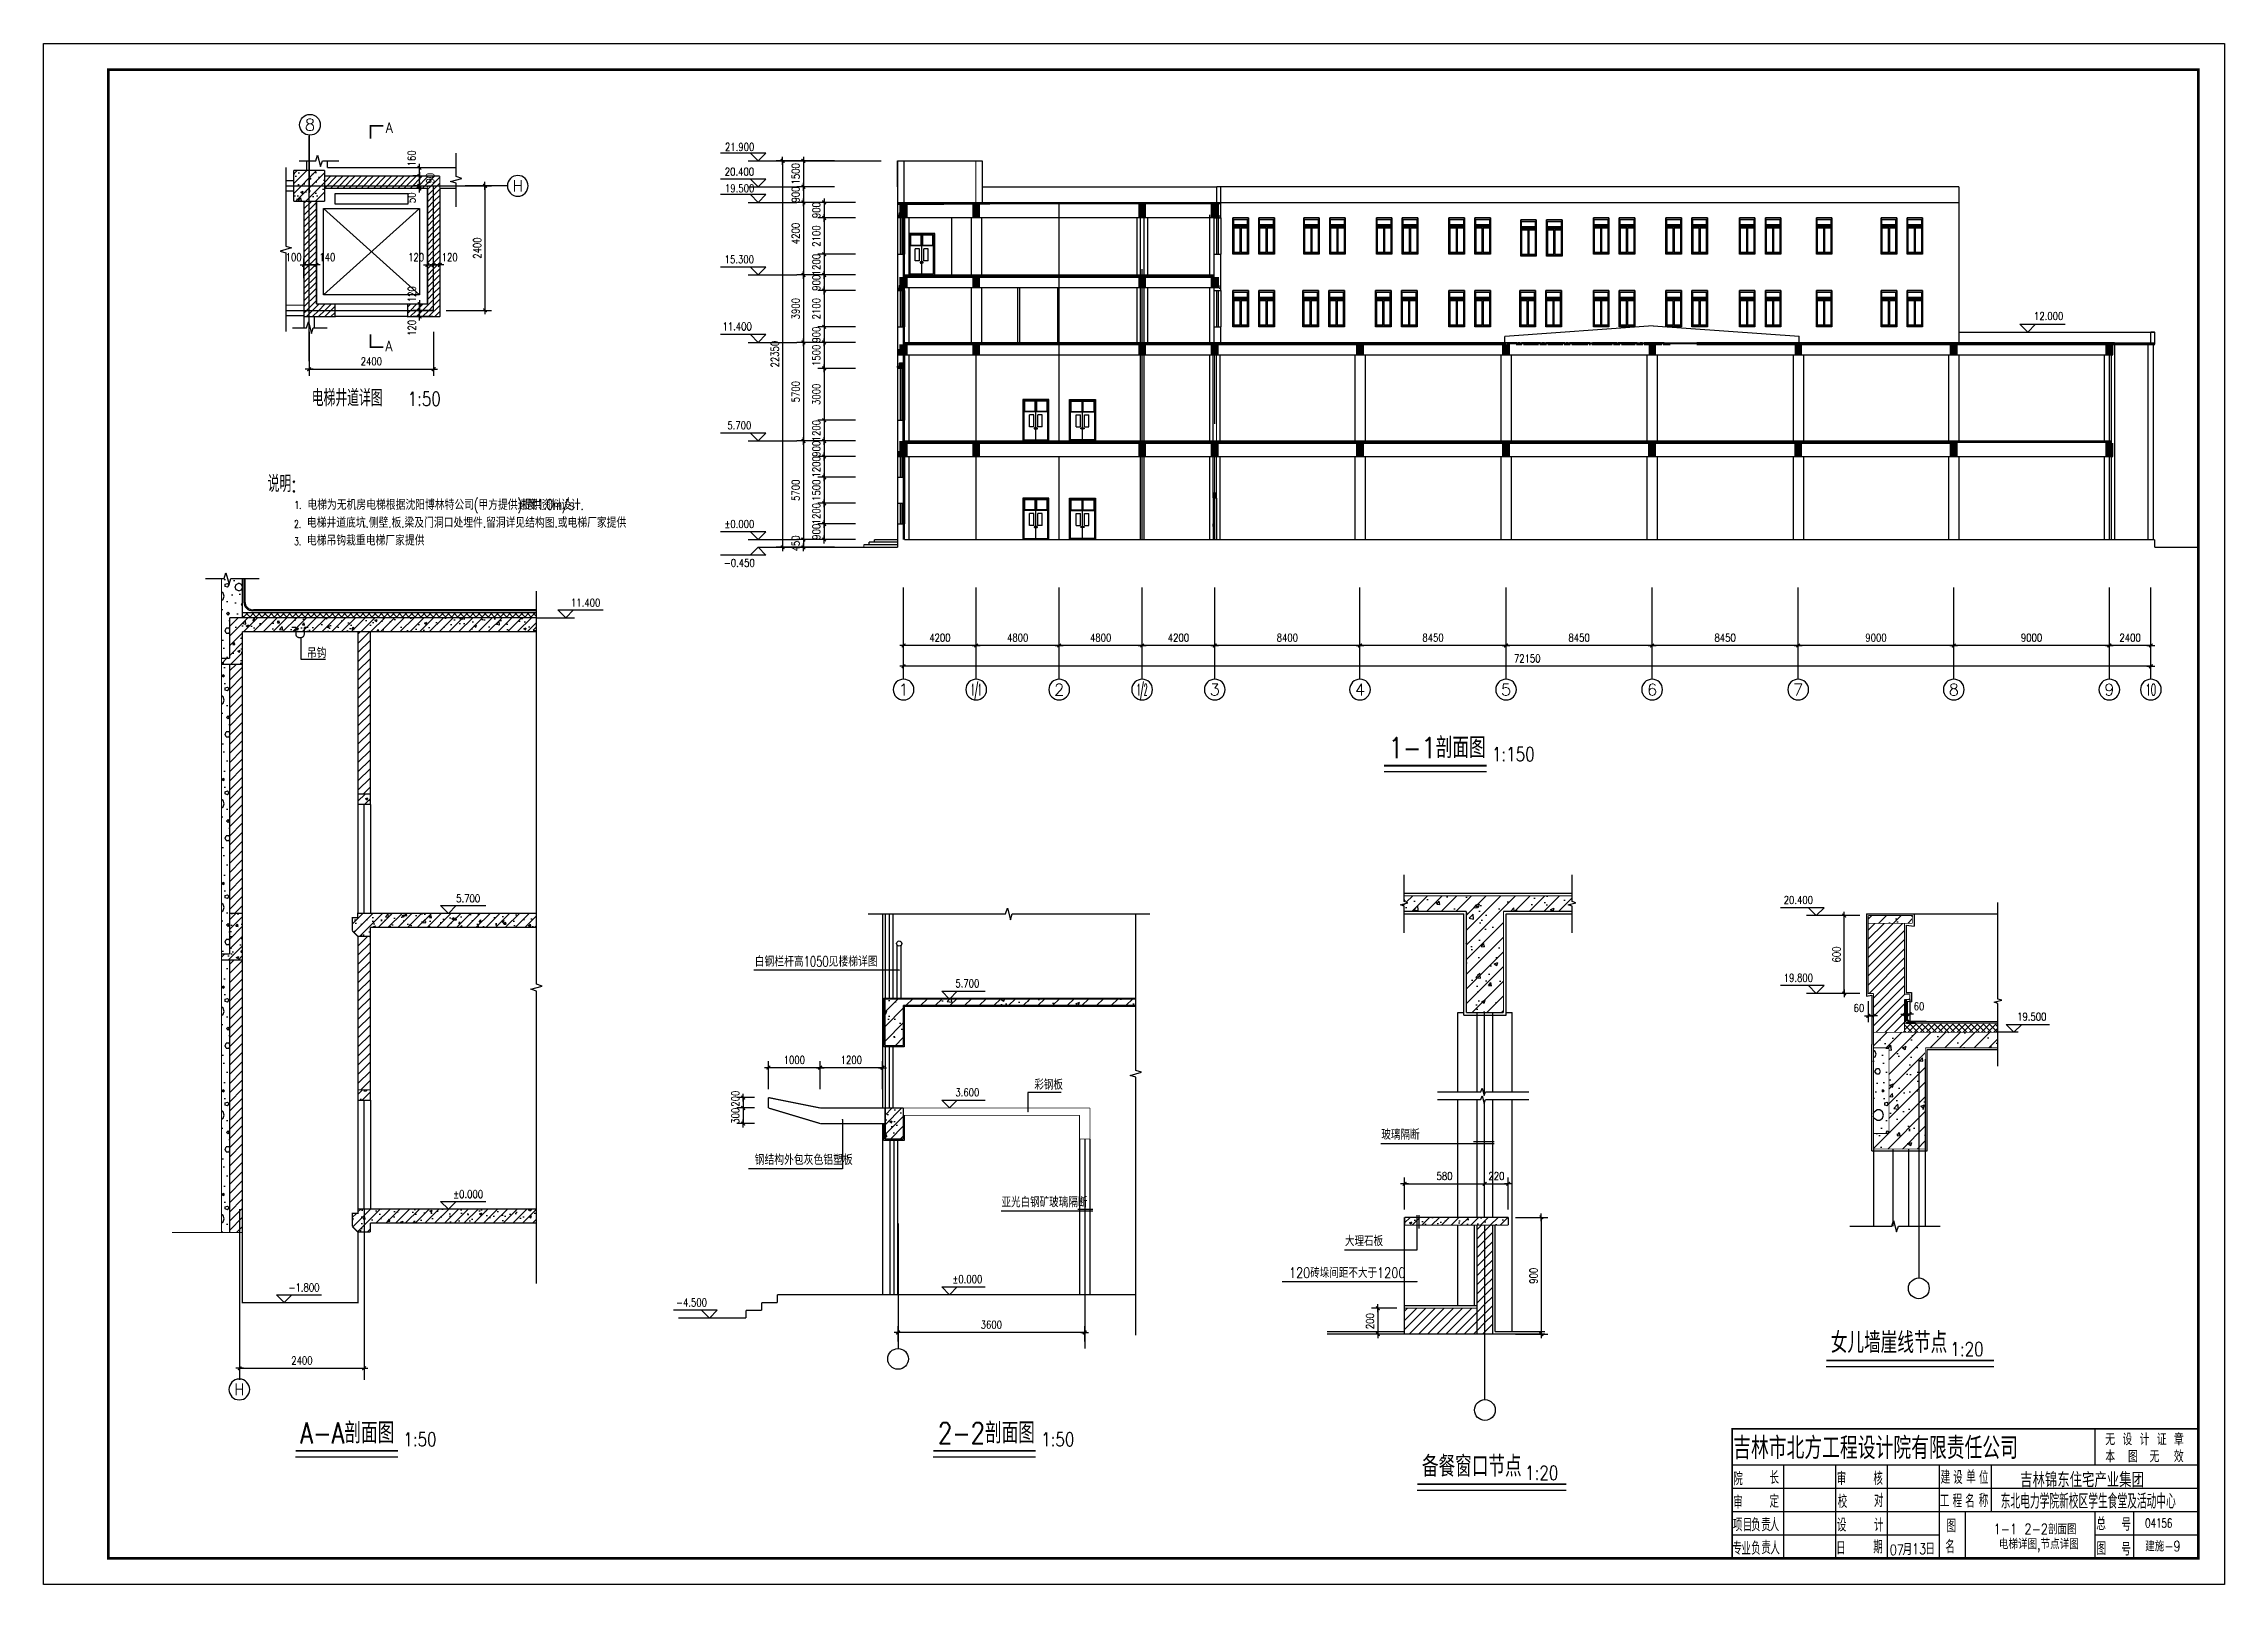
# Model space of a CAD drawing. Extents: x -55219 to 470149, y 494712 to 780039.
# Drawn here: x 209568 to 335718, y 494712 to 583812 of the extents above; entities that cross this region are included whole.
import ezdxf
from ezdxf.enums import TextEntityAlignment as Align

# ---------------------------------------------------------------- set-up
doc = ezdxf.new("R2010")
doc.units = 0
doc.header["$LTSCALE"] = 1500
doc.header["$MEASUREMENT"] = 0
doc.layers.get('0').update_dxf_attribs({"linetype": 'CONTINUOUS'})
doc.layers.get('DEFPOINTS').update_dxf_attribs({"linetype": 'CONTINUOUS'})
for name, color, linetype in [('ATT', 7, 'CONTINUOUS'), ('AXIS', 3, 'CONTINUOUS'), ('AXIS_TEXT', 7, 'CONTINUOUS'), ('B1', 3, 'CONTINUOUS'), ('GPSCOMMON', 7, 'CONTINUOUS'), ('LVTRY', 6, 'CONTINUOUS'), ('OTHER', 7, 'CONTINUOUS'), ('PUB_TITLE', 4, 'CONTINUOUS'), ('文字和字符', 3, 'CONTINUOUS')]:
    doc.layers.add(name, color=color, linetype=linetype)
doc.styles.add('_HZTXT', font='txt.shx', dxfattribs={"width": 0.8, "bigfont": 'hztxt.shx'})
doc.styles.add('COMP', font='complex', dxfattribs={"bigfont": 'hztxt'})
doc.styles.add('COMPLEX', font='COMPLEX')
doc.styles.add('DIM_FONT', font='SIMPLEX.shx', dxfattribs={"width": 0.8})
doc.styles.add('GPSXW', font='txt.shx', dxfattribs={"width": 0.8, "bigfont": 'hztxt.shx'})
doc.styles.add('H1', font='')
doc.styles.add('STK', font='COMPLEX.SHX', dxfattribs={"width": 0.7, "height": 800, "bigfont": 'STK.SHX'})
doc.styles.add('STY10', font='TXT', dxfattribs={"width": 0.7, "bigfont": 'HZTXT'})
doc.styles.add('STY13', font='TXT.shx', dxfattribs={"width": 0.7, "bigfont": 'STK.shx'})
doc.styles.add('STY3', font='TXT', dxfattribs={"width": 0.85, "bigfont": 'STK'})
doc.styles.add('STY7', font='TXT', dxfattribs={"width": 0.7, "bigfont": 'HZTXT'})
doc.styles.add('STY8', font='TXT', dxfattribs={"width": 0.7, "bigfont": 'HZTXT'})
doc.styles.add('STY9', font='TXT', dxfattribs={"width": 0.7, "bigfont": 'HZTXT'})
doc.styles.get('H1').set_extended_font_data('SimSun')
doc.dimstyles.new('AXIS150', dxfattribs={"dimscale": 1.5, "dimtxt": 300, "dimasz": 1, "dimexe": 250, "dimexo": 300, "dimgap": 150, "dimtad": 1, "dimdec": 0, "dimzin": 0, "dimdsep": 46, "dimtxsty": 'DIM_FONT', "dimblk": '_DIMX', "dimcen": 0.09, "dimse1": 1, "dimse2": 1, "dimclrt": 7, "dimadec": 0, "dimazin": 0, "dimtfac": 1, "dimtdec": 0, "dimtix": 1, "dimtmove": 2, "dimatfit": 3, "dimldrblk": '_DIMX', "dimfxl": 1, "dimtolj": 1, "dimtzin": 0, "dimarcsym": 0})
doc.dimstyles.new('DIMB150', dxfattribs={"dimscale": 1.5, "dimtxt": 300, "dimasz": 1, "dimexe": 250, "dimexo": 300, "dimgap": 150, "dimtad": 1, "dimdec": 0, "dimzin": 0, "dimdsep": 46, "dimtxsty": 'DIM_FONT', "dimblk": '_DIMX', "dimcen": 0.09, "dimse2": 1, "dimclrt": 7, "dimadec": 0, "dimazin": 0, "dimtfac": 1, "dimtdec": 0, "dimtix": 1, "dimtmove": 2, "dimatfit": 3, "dimldrblk": '_DIMX', "dimfxl": 1, "dimtolj": 1, "dimtzin": 0, "dimarcsym": 0})
doc.dimstyles.new('DIMN150', dxfattribs={"dimscale": 1.5, "dimtxt": 300, "dimasz": 1, "dimexe": 250, "dimexo": 300, "dimgap": 150, "dimtad": 1, "dimdec": 0, "dimzin": 0, "dimdsep": 46, "dimtxsty": 'DIM_FONT', "dimblk": '_DIMX', "dimcen": 0.09, "dimclrt": 7, "dimadec": 0, "dimazin": 0, "dimtfac": 1, "dimtdec": 0, "dimtix": 1, "dimtmove": 2, "dimatfit": 3, "dimldrblk": '_DIMX', "dimfxl": 1, "dimtolj": 1, "dimtzin": 0, "dimarcsym": 0})
doc.dimstyles.new('NORMAL', dxfattribs={"dimscale": 1.5, "dimtxt": 300, "dimasz": 1, "dimexe": 250, "dimexo": 300, "dimgap": 150, "dimtad": 1, "dimdec": 0, "dimzin": 0, "dimdsep": 46, "dimtxsty": 'DIM_FONT', "dimblk": '_DIMX', "dimcen": 0.09, "dimse2": 1, "dimclrt": 7, "dimadec": 0, "dimazin": 0, "dimtfac": 1, "dimtdec": 0, "dimtix": 1, "dimtmove": 2, "dimatfit": 3, "dimldrblk": '_DIMX', "dimfxl": 1, "dimtolj": 1, "dimtzin": 0, "dimarcsym": 0})
pattern_1 = [(45, (226856.74676, 392375.9562), (-0.4419417382, 0.4419417382), [])]
pattern_2 = [(45, (-47958.86, 104026.56), (-176.7767, 176.7767), [])]
pattern_3 = [(45, (0, 0), (-282.8427, 282.8427), []), (50, (0, 0), (1434.5204, -125.5043), [150, -1650]), (355, (0, 0), (-277.5027, 1504.3843), [120, -1320]), (100.4514, (119.5, -10.5), (1157.0188, 1378.879), [127.4804, -1402.2842]), (46.1842, (0, 400), (2134.482, -331.038), [225, -2475]), (96.6356, (177.9, 372.4), (1869.3254, 1948.236), [191.2206, -2103.426]), (351.1842, (0, 400), (1869.324, 1948.237), [180, -1980]), (21, (200, 300), (1193.814, -805.2378), [150, -1650]), (326, (200, 300), (486.6307, 1450.3), [120, -1320]), (71.4514, (299.5, 232.9), (1680.4453, 645.061), [127.4804, -1402.2842]), (37.5, (0, 0), (24.3197, 665.7877), [0, -1304, 0, -1340, 0, -1325]), (7.5, (0, 0), (526.1391, 788.8234), [0, -764, 0, -1274, 0, -505]), (327.5, (-446, 0), (1067.64487, -45.10974), [0, -500, 0, -1560, 0, -2070]), (317.5, (-646, 0), (1166.3723, 200.21), [0, -650, 0, -1036, 0, -1470])]
pattern_4 = [(0, (885, -915), (1500, 3000), [0, -3000]), (0, (-870, -1320), (1500, 3000), [0, -3000]), (0, (105, -1350), (1500, 3000), [0, -3000]), (0, (1170, -465), (1500, 3000), [0, -3000]), (0, (-75, -1500), (1500, 3000), [0, -3000]), (0, (1470, 1425), (1500, 3000), [0, -3000]), (0, (555, 1185), (1500, 3000), [0, -3000]), (0, (1035, 810), (1500, 3000), [0, -3000]), (0, (-1410, 750), (1500, 3000), [0, -3000]), (0, (60, 615), (1500, 3000), [0, -3000]), (0, (-510, -150), (1500, 3000), [0, -3000]), (0, (-480, -1275), (1500, 3000), [0, -3000]), (0, (645, -1395), (1500, 3000), [0, -3000]), (0, (1470, -75), (1500, 3000), [0, -3000]), (0, (-1335, -540), (1500, 3000), [0, -3000]), (0, (-1080, -30), (1500, 3000), [0, -3000]), (0, (90, -240), (1500, 3000), [0, -3000]), (0, (-330, -675), (1500, 3000), [0, -3000]), (0, (-570, 315), (1500, 3000), [0, -3000]), (0, (-195, 1440), (1500, 3000), [0, -3000]), (0, (-1215, -1170), (1500, 3000), [0, -3000]), (0, (435, 825), (1500, 3000), [0, -3000]), (0, (-960, 870), (1500, 3000), [0, -3000]), (0, (-1200, 1260), (1500, 3000), [0, -3000]), (130.601294, (1285.71, 485.71), (-7499.99993, 9000.000055), [131.708, -55185.558]), (18.43495, (1071.43, 542.86), (7500, 3000), [135.526, -18838.14]), (90, (1071.4, 414.3), (1500, 3000), [128.571, -5871.428]), (161.56505, (1200, 371.43), (-7500.00007, 2999.9998), [135.526, -18838.14]), (53.1301, (1200, 371.4), (1500, 3000), [142.857, -14857.143]), (135, (1314.3, -1157.1), (-1500.0002, 2999.9998), [121.218, -8364.063]), (45, (1142.9, -1157.1), (1500, 3000), [121.218, -8364.063]), (135, (1228.6, -1242.9), (-1500.0002, 2999.9998), [121.218, -8364.063]), (45, (1228.6, -1242.9), (1500, 3000), [121.218, -8364.063]), (116.56505, (-128.6, 857.1), (-0.0002, 6000), [159.719, -3194.383]), (180, (-200, 1000), (-1500, 3000), [171.429, -2828.571]), (63.43495, (-442.9, 857.1), (2e-06, 6000), [159.719, -3194.383]), (116.56505, (-371.4, 714.3), (-0.0002, 6000), [159.719, -3194.383]), (0, (-371.4, 714.3), (1500, 3000), [171.429, -2828.571]), (63.43495, (-200, 714.3), (2e-06, 6000), [159.719, -3194.383]), (107.102728, (1000, -157.14), (-4499.999838, 15000.000058), [194.307, -81414.516]), (143.972626, (942.86, 28.57), (-28499.99968, 21000.000006), [194.307, -40610.103]), (180, (785.7, 143), (-1500, 3000), [185.714, -2814.286]), (36.027373, (442.86, 28.57), (28499.99983, 20999.9998), [194.307, -40610.103]), (71.56505, (385.7, -142.86), (4500.00003, 15000), [180.702, -18792.964]), (107.102728, (442.86, -328.57), (-4499.999838, 15000.000058), [194.307, -81414.516]), (143.972626, (600, -442.86), (-28499.99968, 21000.000006), [194.307, -40610.103]), (0, (600, -443), (1500, 3000), [185.714, -2814.286]), (36.027373, (785.71, -442.86), (28499.99983, 20999.9998), [194.307, -40610.103]), (71.56505, (942.86, -328.57), (4500.00003, 15000), [180.702, -18792.964]), (150.25512, (1028.57, 1242.86), (-4500, 2999.99996), [115.175, -24071.598]), (90, (928.6, 1185.7), (1500, 3000), [114.286, -5885.714]), (29.74488, (928.57, 1185.7), (4500, 2999.99999), [115.175, -24071.598]), (116.56505, (328.6, -885.7), (-0.0002, 6000), [159.719, -3194.383]), (168.690067, (257.14, -742.86), (-13500.00002, 2999.99993), [145.686, -30448.428]), (41.185925, (0, -814.29), (37499.999886, 32999.99981), [151.859, -63629.013]), (90, (0, -957.1), (1500, 3000), [142.857, -5857.143]), (138.814074, (114.29, -1057.14), (-37499.999446, 33000.00031), [151.859, -63629.013]), (16.699244, (114.29, -1057.14), (49499.999915, 14999.99993), [149.147, -62492.691]), (60.945396, (257.14, -1014.29), (1500.000006, 2999.99999), [147.08, -61626.699]), (109.983106, (-928.57, 371.43), (-7500.00004, 20999.999977), [167.21, -70060.989]), (155.556045, (-985.71, 528.57), (-19500.000093, 8999.999821), [172.615, -72325.659]), (24.443955, (-1300, 528.57), (19500.000028, 8999.999965), [172.615, -72325.659]), (70.016893, (-1357.14, 371.43), (7500.000035, 20999.99998), [167.21, -70060.989]), (109.983106, (-1300, 214.29), (-7500.00004, 20999.999977), [167.21, -70060.989]), (160.016893, (-1142.86, 157.14), (-7500.00004, 2999.99988), [167.21, -34946.889]), (19.983107, (-1142.86, 157.14), (7499.99999, 3000.00001), [167.21, -34946.889]), (70.016893, (-985.71, 214.29), (7500.000035, 20999.99998), [167.21, -70060.989]), (122.005383, (185.7, 100), (-1500.0002, 2999.99986), [134.771, -28167.172]), (18.43495, (-14.3, 171.43), (7500, 3000), [135.526, -18838.14]), (90, (-14.3, 42.9), (1500, 3000), [128.571, -5871.428]), (161.56505, (114.3, 0), (-7500.00007, 2999.9998), [135.526, -18838.14]), (54.462322, (114.29, 0), (10499.999994, 14999.99999), [122.89, -51491.061]), (116.56505, (-685.7, -628.6), (-0.0002, 6000), [159.719, -3194.383]), (180, (-757, -485.7), (-1500, 3000), [157.143, -2842.857]), (59.036243, (-1000, -628.57), (1500, 2999.99999), [166.599, -34819.11]), (120.963756, (-914.29, -771.43), (-1500.0002, 2999.99986), [166.599, -34819.11]), (0, (-914.3, -771.4), (1500, 3000), [157.143, -2842.857]), (63.43495, (-757.1, -771.4), (2e-06, 6000), [159.719, -3194.383])]
pattern_5 = [(45, (-8163.15, 5098.4), (-265.16504, 265.16504), [])]
pattern_6 = [(45, (0, 0), (-424.26407, 424.26407), []), (50, (0, 0), (2151.7805, -188.2564), [225, -2475]), (355, (0, 0), (-416.254, 2256.5764), [180, -1980]), (100.4514, (179.3, -15.7), (1735.528, 2068.3186), [191.2206, -2103.426]), (46.1842, (0, 600), (3201.723, -496.557), [337.5, -3712.5]), (96.6356, (266.8, 558.6), (2803.988, 2922.354), [286.831, -3155.139]), (351.1842, (0, 600), (2803.986, 2922.356), [270, -2970]), (21, (300, 450), (1790.721, -1207.8567), [225, -2475]), (326, (300, 450), (729.946, 2175.45), [180, -1980]), (71.4514, (449.2, 349.3), (2520.668, 967.5915), [191.2206, -2103.426]), (37.5, (0, 0), (36.4796, 998.6816), [0, -1956, 0, -2010, 0, -1987.5]), (7.5, (0, 0), (789.2086, 1183.2351), [0, -1146, 0, -1911, 0, -757.5]), (327.5, (-669, 0), (1601.4673, -67.6646), [0, -750, 0, -2340, 0, -3105]), (317.5, (-969, 0), (1749.5585, 300.315), [0, -975, 0, -1554, 0, -2205])]

msp = doc.modelspace()

# ---------------------------------------------------------------- texts
at = {"color": 3, "linetype": 'Continuous'}
for s, height, style, width, p in [('吉林市北方工程设计院有限责任公司', 1275, 'STY3', 0.85, (307301.7, 501955.9)), ('院', 750, 'STY8', 0.7, (307307.4, 500444.2)), ('长', 750, 'STY8', 0.7, (309403.5, 500508.8)), ('审', 750, 'STY8', 0.7, (313293.6, 500453.2)), ('核', 750, 'STY8', 0.7, (315412.1, 500459.3)), ('建', 750, 'STY9', 0.7, (319306.5, 500528.4)), ('设', 750, 'STY9', 0.7, (320025.9, 500521.6)), ('单', 750, 'STY9', 0.7, (320778.4, 500550.2)), ('位', 750, 'STY9', 0.7, (321524.7, 500507.8)), ('审', 750, 'STY8', 0.7, (307307.4, 499078.7)), ('定', 750, 'STY8', 0.7, (309403.5, 499143.3)), ('校', 750, 'STY8', 0.7, (313353.2, 499127)), ('对', 750, 'STY8', 0.7, (315447.8, 499185.5)), ('工', 750, 'STY9', 0.7, (319257.9, 499168)), ('程', 750, 'STY9', 0.7, (319998.9, 499161.2)), ('名', 750, 'STY9', 0.7, (320721.9, 499154.3)), ('称', 750, 'STY9', 0.7, (321509.2, 499183)), ('目', 750, 'STY8', 0.7, (307857.4, 497778.6)), ('负', 750, 'STY8', 0.7, (308336.6, 497778.6)), ('责', 750, 'STY8', 0.7, (308922.9, 497778.6)), ('人', 750, 'STY8', 0.7, (309414.9, 497778.6)), ('设', 750, 'STY8', 0.7, (313300.8, 497769.3)), ('计', 750, 'STY8', 0.7, (315449.9, 497767.7)), ('图', 750, 'STY10', 0.7, (319646.4, 497728.1)), ('总', 750, 'STY7', 0.7, (328312.8, 497836.9)), ('号', 750, 'STY7', 0.7, (329766.2, 497805.2)), ('04156', 525, 'STY7', 0.7, (331134.5, 497992)), ('业', 750, 'STY8', 0.7, (307774.6, 496403.3)), ('负', 750, 'STY8', 0.7, (308342.9, 496425.4)), ('责', 750, 'STY8', 0.7, (308930.9, 496463.1)), ('人', 750, 'STY8', 0.7, (309449.5, 496438.1)), ('日', 750, 'STY8', 0.7, (313257, 496438.3)), ('期', 750, 'STY8', 0.7, (315403.9, 496496.1)), ('月', 675, 'STY8', 0.7, (317098.9, 496397.1)), ('日', 675, 'STY8', 0.7, (318412.7, 496431.9)), ('名', 750, 'STY10', 0.7, (319573.2, 496514.8)), ('图', 750, 'STY7', 0.7, (328323.9, 496409.3)), ('号', 750, 'STY7', 0.7, (329757.6, 496378))]:
    msp.add_text(s, height=height, dxfattribs=dict(at, style=style, width=width)).set_placement(p)
at = {"color": 3}
for s, height, style, width, p in [('无', 675, 'STY13', 0.7, (328829.1, 502760.4)), ('设', 675, 'STY13', 0.7, (329821.9, 502760.4)), ('计', 675, 'STY13', 0.7, (330814.7, 502760.4)), ('证', 675, 'STY13', 0.7, (331807.5, 502760.4)), ('章', 675, 'STY13', 0.7, (332800.3, 502760.4)), ('本', 675, 'STY13', 0.7, (328829.1, 501773)), ('图', 675, 'STY13', 0.7, (330140.8, 501773)), ('无', 675, 'STY13', 0.7, (331394.6, 501773)), ('效', 675, 'STY13', 0.7, (332793, 501773)), ('13', 600, 'GPSXW', 0.8, (317646.5, 496466.6)), ('07', 600, 'GPSXW', 0.8, (316357.6, 496405.4))]:
    msp.add_text(s, height=height, dxfattribs=dict(at, style=style, width=width)).set_placement(p)
at = {"linetype": 'Continuous', "style": 'STY8', "width": 0.7}
for s, p in [('项', (307282.4, 497778.6)), ('专', (307270, 496424.6))]:
    msp.add_text(s, height=750, dxfattribs=at).set_placement(p)
at = {"layer": 'ATT', "style": 'COMP', "oblique": -180, "text_generation_flag": 4, "width": 0.9}
for p in [(229560.7, 578956.3, -8918.2), (229542.4, 566318.8, -8918.2)]:
    msp.add_attdef('A', text='', height=600, rotation=180, dxfattribs=at).set_placement(p, align=Align.MIDDLE)
at = {"layer": 'B1', "color": 3, "style": '_HZTXT', "width": 0.8}
for s, p in [('1-1 2-2剖面图', (322367.7, 497610.9)), ('电梯详图,节点详图', (322674.3, 496747.4)), ('建施-9', (331137.1, 496624.5))]:
    msp.add_text(s, height=600, dxfattribs=at).set_placement(p)
at = {"layer": 'LVTRY', "color": 7, "style": 'DIM_FONT', "width": 0.8}
for s, p in [('21.900', (249829.6, 577840.2)), ('20.400', (249818.1, 576403.8)), ('19.500', (249829.6, 575440.2)), ('15.300', (249816, 571332.8)), ('11.400', (249688.5, 567454.6)), ('12.000', (325555, 568054.6)), ('5.700', (249816, 561732.8)), ('%%p0.000', (249816, 556032.8)), ('-0.450', (249811.3, 553782.8))]:
    msp.add_text(s, height=450, dxfattribs=at).set_placement(p, align=Align.MIDDLE)
at = {"layer": 'LVTRY', "color": 7, "style": '_HZTXT'}
for s, height, width, p in [('电梯井道底坑.侧壁.板.梁及门洞口处埋件.留洞详见结构图.或电梯厂家提供', 600, 0.7, (224798, 555815.4)), ('电梯为无机房电梯根据沈阳博林特公司(甲方提供)提供资料设计.', 600, 0.7, (224825.9, 556849.3)), ('速度1.0m/s', 600, 0.7, (236993.2, 556859.1)), ('电梯吊钩栽重电梯厂家提供', 600, 0.7, (224798, 554787.7)), ('吊钩', 600, 0.7, (224798, 548272.4)), ('1-1剖面图', 1202.24, 0.8, (287378.2, 542492.9)), ('女儿墙崖线节点', 1202.24, 0.8, (312951.3, 508088.6)), ('A-A剖面图', 1202.24, 0.8, (224408.9, 502867.3)), ('2-2剖面图', 1202.24, 0.8, (261301.9, 502867.3)), ('备餐窗口节点', 1202.24, 0.8, (289295.9, 500935.8))]:
    msp.add_text(s, height=height, dxfattribs=dict(at, width=width)).set_placement(p)
at = {"layer": 'LVTRY', "color": 7, "char_height": 800, "width": 6951, "attachment_point": 1, "style": 'DIM_FONT'}
for s, insert in [('1:50', (230625.9, 563674)), ('1:150', (293347.3, 543122.8)), ('1:20', (319867.9, 508718.4)), ('1:50', (230378, 503497.1)), ('1:50', (267271, 503497.1)), ('1:20', (295265.1, 501565.7))]:
    msp.add_mtext(s, dxfattribs=dict(at, insert=insert))
at = {"layer": 'LVTRY', "color": 7, "width": 0.8, "flags": 9}
for tag, p, s in [('YSIZE', (302904.1, 565822.7), '3000'), ('XSIZE', (302904.1, 565822.7), '18000'), ('XSIZE', (311354.1, 565822.7), '18000'), ('YSIZE', (311354.1, 565822.7), '3000')]:
    msp.add_attdef(tag, p, s, height=0.25, dxfattribs=at)
at = {"layer": 'OTHER'}
for s, height, style, width, p in [('电梯井道详图', 960, 'STK', 0.75, (225076.3, 562839.3)), ('说明:', 960, 'STK', 0.75, (222524.6, 557880.6)), ('1.', 450, 'COMPLEX', 0.7, (224077.1, 556901)), ('2.', 450, 'COMPLEX', 0.7, (224059.9, 555803)), ('3.', 450, 'COMPLEX', 0.7, (224059.9, 554799.3)), ('白钢栏杆高1050见楼梯详图', 600, '_HZTXT', 0.7, (250702.2, 530435.4)), ('彩钢板', 600, '_HZTXT', 0.8, (266877, 523317.8)), ('玻璃隔断', 600, '_HZTXT', 0.8, (286952.9, 520425)), ('钢结构外包灰色铝塑板', 600, '_HZTXT', 0.7, (250702.2, 518970.5)), ('亚光白钢矿玻璃隔断', 600, '_HZTXT', 0.8, (264978, 516519.5)), ('大理石板', 600, '_HZTXT', 0.8, (284846.4, 514270.2)), ('120砖垛间距不大于1200', 600, '_HZTXT', 0.8, (281604.2, 512430.5))]:
    msp.add_text(s, height=height, dxfattribs=dict(at, style=style, width=width)).set_placement(p)
at = {"layer": 'OTHER', "style": 'DIM_FONT', "width": 0.8}
for s, p in [('11.400', (240921, 551479.2)), ('5.700', (234127.9, 534379.1)), ('20.400', (311075.8, 534287.6)), ('19.800', (311075.8, 529787.6)), ('5.700', (263004.9, 529460.9)), ('19.500', (324576.5, 527538.1)), ('3.600', (263004.9, 523160.9)), ('%%p0.000', (234127.9, 517279.1)), ('%%p0.000', (263004.9, 512360.9)), ('-1.800', (224631.8, 511878.6)), ('-4.500', (247044.4, 511010.9))]:
    msp.add_text(s, height=450, dxfattribs=at).set_placement(p, align=Align.MIDDLE)
at = {"layer": '文字和字符', "color": 2, "style": 'H1'}
for s, width, p in [('吉林锦东住宅产业集团', 0.7, (323901.9, 500405)), ('东北电力学院新校区学生食堂及活动中心', 0.55, (322780.6, 499171.9))]:
    msp.add_text(s, height=750, dxfattribs=dict(at, width=width)).set_placement(p)

# ---------------------------------------------------------------- blocks, each defined once
blk = doc.blocks.new('_DIMX')
blk.add_line((-150, 0), (150, 0))
at = {"const_width": 50}
blk.add_lwpolyline([(-70, -70), (70, 70)], dxfattribs=at)
blk = doc.blocks.new('*D208')
at = {"color": 0, "linetype": 'ByBlock'}
blk.add_line((294163, 549006), (285716, 549006), dxfattribs=at)
at = {"layer": 'DEFPOINTS', "color": 0, "linetype": 'ByBlock'}
for p in [(285714, 552364), (294164, 552364), (285714, 549006)]:
    blk.add_point(p, dxfattribs=at)
at = {"color": 0, "linetype": 'ByBlock', "xscale": 1.5, "yscale": 1.5, "zscale": 1.5, "rotation": 180.0000000000008}
blk.add_blockref('_DIMX', (285714, 549006), dxfattribs=at)
at = {"color": 0, "linetype": 'ByBlock', "xscale": 1.5, "yscale": 1.5, "zscale": 1.5}
blk.add_blockref('_DIMX', (294164, 549006), dxfattribs=at)
at = {"color": 7, "linetype": 'ByBlock', "insert": (289939, 549456), "char_height": 450, "attachment_point": 5, "style": 'DIM_FONT'}
blk.add_mtext('\\A1;8450', dxfattribs=at)
blk = doc.blocks.new('*D207')
at = {"color": 0, "linetype": 'ByBlock'}
blk.add_line((302613, 549006), (294166, 549006), dxfattribs=at)
at = {"layer": 'DEFPOINTS', "color": 0, "linetype": 'ByBlock'}
for p in [(294164, 552364), (302614, 552364), (294164, 549006)]:
    blk.add_point(p, dxfattribs=at)
at = {"color": 0, "linetype": 'ByBlock', "xscale": 1.5, "yscale": 1.5, "zscale": 1.5, "rotation": 180}
blk.add_blockref('_DIMX', (294164, 549006), dxfattribs=at)
at = {"color": 0, "linetype": 'ByBlock', "xscale": 1.5, "yscale": 1.5, "zscale": 1.5}
blk.add_blockref('_DIMX', (302614, 549006), dxfattribs=at)
at = {"color": 7, "linetype": 'ByBlock', "insert": (298389, 549456), "char_height": 450, "attachment_point": 5, "style": 'DIM_FONT'}
blk.add_mtext('\\A1;8450', dxfattribs=at)
blk = doc.blocks.new('*D206')
at = {"color": 0, "linetype": 'ByBlock'}
blk.add_line((311063, 549006), (302616, 549006), dxfattribs=at)
at = {"layer": 'DEFPOINTS', "color": 0, "linetype": 'ByBlock'}
for p in [(302614, 552364), (311064, 552364), (302614, 549006)]:
    blk.add_point(p, dxfattribs=at)
at = {"color": 0, "linetype": 'ByBlock', "xscale": 1.5, "yscale": 1.5, "zscale": 1.5}
for p, rotation in [((302614, 549006), 179.9999999999992), ((311064, 549006), 359.9999999999992)]:
    blk.add_blockref('_DIMX', p, dxfattribs=dict(at, rotation=rotation))
at = {"color": 7, "linetype": 'ByBlock', "insert": (306839, 549456), "char_height": 450, "attachment_point": 5, "style": 'DIM_FONT'}
blk.add_mtext('\\A1;8450', dxfattribs=at)
blk = doc.blocks.new('*D205')
at = {"color": 0, "linetype": 'ByBlock'}
blk.add_line((320063, 549006), (311066, 549006), dxfattribs=at)
at = {"layer": 'DEFPOINTS', "color": 0, "linetype": 'ByBlock'}
for p in [(311064, 552364), (320064, 552364), (311064, 549006)]:
    blk.add_point(p, dxfattribs=at)
at = {"color": 0, "linetype": 'ByBlock', "xscale": 1.5, "yscale": 1.5, "zscale": 1.5, "rotation": 180}
blk.add_blockref('_DIMX', (311064, 549006), dxfattribs=at)
at = {"color": 0, "linetype": 'ByBlock', "xscale": 1.5, "yscale": 1.5, "zscale": 1.5}
blk.add_blockref('_DIMX', (320064, 549006), dxfattribs=at)
at = {"color": 7, "linetype": 'ByBlock', "insert": (315564, 549456), "char_height": 450, "attachment_point": 5, "style": 'DIM_FONT'}
blk.add_mtext('\\A1;9000', dxfattribs=at)
blk = doc.blocks.new('*D204')
at = {"color": 0, "linetype": 'ByBlock'}
blk.add_line((285713, 549006), (277316, 549006), dxfattribs=at)
at = {"layer": 'DEFPOINTS', "color": 0, "linetype": 'ByBlock'}
for p in [(277314, 552364), (285714, 552364), (277314, 549006)]:
    blk.add_point(p, dxfattribs=at)
at = {"color": 0, "linetype": 'ByBlock', "xscale": 1.5, "yscale": 1.5, "zscale": 1.5, "rotation": 180}
blk.add_blockref('_DIMX', (277314, 549006), dxfattribs=at)
at = {"color": 0, "linetype": 'ByBlock', "xscale": 1.5, "yscale": 1.5, "zscale": 1.5}
blk.add_blockref('_DIMX', (285714, 549006), dxfattribs=at)
at = {"color": 7, "linetype": 'ByBlock', "insert": (281514, 549456), "char_height": 450, "attachment_point": 5, "style": 'DIM_FONT'}
blk.add_mtext('\\A1;8400', dxfattribs=at)
blk = doc.blocks.new('_AXISO')
blk.add_circle((0, 0), 0.5)
at = {"layer": 'AXIS_TEXT', "style": 'COMPLEX', "width": 1.041667}
blk.add_attdef('A', text='', height=0.56, dxfattribs=at).set_placement((-0.25, -0.28), (0.25, -0.28), align=Align.FIT)
blk = doc.blocks.new('*D203')
at = {"color": 0, "linetype": 'ByBlock'}
blk.add_line((329063, 549006), (320066, 549006), dxfattribs=at)
at = {"layer": 'DEFPOINTS', "color": 0, "linetype": 'ByBlock'}
for p in [(320064, 554014), (329064, 554014), (320064, 549006)]:
    blk.add_point(p, dxfattribs=at)
at = {"color": 0, "linetype": 'ByBlock', "xscale": 1.5, "yscale": 1.5, "zscale": 1.5, "rotation": 180}
blk.add_blockref('_DIMX', (320064, 549006), dxfattribs=at)
at = {"color": 0, "linetype": 'ByBlock', "xscale": 1.5, "yscale": 1.5, "zscale": 1.5}
blk.add_blockref('_DIMX', (329064, 549006), dxfattribs=at)
at = {"color": 7, "linetype": 'ByBlock', "insert": (324564, 549456), "char_height": 450, "attachment_point": 5, "style": 'DIM_FONT'}
blk.add_mtext('\\A1;9000', dxfattribs=at)
blk = doc.blocks.new('*D202')
at = {"color": 0, "linetype": 'ByBlock'}
blk.add_line((263513, 549006), (259316, 549006), dxfattribs=at)
at = {"layer": 'DEFPOINTS', "color": 0, "linetype": 'ByBlock'}
for p in [(259314, 552364), (263514, 552364), (259314, 549006)]:
    blk.add_point(p, dxfattribs=at)
at = {"color": 0, "linetype": 'ByBlock', "xscale": 1.5, "yscale": 1.5, "zscale": 1.5, "rotation": 180}
blk.add_blockref('_DIMX', (259314, 549006), dxfattribs=at)
at = {"color": 0, "linetype": 'ByBlock', "xscale": 1.5, "yscale": 1.5, "zscale": 1.5}
blk.add_blockref('_DIMX', (263514, 549006), dxfattribs=at)
at = {"color": 7, "linetype": 'ByBlock', "insert": (261414, 549456), "char_height": 450, "attachment_point": 5, "style": 'DIM_FONT'}
blk.add_mtext('\\A1;4200', dxfattribs=at)
blk = doc.blocks.new('*D201')
at = {"color": 0, "linetype": 'ByBlock'}
blk.add_line((268313, 549006), (263516, 549006), dxfattribs=at)
at = {"layer": 'DEFPOINTS', "color": 0, "linetype": 'ByBlock'}
for p in [(263514, 552364), (268314, 552364), (263514, 549006)]:
    blk.add_point(p, dxfattribs=at)
at = {"color": 0, "linetype": 'ByBlock', "xscale": 1.5, "yscale": 1.5, "zscale": 1.5, "rotation": 180}
blk.add_blockref('_DIMX', (263514, 549006), dxfattribs=at)
at = {"color": 0, "linetype": 'ByBlock', "xscale": 1.5, "yscale": 1.5, "zscale": 1.5}
blk.add_blockref('_DIMX', (268314, 549006), dxfattribs=at)
at = {"color": 7, "linetype": 'ByBlock', "insert": (265914, 549456), "char_height": 450, "attachment_point": 5, "style": 'DIM_FONT'}
blk.add_mtext('\\A1;4800', dxfattribs=at)
blk = doc.blocks.new('*D200')
at = {"color": 0, "linetype": 'ByBlock'}
blk.add_line((273113, 549006), (268316, 549006), dxfattribs=at)
at = {"layer": 'DEFPOINTS', "color": 0, "linetype": 'ByBlock'}
for p in [(268314, 552364), (273114, 552364), (268314, 549006)]:
    blk.add_point(p, dxfattribs=at)
at = {"color": 0, "linetype": 'ByBlock', "xscale": 1.5, "yscale": 1.5, "zscale": 1.5, "rotation": 180}
blk.add_blockref('_DIMX', (268314, 549006), dxfattribs=at)
at = {"color": 0, "linetype": 'ByBlock', "xscale": 1.5, "yscale": 1.5, "zscale": 1.5}
blk.add_blockref('_DIMX', (273114, 549006), dxfattribs=at)
at = {"color": 7, "linetype": 'ByBlock', "insert": (270714, 549456), "char_height": 450, "attachment_point": 5, "style": 'DIM_FONT'}
blk.add_mtext('\\A1;4800', dxfattribs=at)
blk = doc.blocks.new('*D199')
at = {"color": 0, "linetype": 'ByBlock'}
blk.add_line((277313, 549006), (273116, 549006), dxfattribs=at)
at = {"layer": 'DEFPOINTS', "color": 0, "linetype": 'ByBlock'}
for p in [(273114, 552364), (277314, 552364), (273114, 549006)]:
    blk.add_point(p, dxfattribs=at)
at = {"color": 0, "linetype": 'ByBlock', "xscale": 1.5, "yscale": 1.5, "zscale": 1.5, "rotation": 180}
blk.add_blockref('_DIMX', (273114, 549006), dxfattribs=at)
at = {"color": 0, "linetype": 'ByBlock', "xscale": 1.5, "yscale": 1.5, "zscale": 1.5}
blk.add_blockref('_DIMX', (277314, 549006), dxfattribs=at)
at = {"color": 7, "linetype": 'ByBlock', "insert": (275214, 549456), "char_height": 450, "attachment_point": 5, "style": 'DIM_FONT'}
blk.add_mtext('\\A1;4200', dxfattribs=at)
blk = doc.blocks.new('*D198')
at = {"color": 0, "linetype": 'ByBlock'}
blk.add_line((331463, 549006), (329066, 549006), dxfattribs=at)
at = {"layer": 'DEFPOINTS', "color": 0, "linetype": 'ByBlock'}
for p in [(329064, 552364), (331464, 552364), (329064, 549006)]:
    blk.add_point(p, dxfattribs=at)
at = {"color": 0, "linetype": 'ByBlock', "xscale": 1.5, "yscale": 1.5, "zscale": 1.5}
for p, rotation in [((329064, 549006), 179.9999999999972), ((331464, 549006), 359.9999999999973)]:
    blk.add_blockref('_DIMX', p, dxfattribs=dict(at, rotation=rotation))
at = {"color": 7, "linetype": 'ByBlock', "insert": (330264, 549456), "char_height": 450, "attachment_point": 5, "style": 'DIM_FONT'}
blk.add_mtext('\\A1;2400', dxfattribs=at)
blk = doc.blocks.new('*D197')
at = {"color": 0, "linetype": 'ByBlock'}
blk.add_line((331463, 547806), (259316, 547806), dxfattribs=at)
at = {"layer": 'DEFPOINTS', "color": 0, "linetype": 'ByBlock'}
for p in [(259314, 552364), (331464, 552364), (259314, 547806)]:
    blk.add_point(p, dxfattribs=at)
at = {"color": 0, "linetype": 'ByBlock', "xscale": 1.5, "yscale": 1.5, "zscale": 1.5}
for p, rotation in [((259314, 547806), 179.9999999999999), ((331464, 547806), 359.9999999999999)]:
    blk.add_blockref('_DIMX', p, dxfattribs=dict(at, rotation=rotation))
at = {"color": 7, "linetype": 'ByBlock', "insert": (295389, 548256), "char_height": 450, "attachment_point": 5, "style": 'DIM_FONT'}
blk.add_mtext('\\A1;72150', dxfattribs=at)
blk = doc.blocks.new('M_T7')
for p, q in [((-0.458, 0.975), (-0.458, 0.025)), ((0.458, 0.975), (-0.458, 0.975)), ((0.458, 0.699), (-0.458, 0.699)), ((-0.433, 0.96), (-0.433, 0.714)), ((-0.025, 0.96), (-0.433, 0.96)), ((-0.025, 0.714), (-0.433, 0.714)), ((-0.083, 0.631), (-0.25, 0.631)), ((-0.25, 0.339), (-0.25, 0.631)), ((-0.083, 0.339), (-0.083, 0.631)), ((-0.025, 0.714), (-0.025, 0.96)), ((0, 0.025), (0, 0.975)), ((0.025, 0.96), (0.025, 0.714)), ((0.433, 0.96), (0.025, 0.96)), ((0.433, 0.714), (0.025, 0.714)), ((0.25, 0.631), (0.083, 0.631)), ((0.083, 0.339), (0.083, 0.631)), ((0.25, 0.339), (0.25, 0.631)), ((0.433, 0.714), (0.433, 0.96)), ((0.458, 0.025), (0.458, 0.975)), ((-0.458, 0.025), (0.458, 0.025)), ((-0.083, 0.339), (-0.25, 0.339)), ((-0.06, 0.307), (-0.062, 0.304)), ((-0.062, 0.304), (-0.062, 0.301)), ((-0.062, 0.301), (-0.062, 0.298)), ((-0.062, 0.298), (-0.06, 0.295)), ((-0.057, 0.309), (-0.06, 0.307)), ((-0.06, 0.295), (-0.057, 0.292)), ((-0.053, 0.311), (-0.057, 0.309)), ((-0.057, 0.292), (-0.053, 0.29)), ((-0.049, 0.313), (-0.053, 0.311)), ((-0.053, 0.29), (-0.049, 0.289)), ((-0.044, 0.314), (-0.049, 0.313)), ((-0.049, 0.289), (-0.044, 0.288)), ((-0.039, 0.314), (-0.044, 0.314)), ((-0.044, 0.288), (-0.039, 0.288)), ((-0.034, 0.313), (-0.039, 0.314)), ((-0.039, 0.288), (-0.034, 0.289)), ((-0.029, 0.311), (-0.034, 0.313)), ((-0.034, 0.289), (-0.029, 0.29)), ((-0.025, 0.309), (-0.029, 0.311)), ((-0.029, 0.29), (-0.025, 0.292)), ((-0.023, 0.307), (-0.025, 0.309)), ((-0.025, 0.292), (-0.023, 0.295)), ((-0.021, 0.304), (-0.023, 0.307)), ((-0.023, 0.295), (-0.021, 0.298)), ((-0.02, 0.301), (-0.021, 0.304)), ((-0.021, 0.298), (-0.02, 0.301)), ((0.02, 0.304), (0.019, 0.301)), ((0.019, 0.301), (0.02, 0.298)), ((0.021, 0.307), (0.02, 0.304)), ((0.02, 0.298), (0.021, 0.295)), ((0.024, 0.309), (0.021, 0.307)), ((0.021, 0.295), (0.024, 0.292)), ((0.028, 0.311), (0.024, 0.309)), ((0.024, 0.292), (0.028, 0.29)), ((0.033, 0.313), (0.028, 0.311)), ((0.028, 0.29), (0.033, 0.289)), ((0.038, 0.314), (0.033, 0.313)), ((0.033, 0.289), (0.038, 0.288)), ((0.043, 0.314), (0.038, 0.314)), ((0.038, 0.288), (0.043, 0.288)), ((0.048, 0.313), (0.043, 0.314)), ((0.043, 0.288), (0.048, 0.289)), ((0.052, 0.311), (0.048, 0.313)), ((0.048, 0.289), (0.052, 0.29)), ((0.056, 0.309), (0.052, 0.311)), ((0.052, 0.29), (0.056, 0.292)), ((0.059, 0.307), (0.056, 0.309)), ((0.056, 0.292), (0.059, 0.295)), ((0.061, 0.304), (0.059, 0.307)), ((0.059, 0.295), (0.061, 0.298)), ((0.061, 0.301), (0.061, 0.304)), ((0.061, 0.298), (0.061, 0.301)), ((0.25, 0.339), (0.083, 0.339))]:
    blk.add_line(p, q)
blk.add_lwpolyline([(-0.5, 0), (0.5, 0), (0.5, 1), (-0.5, 1), (-0.5, 0)])
blk = doc.blocks.new('*D210')
at = {"color": 0, "linetype": 'ByBlock'}
for p, q in [((255327, 577033), (253144, 577033)), ((253519, 577034), (253519, 577036)), ((253519, 577033), (253519, 575533)), ((255327, 575533), (253144, 575533)), ((253519, 575531), (253519, 575530))]:
    blk.add_line(p, q, dxfattribs=at)
at = {"layer": 'DEFPOINTS', "color": 0, "linetype": 'ByBlock'}
for p in [(255777, 577033), (253519, 575533), (255777, 575533)]:
    blk.add_point(p, dxfattribs=at)
at = {"color": 0, "linetype": 'ByBlock', "xscale": 1.5, "yscale": 1.5, "zscale": 1.5}
for p, rotation in [((253519, 577033), 270), ((253519, 575533), 90)]:
    blk.add_blockref('_DIMX', p, dxfattribs=dict(at, rotation=rotation))
at = {"color": 7, "linetype": 'ByBlock', "insert": (253069, 576283), "char_height": 450, "attachment_point": 5, "rotation": 90, "style": 'DIM_FONT'}
blk.add_mtext('\\A1;1500', dxfattribs=at)
blk = doc.blocks.new('*D211')
at = {"color": 0, "linetype": 'ByBlock'}
for p, q in [((255327, 570433), (253144, 570433)), ((253519, 570431), (253519, 566534)), ((255327, 566533), (253144, 566533))]:
    blk.add_line(p, q, dxfattribs=at)
at = {"layer": 'DEFPOINTS', "color": 0, "linetype": 'ByBlock'}
for p in [(255777, 570433), (253519, 566533), (255777, 566533)]:
    blk.add_point(p, dxfattribs=at)
at = {"color": 0, "linetype": 'ByBlock', "xscale": 1.5, "yscale": 1.5, "zscale": 1.5}
for p, rotation in [((253519, 570433), 90), ((253519, 566533), 270)]:
    blk.add_blockref('_DIMX', p, dxfattribs=dict(at, rotation=rotation))
at = {"color": 7, "linetype": 'ByBlock', "insert": (253069, 568483), "char_height": 450, "attachment_point": 5, "rotation": 90, "style": 'DIM_FONT'}
blk.add_mtext('\\A1;3900', dxfattribs=at)
blk = doc.blocks.new('*D212')
at = {"color": 0, "linetype": 'ByBlock'}
for p, q in [((255327, 566533), (253144, 566533)), ((253519, 566531), (253519, 560834)), ((255327, 560833), (253144, 560833))]:
    blk.add_line(p, q, dxfattribs=at)
at = {"layer": 'DEFPOINTS', "color": 0, "linetype": 'ByBlock'}
for p in [(255777, 566533), (253519, 560833), (255777, 560833)]:
    blk.add_point(p, dxfattribs=at)
at = {"color": 0, "linetype": 'ByBlock', "xscale": 1.5, "yscale": 1.5, "zscale": 1.5}
for p, rotation in [((253519, 566533), 90), ((253519, 560833), 270)]:
    blk.add_blockref('_DIMX', p, dxfattribs=dict(at, rotation=rotation))
at = {"color": 7, "linetype": 'ByBlock', "insert": (253069, 563683), "char_height": 450, "attachment_point": 5, "rotation": 90, "style": 'DIM_FONT'}
blk.add_mtext('\\A1;5700', dxfattribs=at)
blk = doc.blocks.new('*D213')
at = {"color": 0, "linetype": 'ByBlock'}
for p, q in [((255327, 560833), (253144, 560833)), ((253519, 560831), (253519, 555134)), ((255327, 555133), (253144, 555133))]:
    blk.add_line(p, q, dxfattribs=at)
at = {"layer": 'DEFPOINTS', "color": 0, "linetype": 'ByBlock'}
for p in [(255777, 560833), (253519, 555133), (255777, 555133)]:
    blk.add_point(p, dxfattribs=at)
at = {"color": 0, "linetype": 'ByBlock', "xscale": 1.5, "yscale": 1.5, "zscale": 1.5}
for p, rotation in [((253519, 560833), 90), ((253519, 555133), 270)]:
    blk.add_blockref('_DIMX', p, dxfattribs=dict(at, rotation=rotation))
at = {"color": 7, "linetype": 'ByBlock', "insert": (253069, 557983), "char_height": 450, "attachment_point": 5, "rotation": 90, "style": 'DIM_FONT'}
blk.add_mtext('\\A1;5700', dxfattribs=at)
blk = doc.blocks.new('*D214')
at = {"color": 0, "linetype": 'ByBlock'}
for p, q in [((255327, 555133), (253144, 555133)), ((253519, 555134), (253519, 555136)), ((253519, 555133), (253519, 554683)), ((255327, 554683), (253144, 554683)), ((253519, 554681), (253519, 554680))]:
    blk.add_line(p, q, dxfattribs=at)
at = {"layer": 'DEFPOINTS', "color": 0, "linetype": 'ByBlock'}
for p in [(255777, 555133), (253519, 554683), (255777, 554683)]:
    blk.add_point(p, dxfattribs=at)
at = {"color": 0, "linetype": 'ByBlock', "xscale": 1.5, "yscale": 1.5, "zscale": 1.5}
for p, rotation in [((253519, 555133), 270), ((253519, 554683), 90)]:
    blk.add_blockref('_DIMX', p, dxfattribs=dict(at, rotation=rotation))
at = {"color": 7, "linetype": 'ByBlock', "insert": (253069, 554908), "char_height": 450, "attachment_point": 5, "rotation": 90, "style": 'DIM_FONT'}
blk.add_mtext('\\A1;450', dxfattribs=at)
blk = doc.blocks.new('*D215')
at = {"color": 0, "linetype": 'ByBlock'}
for p, q in [((255327, 574633), (253144, 574633)), ((253519, 574631), (253519, 570434)), ((255327, 570433), (253144, 570433))]:
    blk.add_line(p, q, dxfattribs=at)
at = {"layer": 'DEFPOINTS', "color": 0, "linetype": 'ByBlock'}
for p in [(255777, 574633), (253519, 570433), (255777, 570433)]:
    blk.add_point(p, dxfattribs=at)
at = {"color": 0, "linetype": 'ByBlock', "xscale": 1.5, "yscale": 1.5, "zscale": 1.5}
for p, rotation in [((253519, 574633), 90), ((253519, 570433), 270)]:
    blk.add_blockref('_DIMX', p, dxfattribs=dict(at, rotation=rotation))
at = {"color": 7, "linetype": 'ByBlock', "insert": (253069, 572833), "char_height": 450, "attachment_point": 5, "rotation": 90, "style": 'DIM_FONT'}
blk.add_mtext('\\A1;4200', dxfattribs=at)
blk = doc.blocks.new('*D216')
at = {"color": 0, "linetype": 'ByBlock'}
for p, q in [((254014, 577033), (251943, 577033)), ((252318, 577031), (252318, 554684)), ((254014, 554683), (251943, 554683))]:
    blk.add_line(p, q, dxfattribs=at)
at = {"layer": 'DEFPOINTS', "color": 0, "linetype": 'ByBlock'}
for p in [(254464, 577033), (252318, 554683), (254464, 554683)]:
    blk.add_point(p, dxfattribs=at)
at = {"color": 0, "linetype": 'ByBlock', "xscale": 1.5, "yscale": 1.5, "zscale": 1.5}
for p, rotation in [((252318, 577033), 90), ((252318, 554683), 270)]:
    blk.add_blockref('_DIMX', p, dxfattribs=dict(at, rotation=rotation))
at = {"color": 7, "linetype": 'ByBlock', "insert": (251868, 565858), "char_height": 450, "attachment_point": 5, "rotation": 90, "style": 'DIM_FONT'}
blk.add_mtext('\\A1;22350', dxfattribs=at)
blk = doc.blocks.new('*D764')
at = {"color": 0, "linetype": 'ByBlock'}
for p, q in [((256527, 574633), (254344, 574633)), ((254719, 574634), (254719, 574636)), ((254719, 574633), (254719, 573733)), ((256527, 573733), (254344, 573733)), ((254719, 573731), (254719, 573730))]:
    blk.add_line(p, q, dxfattribs=at)
at = {"layer": 'DEFPOINTS', "color": 0, "linetype": 'ByBlock'}
for p in [(256977, 574633), (254719, 573733), (256977, 573733)]:
    blk.add_point(p, dxfattribs=at)
at = {"color": 0, "linetype": 'ByBlock', "xscale": 1.5, "yscale": 1.5, "zscale": 1.5}
for p, rotation in [((254719, 574633), 270), ((254719, 573733), 90)]:
    blk.add_blockref('_DIMX', p, dxfattribs=dict(at, rotation=rotation))
at = {"color": 7, "linetype": 'ByBlock', "insert": (254269, 574183), "char_height": 450, "attachment_point": 5, "rotation": 90, "style": 'DIM_FONT'}
blk.add_mtext('\\A1;900', dxfattribs=at)
blk = doc.blocks.new('*D761')
at = {"color": 0, "linetype": 'ByBlock'}
for p, q in [((256527, 570433), (254344, 570433)), ((254719, 570434), (254719, 570436)), ((254719, 570433), (254719, 569533)), ((256527, 569533), (254344, 569533)), ((254719, 569531), (254719, 569530))]:
    blk.add_line(p, q, dxfattribs=at)
at = {"layer": 'DEFPOINTS', "color": 0, "linetype": 'ByBlock'}
for p in [(256977, 570433), (254719, 569533), (256977, 569533)]:
    blk.add_point(p, dxfattribs=at)
at = {"color": 0, "linetype": 'ByBlock', "xscale": 1.5, "yscale": 1.5, "zscale": 1.5}
for p, rotation in [((254719, 570433), 270), ((254719, 569533), 90)]:
    blk.add_blockref('_DIMX', p, dxfattribs=dict(at, rotation=rotation))
at = {"color": 7, "linetype": 'ByBlock', "insert": (254269, 569983), "char_height": 450, "attachment_point": 5, "rotation": 90, "style": 'DIM_FONT'}
blk.add_mtext('\\A1;900', dxfattribs=at)
blk = doc.blocks.new('*D762')
at = {"color": 0, "linetype": 'ByBlock'}
for p, q in [((256527, 566533), (254344, 566533)), ((254719, 566534), (254719, 566536)), ((254719, 566533), (254719, 565033)), ((256527, 565033), (254344, 565033)), ((254719, 565031), (254719, 565030))]:
    blk.add_line(p, q, dxfattribs=at)
at = {"layer": 'DEFPOINTS', "color": 0, "linetype": 'ByBlock'}
for p in [(256977, 566533), (254719, 565033), (256977, 565033)]:
    blk.add_point(p, dxfattribs=at)
at = {"color": 0, "linetype": 'ByBlock', "xscale": 1.5, "yscale": 1.5, "zscale": 1.5}
for p, rotation in [((254719, 566533), 270), ((254719, 565033), 90)]:
    blk.add_blockref('_DIMX', p, dxfattribs=dict(at, rotation=rotation))
at = {"color": 7, "linetype": 'ByBlock', "insert": (254269, 565783), "char_height": 450, "attachment_point": 5, "rotation": 90, "style": 'DIM_FONT'}
blk.add_mtext('\\A1;1500', dxfattribs=at)
blk = doc.blocks.new('*D763')
at = {"color": 0, "linetype": 'ByBlock'}
for p, q in [((256527, 560833), (254344, 560833)), ((254719, 560834), (254719, 560836)), ((254719, 560833), (254719, 559933)), ((256527, 559933), (254344, 559933)), ((254719, 559931), (254719, 559930))]:
    blk.add_line(p, q, dxfattribs=at)
at = {"layer": 'DEFPOINTS', "color": 0, "linetype": 'ByBlock'}
for p in [(256977, 560833), (254719, 559933), (256977, 559933)]:
    blk.add_point(p, dxfattribs=at)
at = {"color": 0, "linetype": 'ByBlock', "xscale": 1.5, "yscale": 1.5, "zscale": 1.5}
for p, rotation in [((254719, 560833), 270), ((254719, 559933), 90)]:
    blk.add_blockref('_DIMX', p, dxfattribs=dict(at, rotation=rotation))
at = {"color": 7, "linetype": 'ByBlock', "insert": (254269, 560383), "char_height": 450, "attachment_point": 5, "rotation": 90, "style": 'DIM_FONT'}
blk.add_mtext('\\A1;900', dxfattribs=at)
blk = doc.blocks.new('*D765')
at = {"color": 0, "linetype": 'ByBlock'}
for p, q in [((256527, 571633), (254344, 571633)), ((254719, 571634), (254719, 571636)), ((254719, 571633), (254719, 570433)), ((256527, 570433), (254344, 570433)), ((254719, 570431), (254719, 570430))]:
    blk.add_line(p, q, dxfattribs=at)
at = {"layer": 'DEFPOINTS', "color": 0, "linetype": 'ByBlock'}
for p in [(256977, 571633), (254719, 570433), (256977, 570433)]:
    blk.add_point(p, dxfattribs=at)
at = {"color": 0, "linetype": 'ByBlock', "xscale": 1.5, "yscale": 1.5, "zscale": 1.5}
for p, rotation in [((254719, 571633), 270), ((254719, 570433), 90)]:
    blk.add_blockref('_DIMX', p, dxfattribs=dict(at, rotation=rotation))
at = {"color": 7, "linetype": 'ByBlock', "insert": (254269, 571033), "char_height": 450, "attachment_point": 5, "rotation": 90, "style": 'DIM_FONT'}
blk.add_mtext('\\A1;1200', dxfattribs=at)
blk = doc.blocks.new('*D766')
at = {"color": 0, "linetype": 'ByBlock'}
for p, q in [((256527, 573733), (254344, 573733)), ((254719, 573731), (254719, 571634)), ((256527, 571633), (254344, 571633))]:
    blk.add_line(p, q, dxfattribs=at)
at = {"layer": 'DEFPOINTS', "color": 0, "linetype": 'ByBlock'}
for p in [(256977, 573733), (254719, 571633), (256977, 571633)]:
    blk.add_point(p, dxfattribs=at)
at = {"color": 0, "linetype": 'ByBlock', "xscale": 1.5, "yscale": 1.5, "zscale": 1.5}
for p, rotation in [((254719, 573733), 90), ((254719, 571633), 270)]:
    blk.add_blockref('_DIMX', p, dxfattribs=dict(at, rotation=rotation))
at = {"color": 7, "linetype": 'ByBlock', "insert": (254269, 572683), "char_height": 450, "attachment_point": 5, "rotation": 90, "style": 'DIM_FONT'}
blk.add_mtext('\\A1;2100', dxfattribs=at)
blk = doc.blocks.new('*D767')
at = {"color": 0, "linetype": 'ByBlock'}
for p, q in [((256527, 567433), (254344, 567433)), ((256527, 566533), (254344, 566533)), ((254719, 567434), (254719, 567436)), ((254719, 567433), (254719, 566533)), ((254719, 566531), (254719, 566530))]:
    blk.add_line(p, q, dxfattribs=at)
at = {"layer": 'DEFPOINTS', "color": 0, "linetype": 'ByBlock'}
for p in [(254719, 566533), (256977, 567433), (256977, 566533)]:
    blk.add_point(p, dxfattribs=at)
at = {"color": 0, "linetype": 'ByBlock', "xscale": 1.5, "yscale": 1.5, "zscale": 1.5}
for p, rotation in [((254719, 567433), 270), ((254719, 566533), 90)]:
    blk.add_blockref('_DIMX', p, dxfattribs=dict(at, rotation=rotation))
at = {"color": 7, "linetype": 'ByBlock', "insert": (254269, 566983), "char_height": 450, "attachment_point": 5, "rotation": 90, "style": 'DIM_FONT'}
blk.add_mtext('\\A1;900', dxfattribs=at)
blk = doc.blocks.new('*D768')
at = {"color": 0, "linetype": 'ByBlock'}
for p, q in [((256527, 569533), (254344, 569533)), ((254719, 569531), (254719, 567434)), ((256527, 567433), (254344, 567433))]:
    blk.add_line(p, q, dxfattribs=at)
at = {"layer": 'DEFPOINTS', "color": 0, "linetype": 'ByBlock'}
for p in [(256977, 569533), (254719, 567433), (256977, 567433)]:
    blk.add_point(p, dxfattribs=at)
at = {"color": 0, "linetype": 'ByBlock', "xscale": 1.5, "yscale": 1.5, "zscale": 1.5}
for p, rotation in [((254719, 569533), 90), ((254719, 567433), 270)]:
    blk.add_blockref('_DIMX', p, dxfattribs=dict(at, rotation=rotation))
at = {"color": 7, "linetype": 'ByBlock', "insert": (254269, 568483), "char_height": 450, "attachment_point": 5, "rotation": 90, "style": 'DIM_FONT'}
blk.add_mtext('\\A1;2100', dxfattribs=at)
blk = doc.blocks.new('*D769')
at = {"color": 0, "linetype": 'ByBlock'}
for p, q in [((256527, 562033), (254344, 562033)), ((254719, 562034), (254719, 562036)), ((254719, 562033), (254719, 560833)), ((256527, 560833), (254344, 560833)), ((254719, 560831), (254719, 560830))]:
    blk.add_line(p, q, dxfattribs=at)
at = {"layer": 'DEFPOINTS', "color": 0, "linetype": 'ByBlock'}
for p in [(256977, 562033), (254719, 560833), (256977, 560833)]:
    blk.add_point(p, dxfattribs=at)
at = {"color": 0, "linetype": 'ByBlock', "xscale": 1.5, "yscale": 1.5, "zscale": 1.5}
for p, rotation in [((254719, 562033), 270), ((254719, 560833), 90)]:
    blk.add_blockref('_DIMX', p, dxfattribs=dict(at, rotation=rotation))
at = {"color": 7, "linetype": 'ByBlock', "insert": (254269, 561433), "char_height": 450, "attachment_point": 5, "rotation": 90, "style": 'DIM_FONT'}
blk.add_mtext('\\A1;1200', dxfattribs=at)
blk = doc.blocks.new('*D770')
at = {"color": 0, "linetype": 'ByBlock'}
for p, q in [((256527, 565033), (254344, 565033)), ((254719, 565031), (254719, 562034)), ((256527, 562033), (254344, 562033))]:
    blk.add_line(p, q, dxfattribs=at)
at = {"layer": 'DEFPOINTS', "color": 0, "linetype": 'ByBlock'}
for p in [(256977, 565033), (254719, 562033), (256977, 562033)]:
    blk.add_point(p, dxfattribs=at)
at = {"color": 0, "linetype": 'ByBlock', "xscale": 1.5, "yscale": 1.5, "zscale": 1.5}
for p, rotation in [((254719, 565033), 90), ((254719, 562033), 270)]:
    blk.add_blockref('_DIMX', p, dxfattribs=dict(at, rotation=rotation))
at = {"color": 7, "linetype": 'ByBlock', "insert": (254269, 563533), "char_height": 450, "attachment_point": 5, "rotation": 90, "style": 'DIM_FONT'}
blk.add_mtext('\\A1;3000', dxfattribs=at)
blk = doc.blocks.new('*D771')
at = {"color": 0, "linetype": 'ByBlock'}
for p, q in [((256527, 557233), (254344, 557233)), ((254719, 557234), (254719, 557236)), ((254719, 557233), (254719, 556033)), ((256527, 556033), (254344, 556033)), ((254719, 556031), (254719, 556030))]:
    blk.add_line(p, q, dxfattribs=at)
at = {"layer": 'DEFPOINTS', "color": 0, "linetype": 'ByBlock'}
for p in [(256977, 557233), (254719, 556033), (256977, 556033)]:
    blk.add_point(p, dxfattribs=at)
at = {"color": 0, "linetype": 'ByBlock', "xscale": 1.5, "yscale": 1.5, "zscale": 1.5}
for p, rotation in [((254719, 557233), 270), ((254719, 556033), 90)]:
    blk.add_blockref('_DIMX', p, dxfattribs=dict(at, rotation=rotation))
at = {"color": 7, "linetype": 'ByBlock', "insert": (254269, 556633), "char_height": 450, "attachment_point": 5, "rotation": 90, "style": 'DIM_FONT'}
blk.add_mtext('\\A1;1200', dxfattribs=at)
blk = doc.blocks.new('*D772')
at = {"color": 0, "linetype": 'ByBlock'}
for p, q in [((256527, 558733), (254344, 558733)), ((254719, 558734), (254719, 558736)), ((254719, 558733), (254719, 557233)), ((256527, 557233), (254344, 557233)), ((254719, 557231), (254719, 557230))]:
    blk.add_line(p, q, dxfattribs=at)
at = {"layer": 'DEFPOINTS', "color": 0, "linetype": 'ByBlock'}
for p in [(256977, 558733), (254719, 557233), (256977, 557233)]:
    blk.add_point(p, dxfattribs=at)
at = {"color": 0, "linetype": 'ByBlock', "xscale": 1.5, "yscale": 1.5, "zscale": 1.5}
for p, rotation in [((254719, 558733), 270), ((254719, 557233), 90)]:
    blk.add_blockref('_DIMX', p, dxfattribs=dict(at, rotation=rotation))
at = {"color": 7, "linetype": 'ByBlock', "insert": (254269, 557983), "char_height": 450, "attachment_point": 5, "rotation": 90, "style": 'DIM_FONT'}
blk.add_mtext('\\A1;1500', dxfattribs=at)
blk = doc.blocks.new('*D773')
at = {"color": 0, "linetype": 'ByBlock'}
for p, q in [((256527, 556033), (254344, 556033)), ((256527, 555133), (254344, 555133)), ((254719, 556034), (254719, 556036)), ((254719, 556033), (254719, 555133)), ((254719, 555131), (254719, 555130))]:
    blk.add_line(p, q, dxfattribs=at)
at = {"layer": 'DEFPOINTS', "color": 0, "linetype": 'ByBlock'}
for p in [(254719, 555133), (256977, 556033), (256977, 555133)]:
    blk.add_point(p, dxfattribs=at)
at = {"color": 0, "linetype": 'ByBlock', "xscale": 1.5, "yscale": 1.5, "zscale": 1.5}
for p, rotation in [((254719, 556033), 270), ((254719, 555133), 90)]:
    blk.add_blockref('_DIMX', p, dxfattribs=dict(at, rotation=rotation))
at = {"color": 7, "linetype": 'ByBlock', "insert": (254269, 555583), "char_height": 450, "attachment_point": 5, "rotation": 90, "style": 'DIM_FONT'}
blk.add_mtext('\\A1;900', dxfattribs=at)
blk = doc.blocks.new('*D774')
at = {"color": 0, "linetype": 'ByBlock'}
for p, q in [((256527, 559933), (254344, 559933)), ((254719, 559934), (254719, 559936)), ((254719, 559933), (254719, 558733)), ((256527, 558733), (254344, 558733)), ((254719, 558731), (254719, 558730))]:
    blk.add_line(p, q, dxfattribs=at)
at = {"layer": 'DEFPOINTS', "color": 0, "linetype": 'ByBlock'}
for p in [(256977, 559933), (254719, 558733), (256977, 558733)]:
    blk.add_point(p, dxfattribs=at)
at = {"color": 0, "linetype": 'ByBlock', "xscale": 1.5, "yscale": 1.5, "zscale": 1.5}
for p, rotation in [((254719, 559933), 270), ((254719, 558733), 90)]:
    blk.add_blockref('_DIMX', p, dxfattribs=dict(at, rotation=rotation))
at = {"color": 7, "linetype": 'ByBlock', "insert": (254269, 559333), "char_height": 450, "attachment_point": 5, "rotation": 90, "style": 'DIM_FONT'}
blk.add_mtext('\\A1;1200', dxfattribs=at)
blk = doc.blocks.new('*D922')
at = {"color": 0, "linetype": 'ByBlock'}
for p, q in [((255327, 575533), (253144, 575533)), ((253519, 575534), (253519, 575536)), ((253519, 575533), (253519, 574633)), ((253519, 574631), (253519, 574630))]:
    blk.add_line(p, q, dxfattribs=at)
at = {"layer": 'DEFPOINTS', "color": 0, "linetype": 'ByBlock'}
for p in [(255777, 575533), (253519, 574633), (255777, 574633)]:
    blk.add_point(p, dxfattribs=at)
at = {"color": 0, "linetype": 'ByBlock', "xscale": 1.5, "yscale": 1.5, "zscale": 1.5}
for p, rotation in [((253519, 575533), 270), ((253519, 574633), 90)]:
    blk.add_blockref('_DIMX', p, dxfattribs=dict(at, rotation=rotation))
at = {"color": 7, "linetype": 'ByBlock', "insert": (253069, 575083), "char_height": 450, "attachment_point": 5, "rotation": 90, "style": 'DIM_FONT'}
blk.add_mtext('\\A1;900', dxfattribs=at)
blk = doc.blocks.new('*D1314')
at = {"color": 0, "linetype": 'ByBlock'}
for p, q in [((224927, 567144), (224927, 564610)), ((232127, 567144), (232127, 564610)), ((224929, 564985), (232126, 564985))]:
    blk.add_line(p, q, dxfattribs=at)
at = {"layer": 'DEFPOINTS', "color": 0, "linetype": 'ByBlock'}
for p in [(224927, 567594), (232127, 567594), (232127, 564985)]:
    blk.add_point(p, dxfattribs=at)
at = {"color": 0, "linetype": 'ByBlock', "xscale": 1.5, "yscale": 1.5, "zscale": 1.5, "rotation": 180}
blk.add_blockref('_DIMX', (224927, 564985), dxfattribs=at)
at = {"color": 0, "linetype": 'ByBlock', "xscale": 1.5, "yscale": 1.5, "zscale": 1.5}
blk.add_blockref('_DIMX', (232127, 564985), dxfattribs=at)
at = {"color": 7, "linetype": 'ByBlock', "insert": (228527, 565435), "char_height": 450, "attachment_point": 5, "style": 'DIM_FONT'}
blk.add_mtext('\\A1;2400', dxfattribs=at)
blk = doc.blocks.new('*D1315')
at = {"color": 0, "linetype": 'ByBlock'}
for p, q in [((232851, 575587), (235474, 575587)), ((235099, 575585), (235099, 568388)), ((232851, 568387), (235474, 568387))]:
    blk.add_line(p, q, dxfattribs=at)
at = {"layer": 'DEFPOINTS', "color": 0, "linetype": 'ByBlock'}
for p in [(232401, 575587), (232401, 568387), (235099, 568387)]:
    blk.add_point(p, dxfattribs=at)
at = {"color": 0, "linetype": 'ByBlock', "xscale": 1.5, "yscale": 1.5, "zscale": 1.5}
for p, rotation in [((235099, 575587), 90), ((235099, 568387), 270)]:
    blk.add_blockref('_DIMX', p, dxfattribs=dict(at, rotation=rotation))
at = {"color": 7, "linetype": 'ByBlock', "insert": (234649, 571987), "char_height": 450, "attachment_point": 5, "rotation": 90, "style": 'DIM_FONT'}
blk.add_mtext('\\A1;2400', dxfattribs=at)
blk = doc.blocks.new('*D1316')
at = {"color": 0, "linetype": 'ByBlock'}
for p, q in [((224626, 571011), (224624, 571011)), ((224627, 570252), (224627, 571386)), ((224627, 571011), (224927, 571011)), ((224627, 571011), (224927, 571011)), ((224929, 571011), (224930, 571011))]:
    blk.add_line(p, q, dxfattribs=at)
at = {"layer": 'DEFPOINTS', "color": 0, "linetype": 'ByBlock'}
for p in [(224927, 571011), (224627, 569802), (224927, 569802)]:
    blk.add_point(p, dxfattribs=at)
at = {"color": 0, "linetype": 'ByBlock', "xscale": 1.5, "yscale": 1.5, "zscale": 1.5}
blk.add_blockref('_DIMX', (224627, 571011), dxfattribs=at)
at = {"color": 0, "linetype": 'ByBlock', "xscale": 1.5, "yscale": 1.5, "zscale": 1.5, "rotation": 180}
blk.add_blockref('_DIMX', (224927, 571011), dxfattribs=at)
at = {"color": 7, "linetype": 'ByBlock', "insert": (224032, 571461), "char_height": 450, "attachment_point": 5, "style": 'DIM_FONT'}
blk.add_mtext('\\A1;100', dxfattribs=at)
blk = doc.blocks.new('*D1317')
at = {"color": 0, "linetype": 'ByBlock'}
for p, q in [((231317, 575437), (230928, 575437)), ((231303, 575588), (231303, 575590)), ((231303, 575437), (231303, 575587)), ((231303, 575437), (231303, 575587)), ((231303, 575435), (231303, 575434))]:
    blk.add_line(p, q, dxfattribs=at)
at = {"layer": 'DEFPOINTS', "color": 0, "linetype": 'ByBlock'}
for p in [(231303, 575587), (231767, 575587), (231767, 575437)]:
    blk.add_point(p, dxfattribs=at)
at = {"color": 0, "linetype": 'ByBlock', "xscale": 1.5, "yscale": 1.5, "zscale": 1.5}
for p, rotation in [((231303, 575587), 270), ((231303, 575437), 90)]:
    blk.add_blockref('_DIMX', p, dxfattribs=dict(at, rotation=rotation))
at = {"color": 7, "linetype": 'ByBlock', "insert": (230853, 574898), "char_height": 450, "attachment_point": 5, "rotation": 90, "style": 'DIM_FONT'}
blk.add_mtext('\\A1;50', dxfattribs=at)
blk = doc.blocks.new('*D1318')
at = {"color": 0, "linetype": 'ByBlock'}
for p, q in [((231303, 576158), (231303, 576635)), ((231317, 576157), (230928, 576157))]:
    blk.add_line(p, q, dxfattribs=at)
at = {"layer": 'DEFPOINTS', "color": 0, "linetype": 'ByBlock'}
for p in [(231303, 576637), (231767, 576637), (231767, 576157)]:
    blk.add_point(p, dxfattribs=at)
at = {"color": 0, "linetype": 'ByBlock', "xscale": 1.5, "yscale": 1.5, "zscale": 1.5}
for p, rotation in [((231303, 576637), 90), ((231303, 576157), 270)]:
    blk.add_blockref('_DIMX', p, dxfattribs=dict(at, rotation=rotation))
at = {"color": 7, "linetype": 'ByBlock', "insert": (230853, 577175), "char_height": 450, "attachment_point": 5, "rotation": 90, "style": 'DIM_FONT'}
blk.add_mtext('\\A1;160', dxfattribs=at)
blk = doc.blocks.new('*D1319')
at = {"color": 0, "linetype": 'ByBlock'}
for p, q in [((231317, 575587), (230928, 575587)), ((231303, 575588), (231303, 576155))]:
    blk.add_line(p, q, dxfattribs=at)
at = {"layer": 'DEFPOINTS', "color": 0, "linetype": 'ByBlock'}
for p in [(231303, 576157), (231767, 576157), (231767, 575587)]:
    blk.add_point(p, dxfattribs=at)
at = {"color": 0, "linetype": 'ByBlock', "xscale": 1.5, "yscale": 1.5, "zscale": 1.5}
for p, rotation in [((231303, 576157), 90), ((231303, 575587), 270)]:
    blk.add_blockref('_DIMX', p, dxfattribs=dict(at, rotation=rotation))
at = {"color": 7, "linetype": 'ByBlock', "insert": (231928, 575872), "char_height": 450, "attachment_point": 5, "rotation": 90, "style": 'DIM_FONT'}
blk.add_mtext('\\A1;190', dxfattribs=at)
blk = doc.blocks.new('*D1320')
at = {"color": 0, "linetype": 'ByBlock'}
for p, q in [((224926, 571011), (224924, 571011)), ((224927, 570252), (224927, 571386)), ((224927, 571011), (225347, 571011)), ((224927, 571011), (225347, 571011)), ((225349, 571011), (225350, 571011))]:
    blk.add_line(p, q, dxfattribs=at)
at = {"layer": 'DEFPOINTS', "color": 0, "linetype": 'ByBlock'}
for p in [(225347, 571011), (224927, 569802), (225347, 569802)]:
    blk.add_point(p, dxfattribs=at)
at = {"color": 0, "linetype": 'ByBlock', "xscale": 1.5, "yscale": 1.5, "zscale": 1.5}
blk.add_blockref('_DIMX', (224927, 571011), dxfattribs=at)
at = {"color": 0, "linetype": 'ByBlock', "xscale": 1.5, "yscale": 1.5, "zscale": 1.5, "rotation": 180}
blk.add_blockref('_DIMX', (225347, 571011), dxfattribs=at)
at = {"color": 7, "linetype": 'ByBlock', "insert": (225977, 571461), "char_height": 450, "attachment_point": 5, "style": 'DIM_FONT'}
blk.add_mtext('\\A1;140', dxfattribs=at)
blk = doc.blocks.new('*D1321')
at = {"color": 0, "linetype": 'ByBlock'}
for p, q in [((231766, 571011), (231764, 571011)), ((231767, 570252), (231767, 571386)), ((231767, 571011), (232127, 571011)), ((231767, 571011), (232127, 571011)), ((232129, 571011), (232130, 571011))]:
    blk.add_line(p, q, dxfattribs=at)
at = {"layer": 'DEFPOINTS', "color": 0, "linetype": 'ByBlock'}
for p in [(232127, 571011), (231767, 569802), (232127, 569802)]:
    blk.add_point(p, dxfattribs=at)
at = {"color": 0, "linetype": 'ByBlock', "xscale": 1.5, "yscale": 1.5, "zscale": 1.5}
blk.add_blockref('_DIMX', (231767, 571011), dxfattribs=at)
at = {"color": 0, "linetype": 'ByBlock', "xscale": 1.5, "yscale": 1.5, "zscale": 1.5, "rotation": 180}
blk.add_blockref('_DIMX', (232127, 571011), dxfattribs=at)
at = {"color": 7, "linetype": 'ByBlock', "insert": (231114, 571461), "char_height": 450, "attachment_point": 5, "style": 'DIM_FONT'}
blk.add_mtext('\\A1;120', dxfattribs=at)
blk = doc.blocks.new('*D1322')
at = {"color": 0, "linetype": 'ByBlock'}
for p, q in [((232126, 571011), (232124, 571011)), ((232127, 570252), (232127, 571386)), ((232127, 571011), (232487, 571011)), ((232127, 571011), (232487, 571011)), ((232489, 571011), (232490, 571011))]:
    blk.add_line(p, q, dxfattribs=at)
at = {"layer": 'DEFPOINTS', "color": 0, "linetype": 'ByBlock'}
for p in [(232487, 571011), (232127, 569802), (232487, 569802)]:
    blk.add_point(p, dxfattribs=at)
at = {"color": 0, "linetype": 'ByBlock', "xscale": 1.5, "yscale": 1.5, "zscale": 1.5}
blk.add_blockref('_DIMX', (232127, 571011), dxfattribs=at)
at = {"color": 0, "linetype": 'ByBlock', "xscale": 1.5, "yscale": 1.5, "zscale": 1.5, "rotation": 180}
blk.add_blockref('_DIMX', (232487, 571011), dxfattribs=at)
at = {"color": 7, "linetype": 'ByBlock', "insert": (233059, 571461), "char_height": 450, "attachment_point": 5, "style": 'DIM_FONT'}
blk.add_mtext('\\A1;120', dxfattribs=at)
blk = doc.blocks.new('*D1323')
at = {"color": 0, "linetype": 'ByBlock'}
for p, q in [((232078, 568027), (230944, 568027)), ((231319, 568388), (231319, 568390)), ((231319, 568027), (231319, 568387)), ((231319, 568027), (231319, 568387)), ((231319, 568025), (231319, 568024))]:
    blk.add_line(p, q, dxfattribs=at)
at = {"layer": 'DEFPOINTS', "color": 0, "linetype": 'ByBlock'}
for p in [(231319, 568387), (232528, 568387), (232528, 568027)]:
    blk.add_point(p, dxfattribs=at)
at = {"color": 0, "linetype": 'ByBlock', "xscale": 1.5, "yscale": 1.5, "zscale": 1.5}
for p, rotation in [((231319, 568387), 270), ((231319, 568027), 90)]:
    blk.add_blockref('_DIMX', p, dxfattribs=dict(at, rotation=rotation))
at = {"color": 7, "linetype": 'ByBlock', "insert": (230869, 567373), "char_height": 450, "attachment_point": 5, "rotation": 90, "style": 'DIM_FONT'}
blk.add_mtext('\\A1;120', dxfattribs=at)
blk = doc.blocks.new('*D1324')
at = {"color": 0, "linetype": 'ByBlock'}
for p, q in [((232078, 568387), (230944, 568387)), ((231319, 568748), (231319, 568750)), ((231319, 568387), (231319, 568747)), ((231319, 568387), (231319, 568747)), ((231319, 568385), (231319, 568384))]:
    blk.add_line(p, q, dxfattribs=at)
at = {"layer": 'DEFPOINTS', "color": 0, "linetype": 'ByBlock'}
for p in [(231319, 568747), (232528, 568747), (232528, 568387)]:
    blk.add_point(p, dxfattribs=at)
at = {"color": 0, "linetype": 'ByBlock', "xscale": 1.5, "yscale": 1.5, "zscale": 1.5}
for p, rotation in [((231319, 568747), 270), ((231319, 568387), 90)]:
    blk.add_blockref('_DIMX', p, dxfattribs=dict(at, rotation=rotation))
at = {"color": 7, "linetype": 'ByBlock', "insert": (230869, 569319), "char_height": 450, "attachment_point": 5, "rotation": 90, "style": 'DIM_FONT'}
blk.add_mtext('\\A1;120', dxfattribs=at)
blk = doc.blocks.new('PPH')
at = {"layer": 'ATT', "const_width": 0.1}
blk.add_lwpolyline([(0.75, 0), (0, 0), (0, 0.75)], dxfattribs=at)
blk = doc.blocks.new('A$C6AFF0502')
at = {"layer": 'AXIS'}
ref = blk.add_blockref('_AXISO', (600, 600), dxfattribs=dict(at, xscale=-1200, yscale=1200, zscale=1200))
ref.add_attrib('A', 'H', dxfattribs={"layer": 'AXIS_TEXT', "height": 672, "style": 'COMPLEX', "width": 0.9375}).set_placement((300, 264), (900, 264), align=Align.FIT)
blk = doc.blocks.new('*D1326')
at = {"color": 0, "linetype": 'ByBlock'}
for p, q in [((220907, 508330), (220907, 506832)), ((220909, 507207), (228106, 507207)), ((228107, 508330), (228107, 506832))]:
    blk.add_line(p, q, dxfattribs=at)
at = {"layer": 'DEFPOINTS', "color": 0, "linetype": 'ByBlock'}
for p in [(220907, 508780), (228107, 508780), (228107, 507207)]:
    blk.add_point(p, dxfattribs=at)
at = {"color": 0, "linetype": 'ByBlock', "xscale": 1.5, "yscale": 1.5, "zscale": 1.5, "rotation": 180}
blk.add_blockref('_DIMX', (220907, 507207), dxfattribs=at)
at = {"color": 0, "linetype": 'ByBlock', "xscale": 1.5, "yscale": 1.5, "zscale": 1.5}
blk.add_blockref('_DIMX', (228107, 507207), dxfattribs=at)
at = {"color": 7, "linetype": 'ByBlock', "insert": (224507, 507657), "char_height": 450, "attachment_point": 5, "style": 'DIM_FONT'}
blk.add_mtext('\\A1;2400', dxfattribs=at)
blk = doc.blocks.new('*D1333')
at = {"color": 0, "linetype": 'ByBlock'}
for p, q in [((258993, 508752), (258993, 509652)), ((269793, 508752), (269793, 509652)), ((269792, 509277), (258995, 509277))]:
    blk.add_line(p, q, dxfattribs=at)
at = {"layer": 'DEFPOINTS', "color": 0, "linetype": 'ByBlock'}
for p in [(258993, 509277), (258993, 508302), (269793, 508302)]:
    blk.add_point(p, dxfattribs=at)
at = {"color": 0, "linetype": 'ByBlock', "xscale": 1.5, "yscale": 1.5, "zscale": 1.5, "rotation": 180}
blk.add_blockref('_DIMX', (258993, 509277), dxfattribs=at)
at = {"color": 0, "linetype": 'ByBlock', "xscale": 1.5, "yscale": 1.5, "zscale": 1.5}
blk.add_blockref('_DIMX', (269793, 509277), dxfattribs=at)
at = {"color": 7, "linetype": 'ByBlock', "insert": (264393, 509727), "char_height": 450, "attachment_point": 5, "style": 'DIM_FONT'}
blk.add_mtext('\\A1;3600', dxfattribs=at)
blk = doc.blocks.new('*D1334')
at = {"color": 0, "linetype": 'ByBlock'}
for p, q in [((254493, 523350), (254493, 524967)), ((258093, 523350), (258093, 524967)), ((258092, 524592), (254495, 524592))]:
    blk.add_line(p, q, dxfattribs=at)
at = {"layer": 'DEFPOINTS', "color": 0, "linetype": 'ByBlock'}
for p in [(254493, 524592), (254493, 522900), (258093, 522900)]:
    blk.add_point(p, dxfattribs=at)
at = {"color": 0, "linetype": 'ByBlock', "xscale": 1.5, "yscale": 1.5, "zscale": 1.5, "rotation": 180}
blk.add_blockref('_DIMX', (254493, 524592), dxfattribs=at)
at = {"color": 0, "linetype": 'ByBlock', "xscale": 1.5, "yscale": 1.5, "zscale": 1.5}
blk.add_blockref('_DIMX', (258093, 524592), dxfattribs=at)
at = {"color": 7, "linetype": 'ByBlock', "insert": (256293, 525042), "char_height": 450, "attachment_point": 5, "style": 'DIM_FONT'}
blk.add_mtext('\\A1;1200', dxfattribs=at)
blk = doc.blocks.new('*D1335')
at = {"color": 0, "linetype": 'ByBlock'}
for p, q in [((250037, 522262), (250037, 522264)), ((250698, 522261), (249662, 522261)), ((250698, 521361), (249662, 521361)), ((250037, 522261), (250037, 521361)), ((250037, 521359), (250037, 521358))]:
    blk.add_line(p, q, dxfattribs=at)
at = {"layer": 'DEFPOINTS', "color": 0, "linetype": 'ByBlock'}
for p in [(250037, 521361), (251148, 522261), (251148, 521361)]:
    blk.add_point(p, dxfattribs=at)
at = {"color": 0, "linetype": 'ByBlock', "xscale": 1.5, "yscale": 1.5, "zscale": 1.5}
for p, rotation in [((250037, 522261), 270), ((250037, 521361), 90)]:
    blk.add_blockref('_DIMX', p, dxfattribs=dict(at, rotation=rotation))
at = {"color": 7, "linetype": 'ByBlock', "insert": (249587, 521811), "char_height": 450, "attachment_point": 5, "rotation": 90, "style": 'DIM_FONT'}
blk.add_mtext('\\A1;300', dxfattribs=at)
blk = doc.blocks.new('*D1336')
at = {"color": 0, "linetype": 'ByBlock'}
for p, q in [((251494, 523350), (251494, 524967)), ((254493, 523350), (254493, 524967)), ((254492, 524592), (251495, 524592))]:
    blk.add_line(p, q, dxfattribs=at)
at = {"layer": 'DEFPOINTS', "color": 0, "linetype": 'ByBlock'}
for p in [(251494, 524592), (251494, 522900), (254493, 522900)]:
    blk.add_point(p, dxfattribs=at)
at = {"color": 0, "linetype": 'ByBlock', "xscale": 1.5, "yscale": 1.5, "zscale": 1.5, "rotation": 180}
blk.add_blockref('_DIMX', (251494, 524592), dxfattribs=at)
at = {"color": 0, "linetype": 'ByBlock', "xscale": 1.5, "yscale": 1.5, "zscale": 1.5}
blk.add_blockref('_DIMX', (254493, 524592), dxfattribs=at)
at = {"color": 7, "linetype": 'ByBlock', "insert": (252993, 525042), "char_height": 450, "attachment_point": 5, "style": 'DIM_FONT'}
blk.add_mtext('\\A1;1000', dxfattribs=at)
blk = doc.blocks.new('*D1337')
at = {"color": 0, "linetype": 'ByBlock'}
for p, q in [((250698, 522861), (249662, 522861)), ((250037, 522859), (250037, 522262)), ((250698, 522261), (249662, 522261))]:
    blk.add_line(p, q, dxfattribs=at)
at = {"layer": 'DEFPOINTS', "color": 0, "linetype": 'ByBlock'}
for p in [(251148, 522861), (250037, 522261), (251148, 522261)]:
    blk.add_point(p, dxfattribs=at)
at = {"color": 0, "linetype": 'ByBlock', "xscale": 1.5, "yscale": 1.5, "zscale": 1.5}
for p, rotation in [((250037, 522861), 90), ((250037, 522261), 270)]:
    blk.add_blockref('_DIMX', p, dxfattribs=dict(at, rotation=rotation))
at = {"color": 7, "linetype": 'ByBlock', "insert": (249587, 522799), "char_height": 450, "attachment_point": 5, "rotation": 90, "style": 'DIM_FONT'}
blk.add_mtext('\\A1;200', dxfattribs=at)
blk = doc.blocks.new('*D1338')
at = {"color": 0, "linetype": 'ByBlock'}
for p, q in [((288292, 516384), (288292, 518250)), ((288293, 517875), (292923, 517875)), ((292924, 516384), (292924, 518250))]:
    blk.add_line(p, q, dxfattribs=at)
at = {"layer": 'DEFPOINTS', "color": 0, "linetype": 'ByBlock'}
for p in [(292924, 517875), (288292, 515934), (292924, 515934)]:
    blk.add_point(p, dxfattribs=at)
at = {"color": 0, "linetype": 'ByBlock', "xscale": 1.5, "yscale": 1.5, "zscale": 1.5, "rotation": 180}
blk.add_blockref('_DIMX', (288292, 517875), dxfattribs=at)
at = {"color": 0, "linetype": 'ByBlock', "xscale": 1.5, "yscale": 1.5, "zscale": 1.5}
blk.add_blockref('_DIMX', (292924, 517875), dxfattribs=at)
at = {"color": 7, "linetype": 'ByBlock', "insert": (290608, 518325), "char_height": 450, "attachment_point": 5, "style": 'DIM_FONT'}
blk.add_mtext('\\A1;580', dxfattribs=at)
blk = doc.blocks.new('*D1339')
at = {"color": 0, "linetype": 'ByBlock'}
for p, q in [((292923, 517875), (292921, 517875)), ((292924, 516384), (292924, 518250)), ((292924, 517875), (294292, 517875)), ((294292, 516384), (294292, 518250)), ((294293, 517875), (294295, 517875))]:
    blk.add_line(p, q, dxfattribs=at)
at = {"layer": 'DEFPOINTS', "color": 0, "linetype": 'ByBlock'}
for p in [(294292, 517875), (292924, 515934), (294292, 515934)]:
    blk.add_point(p, dxfattribs=at)
at = {"color": 0, "linetype": 'ByBlock', "xscale": 1.5, "yscale": 1.5, "zscale": 1.5}
blk.add_blockref('_DIMX', (292924, 517875), dxfattribs=at)
at = {"color": 0, "linetype": 'ByBlock', "xscale": 1.5, "yscale": 1.5, "zscale": 1.5, "rotation": 180}
blk.add_blockref('_DIMX', (294292, 517875), dxfattribs=at)
at = {"color": 7, "linetype": 'ByBlock', "insert": (293608, 518325), "char_height": 450, "attachment_point": 5, "style": 'DIM_FONT'}
blk.add_mtext('\\A1;220', dxfattribs=at)
blk = doc.blocks.new('*D1340')
at = {"color": 0, "linetype": 'ByBlock'}
for p, q in [((294719, 515934), (296579, 515934)), ((296204, 515933), (296204, 509186)), ((294719, 509184), (296579, 509184))]:
    blk.add_line(p, q, dxfattribs=at)
at = {"layer": 'DEFPOINTS', "color": 0, "linetype": 'ByBlock'}
for p in [(294269, 515934), (294269, 509184), (296204, 509184)]:
    blk.add_point(p, dxfattribs=at)
at = {"color": 0, "linetype": 'ByBlock', "xscale": 1.5, "yscale": 1.5, "zscale": 1.5}
for p, rotation in [((296204, 515934), 90), ((296204, 509184), 270)]:
    blk.add_blockref('_DIMX', p, dxfattribs=dict(at, rotation=rotation))
at = {"color": 7, "linetype": 'ByBlock', "insert": (295754, 512559), "char_height": 450, "attachment_point": 5, "rotation": 90, "style": 'DIM_FONT'}
blk.add_mtext('\\A1;900', dxfattribs=at)
blk = doc.blocks.new('*D1341')
at = {"color": 0, "linetype": 'ByBlock'}
for p, q in [((287842, 510684), (286375, 510684)), ((286750, 510683), (286750, 509186)), ((287842, 509184), (286375, 509184))]:
    blk.add_line(p, q, dxfattribs=at)
at = {"layer": 'DEFPOINTS', "color": 0, "linetype": 'ByBlock'}
for p in [(288292, 510684), (286750, 509184), (288292, 509184)]:
    blk.add_point(p, dxfattribs=at)
at = {"color": 0, "linetype": 'ByBlock', "xscale": 1.5, "yscale": 1.5, "zscale": 1.5}
for p, rotation in [((286750, 510684), 90), ((286750, 509184), 270)]:
    blk.add_blockref('_DIMX', p, dxfattribs=dict(at, rotation=rotation))
at = {"color": 7, "linetype": 'ByBlock', "insert": (286300, 509934), "char_height": 450, "attachment_point": 5, "rotation": 90, "style": 'DIM_FONT'}
blk.add_mtext('\\A1;200', dxfattribs=at)
blk = doc.blocks.new('*D1342')
at = {"color": 0, "linetype": 'ByBlock'}
for p, q in [((314624, 533388), (313356, 533388)), ((313731, 528889), (313731, 533386)), ((314624, 528888), (313356, 528888))]:
    blk.add_line(p, q, dxfattribs=at)
at = {"layer": 'DEFPOINTS', "color": 0, "linetype": 'ByBlock'}
for p in [(313731, 533388), (315074, 533388), (315074, 528888)]:
    blk.add_point(p, dxfattribs=at)
at = {"color": 0, "linetype": 'ByBlock', "xscale": 1.5, "yscale": 1.5, "zscale": 1.5}
for p, rotation in [((313731, 533388), 90), ((313731, 528888), 270)]:
    blk.add_blockref('_DIMX', p, dxfattribs=dict(at, rotation=rotation))
at = {"color": 7, "linetype": 'ByBlock', "insert": (313281, 531138), "char_height": 450, "attachment_point": 5, "rotation": 90, "style": 'DIM_FONT'}
blk.add_mtext('\\A1;600', dxfattribs=at)
blk = doc.blocks.new('*D1343')
at = {"color": 0, "linetype": 'ByBlock'}
for p, q in [((315115, 527589), (315114, 527589)), ((315117, 528438), (315117, 527214)), ((315117, 527589), (315417, 527589)), ((315117, 527589), (315417, 527589)), ((315418, 527589), (315420, 527589))]:
    blk.add_line(p, q, dxfattribs=at)
at = {"layer": 'DEFPOINTS', "color": 0, "linetype": 'ByBlock'}
for p in [(315117, 528888), (315417, 528883), (315417, 527589)]:
    blk.add_point(p, dxfattribs=at)
at = {"color": 0, "linetype": 'ByBlock', "xscale": 1.5, "yscale": 1.5, "zscale": 1.5}
blk.add_blockref('_DIMX', (315117, 527589), dxfattribs=at)
at = {"color": 0, "linetype": 'ByBlock', "xscale": 1.5, "yscale": 1.5, "zscale": 1.5, "rotation": 180}
blk.add_blockref('_DIMX', (315417, 527589), dxfattribs=at)
at = {"color": 7, "linetype": 'ByBlock', "insert": (314578, 528039), "char_height": 450, "attachment_point": 5, "style": 'DIM_FONT'}
blk.add_mtext('\\A1;60', dxfattribs=at)
blk = doc.blocks.new('*D1344')
at = {"color": 0, "linetype": 'ByBlock'}
for p, q in [((317215, 527689), (317214, 527689)), ((317517, 527689), (317217, 527689)), ((317517, 527689), (317217, 527689)), ((317517, 528538), (317517, 527314)), ((317518, 527689), (317520, 527689))]:
    blk.add_line(p, q, dxfattribs=at)
at = {"layer": 'DEFPOINTS', "color": 0, "linetype": 'ByBlock'}
for p in [(317217, 528983), (317517, 528988), (317217, 527689)]:
    blk.add_point(p, dxfattribs=at)
at = {"color": 0, "linetype": 'ByBlock', "xscale": 1.5, "yscale": 1.5, "zscale": 1.5}
blk.add_blockref('_DIMX', (317217, 527689), dxfattribs=at)
at = {"color": 0, "linetype": 'ByBlock', "xscale": 1.5, "yscale": 1.5, "zscale": 1.5, "rotation": 180}
blk.add_blockref('_DIMX', (317517, 527689), dxfattribs=at)
at = {"color": 7, "linetype": 'ByBlock', "insert": (318055, 528139), "char_height": 450, "attachment_point": 5, "style": 'DIM_FONT'}
blk.add_mtext('\\A1;60', dxfattribs=at)

# ---------------------------------------------------------------- dimensions: what is measured, and where the dimension line sits
at = {"layer": 'LVTRY', "color": 7}
for base, p1, p2, angle, dimstyle, picture, middle in [((252318, 554682.8), (254464, 577032.8), (254464, 554682.8), 90, 'DIMN150', '*D216', (251868, 565857.8)), ((253518.5, 575532.8), (255777, 577032.8), (255777, 575532.8), 90, 'DIMN150', '*D210', (253068.5, 576282.8)), ((253518.5, 574632.8), (255777, 575532.8), (255777, 574632.8), 90, 'DIMB150', '*D922', (253068.5, 575082.8)), ((254718.5, 573732.8), (256977, 574632.8), (256977, 573732.8), 90, 'DIMN150', '*D764', (254268.5, 574182.8)), ((254718.5, 571632.8), (256977, 573732.8), (256977, 571632.8), 90, 'DIMN150', '*D766', (254268.5, 572682.8)), ((254718.5, 570432.8), (256977, 571632.8), (256977, 570432.8), 90, 'DIMN150', '*D765', (254268.5, 571032.8)), ((253518.5, 566532.8), (255777, 570432.8), (255777, 566532.8), 90, 'DIMN150', '*D211', (253068.5, 568482.8)), ((254718.5, 569532.8), (256977, 570432.8), (256977, 569532.8), 90, 'DIMN150', '*D761', (254268.5, 569982.8)), ((254718.5, 567432.8), (256977, 569532.8), (256977, 567432.8), 90, 'DIMN150', '*D768', (254268.5, 568482.8)), ((253518.5, 560832.8), (255777, 566532.8), (255777, 560832.8), 90, 'DIMN150', '*D212', (253068.5, 563682.8)), ((254718.5, 566532.8), (256977, 567432.8), (256977, 566532.8), 90, 'DIMN150', '*D767', (254268.5, 566982.8)), ((254718.5, 565032.8), (256977, 566532.8), (256977, 565032.8), 90, 'DIMN150', '*D762', (254268.5, 565782.8)), ((254718.5, 562032.8), (256977, 565032.8), (256977, 562032.8), 90, 'DIMN150', '*D770', (254268.5, 563532.8)), ((254718.5, 560832.8), (256977, 562032.8), (256977, 560832.8), 90, 'DIMN150', '*D769', (254268.5, 561432.8)), ((253518.5, 555132.8), (255777, 560832.8), (255777, 555132.8), 90, 'DIMN150', '*D213', (253068.5, 557982.8)), ((254718.5, 559932.8), (256977, 560832.8), (256977, 559932.8), 90, 'DIMN150', '*D763', (254268.5, 560382.8)), ((254718.5, 558732.8), (256977, 559932.8), (256977, 558732.8), 90, 'DIMN150', '*D774', (254268.5, 559332.8)), ((254718.5, 557232.8), (256977, 558732.8), (256977, 557232.8), 90, 'DIMN150', '*D772', (254268.5, 557982.8)), ((254718.5, 556032.8), (256977, 557232.8), (256977, 556032.8), 90, 'DIMN150', '*D771', (254268.5, 556632.8)), ((253518.5, 554682.8), (255777, 555132.8), (255777, 554682.8), 90, 'DIMN150', '*D214', (253068.5, 554907.8)), ((254718.5, 555132.8), (256977, 556032.8), (256977, 555132.8), 90, 'DIMN150', '*D773', (254268.5, 555582.8)), ((259314.3, 549005.6), (263514.3, 552364), (259314.3, 552364), 180, 'AXIS150', '*D202', (261414.3, 549455.6)), ((263514.3, 549005.6), (268314.3, 552364), (263514.3, 552364), 180, 'AXIS150', '*D201', (265914.3, 549455.6)), ((268314.3, 549005.6), (273114.3, 552364), (268314.3, 552364), 180, 'AXIS150', '*D200', (270714.3, 549455.6)), ((273114.3, 549005.6), (277314.3, 552364), (273114.3, 552364), 180, 'AXIS150', '*D199', (275214.3, 549455.6)), ((277314.3, 549005.6), (285714.3, 552364), (277314.3, 552364), 180, 'AXIS150', '*D204', (281514.3, 549455.6))]:
    dim = msp.add_linear_dim(base=base, p1=p1, p2=p2, angle=angle, dimstyle=dimstyle, dxfattribs=at)
    dim.commit()
    dim.dimension.update_dxf_attribs({"geometry": picture, "text_midpoint": middle})
dim = msp.add_linear_dim(base=(253518.5, 570432.8), p1=(255777, 574632.8), p2=(255777, 570432.8), angle=90, dimstyle='DIMN150', dxfattribs=at)
dim.commit()
dim.dimension.update_dxf_attribs({"geometry": '*D215', "text_midpoint": (253068.5, 572832.8), "dimtype": 160})
for p1, p2, distance, picture, middle in [((329064.3, 554014), (320064.3, 554014), 5008.4, '*D203', (324564.3, 549455.6)), ((331464.1, 552364), (259314.3, 552364), 4558.4, '*D197', (295389.2, 548255.6)), ((294164.3, 552364), (285714.3, 552364), 3358.4, '*D208', (289939.3, 549455.6)), ((302614.3, 552364), (294164.3, 552364), 3358.4, '*D207', (298389.3, 549455.6)), ((311064.3, 552364), (302614.3, 552364), 3358.4, '*D206', (306839.3, 549455.6)), ((320064.3, 552364), (311064.3, 552364), 3358.4, '*D205', (315564.3, 549455.6)), ((331464.1, 552364), (329064.3, 552364), 3358.4, '*D198', (330264.2, 549455.6))]:
    dim = msp.add_aligned_dim(p1=p1, p2=p2, distance=distance, dimstyle='AXIS150', dxfattribs=at)
    dim.commit()
    dim.dimension.update_dxf_attribs({"geometry": picture, "text_midpoint": middle})
at = {"layer": 'LVTRY'}
for base, p1, p2, picture, middle in [((315416.5, 527589), (315116.5, 528887.6), (315416.5, 528882.8), '*D1343', (314577.9, 528039)), ((317216.5, 527689), (317516.5, 528987.6), (317216.5, 528982.8), '*D1344', (318055.2, 528139))]:
    dim = msp.add_linear_dim(base=base, p1=p1, p2=p2, text='60', dimstyle='NORMAL', dxfattribs=at)
    dim.commit()
    dim.dimension.update_dxf_attribs({"geometry": picture, "text_midpoint": middle, "dimtype": 160})
at = {"layer": 'LVTRY', "color": 7}
dim = msp.add_linear_dim(base=(228107.1, 507207.5), p1=(220907.1, 508779.9), p2=(228107.1, 508779.9), text='2400', dimstyle='DIMN150', dxfattribs=at)
dim.commit()
dim.dimension.update_dxf_attribs({"geometry": '*D1326', "text_midpoint": (224507.1, 507657.5)})
at = {"layer": 'OTHER'}
for base, p1, p2, text, dimstyle, picture, middle in [((231302.7, 576636.7), (231767.3, 576156.7), (231767.3, 576636.7), '160', 'NORMAL', '*D1318', (230852.7, 577174.6)), ((231302.7, 575586.7), (231767.3, 575436.7), (231767.3, 575586.7), '50', 'NORMAL', '*D1317', (230852.7, 574898.4)), ((231302.7, 576156.7), (231767.3, 575586.7), (231767.3, 576156.7), '190', 'NORMAL', '*D1319', (231928, 575871.7)), ((231319.4, 568746.7), (232528.4, 568386.7), (232528.4, 568746.7), '120', 'NORMAL', '*D1324', (230869.4, 569318.5)), ((231319.4, 568386.7), (232528.4, 568026.7), (232528.4, 568386.7), '120', 'NORMAL', '*D1323', (230869.4, 567373.4)), ((250037.2, 522260.9), (251147.9, 522860.9), (251147.9, 522260.9), '200', 'DIMN150', '*D1337', (249587.2, 522798.9))]:
    dim = msp.add_linear_dim(base=base, p1=p1, p2=p2, angle=90, text=text, dimstyle=dimstyle, dxfattribs=at)
    dim.commit()
    dim.dimension.update_dxf_attribs({"geometry": picture, "text_midpoint": middle, "dimtype": 160})
for base, p1, p2, text, picture, middle in [((235099, 568386.7), (232401.2, 575586.7), (232401.2, 568386.7), '2400', '*D1315', (234649, 571986.7)), ((313731, 533387.6), (315073.6, 528887.6), (315073.6, 533387.6), '600', '*D1342', (313281, 531137.6)), ((250037.2, 521360.9), (251147.9, 522260.9), (251147.9, 521360.9), '300', '*D1335', (249587.2, 521810.9)), ((296203.8, 509184.3), (294269.1, 515934.3), (294269.1, 509184.3), '900', '*D1340', (295753.8, 512559.3)), ((286749.7, 509184.3), (288291.8, 510684.3), (288291.8, 509184.3), '200', '*D1341', (286299.7, 509934.3))]:
    dim = msp.add_linear_dim(base=base, p1=p1, p2=p2, angle=90, text=text, dimstyle='DIMN150', dxfattribs=at)
    dim.commit()
    dim.dimension.update_dxf_attribs({"geometry": picture, "text_midpoint": middle})
for base, p1, p2, text, picture, middle in [((224927.3, 571010.9), (224627.3, 569801.9), (224927.3, 569801.9), '100', '*D1316', (224031.5, 571460.9)), ((225347.3, 571010.9), (224927.3, 569801.9), (225347.3, 569801.9), '140', '*D1320', (225976.7, 571460.9)), ((232127.3, 571010.9), (231767.3, 569801.9), (232127.3, 569801.9), '120', '*D1321', (231113.9, 571460.9)), ((232487.3, 571010.9), (232127.3, 569801.9), (232487.3, 569801.9), '120', '*D1322', (233059, 571460.9))]:
    dim = msp.add_linear_dim(base=base, p1=p1, p2=p2, text=text, dimstyle='NORMAL', dxfattribs=at)
    dim.commit()
    dim.dimension.update_dxf_attribs({"geometry": picture, "text_midpoint": middle, "dimtype": 160})
for base, p1, p2, text, picture, middle in [((232127.4, 564984.6), (224927.3, 567594.2), (232127.4, 567594.2), '2400', '*D1314', (228527.4, 565434.6)), ((251493.6, 524591.6), (254493.3, 522899.9), (251493.6, 522899.9), '1000', '*D1336', (252993.4, 525041.6)), ((254493.3, 524591.6), (258093.3, 522899.9), (254493.3, 522899.9), '1200', '*D1334', (256293.3, 525041.6)), ((292924.4, 517875.4), (288291.8, 515934.3), (292924.4, 515934.3), '580', '*D1338', (290608.1, 518325.4)), ((294291.8, 517875.4), (292924.4, 515934.3), (294291.8, 515934.3), '220', '*D1339', (293608.1, 518325.4)), ((258993.3, 509277.3), (269793.3, 508301.8), (258993.3, 508301.8), '3600', '*D1333', (264393.3, 509727.3))]:
    dim = msp.add_linear_dim(base=base, p1=p1, p2=p2, text=text, dimstyle='DIMN150', dxfattribs=at)
    dim.commit()
    dim.dimension.update_dxf_attribs({"geometry": picture, "text_midpoint": middle})

# ---------------------------------------------------------------- hatches: boundary and pattern name
at = {"layer": 'LVTRY'}
h = msp.add_hatch(dxfattribs=at)
h.set_pattern_fill('ANSI31', scale=5, style=0)
h.set_pattern_definition([(45, (226856.74676, 392675.9562), (-0.4419417382, 0.4419417382), [])])
h.paths.add_polyline_path([(259064.3, 574032.8), (259064.3, 573852.8), (258964.3, 573852.8), (258964.3, 573732.8), (259364.3, 573732.8), (259364.3, 574032.8)])
h = msp.add_hatch(dxfattribs=at)
h.set_pattern_fill('ANSI31', scale=5, style=0)
h.set_pattern_definition(pattern_1)
h.paths.add_polyline_path([(259264.3, 569712.8), (259264.3, 569832.8), (259064.3, 569832.8), (259064.3, 569652.8), (258964.3, 569652.8), (258964.3, 569532.8), (259364.3, 569532.8), (259364.3, 569712.8)])
h = msp.add_hatch(dxfattribs=at)
h.set_pattern_fill('ANSI31', scale=5, style=0)
h.set_pattern_definition(pattern_1)
h.paths.add_polyline_path([(258964.3, 566112.8), (258964.3, 565812.8), (259264.3, 565812.8), (259264.3, 566112.8)])
h = msp.add_hatch(dxfattribs=at)
h.set_pattern_fill('ANSI31', scale=5, style=0)
h.set_pattern_definition([(45, (-33895.65494, 308154.52606), (-0.4419417382, 0.4419417382), [])])
h.paths.add_polyline_path([(259064.3, 565335), (259064.3, 565155), (258964.3, 565155), (258964.3, 565032.8), (259314.3, 565032.8), (259314.3, 565335)])
h.paths.add_polyline_path([(259314.3, 565032.8), (259364.3, 565032.8), (259364.3, 565335), (259314.3, 565335)])
h = msp.add_hatch(dxfattribs=at)
h.set_pattern_fill('ANSI31', scale=5, style=0)
h.set_pattern_definition([(45, (226856.74676, 392495.9562), (-0.4419417382, 0.4419417382), [])])
h.paths.add_polyline_path([(258964.3, 560232.8), (258964.3, 559932.8), (259264.3, 559932.8), (259264.3, 560232.8)])
h = msp.add_hatch(dxfattribs=at)
h.set_pattern_fill('ANSI31', scale=5, style=0)
h.set_pattern_definition([(45, (230106.74676, 392975.9562), (-0.4419417382, 0.4419417382), [])])
h.paths.add_polyline_path([(277314.3, 557832.8), (277214.3, 557832.8), (277214.3, 557532.8), (277314.3, 557532.8)])
h.paths.add_polyline_path([(277314.3, 557532.8), (277414.3, 557532.8), (277414.3, 557832.8), (277314.3, 557832.8)])
h = msp.add_hatch(dxfattribs=at)
h.set_pattern_fill('AN31C', color=256, scale=3000, style=0)
h.set_pattern_definition(pattern_6)
h.paths.add_polyline_path([(317666.5, 533387.6), (315116.5, 533387.6), (315116.5, 532937.6), (317666.5, 532937.6)])
at = {"layer": 'OTHER'}
h = msp.add_hatch(dxfattribs=at)
h.set_pattern_fill('AN31C', color=256, scale=2000, style=0)
h.set_pattern_definition([(45, (-47958.86, 104026.56), (-282.8427, 282.8427), []), (50, (-47958.9, 104026.6), (1434.5204, -125.5043), [150, -1650]), (355, (-47958.9, 104026.6), (-277.5027, 1504.3843), [120, -1320]), (100.4514, (-47839.3, 104016.1), (1157.0188, 1378.879), [127.4804, -1402.2842]), (46.1842, (-47958.9, 104426.6), (2134.482, -331.038), [225, -2475]), (96.6356, (-47781, 104399), (1869.3254, 1948.236), [191.221, -2103.426]), (351.1842, (-47958.9, 104426.6), (1869.324, 1948.237), [180, -1980]), (21, (-47758.9, 104326.6), (1193.814, -805.2378), [150, -1650]), (326, (-47758.9, 104326.6), (486.6307, 1450.3), [120, -1320]), (71.4514, (-47659.4, 104259.5), (1680.4453, 645.061), [127.4804, -1402.2842]), (37.5, (-47958.86, 104026.56), (24.3197, 665.7877), [0, -1304, 0, -1340, 0, -1325]), (7.5, (-47958.86, 104026.56), (526.1391, 788.8234), [0, -764, 0, -1274, 0, -505]), (327.5, (-48404.86, 104026.56), (1067.64487, -45.10974), [0, -500, 0, -1560, 0, -2070]), (317.5, (-48604.9, 104026.6), (1166.3723, 200.21), [0, -650, 0, -1036, 0, -1470])])
h.paths.add_polyline_path([(225827.3, 576486.7), (224927.3, 576486.7), (224927.3, 575586.7), (225827.3, 575586.7)])
h.paths.add_polyline_path([(224927.3, 574686.7), (225827.3, 574686.7), (225827.3, 575586.7), (224927.3, 575586.7)])
h.paths.add_polyline_path([(224927.3, 574686.7), (224927.3, 575586.7), (224027.3, 575586.7), (224027.3, 574686.7)])
h.paths.add_polyline_path([(224927.3, 575586.7), (224927.3, 576486.7), (224027.3, 576486.7), (224027.3, 575586.7)])
h = msp.add_hatch(dxfattribs=at)
h.set_pattern_fill('ANSI31', color=256, scale=2000, style=0)
h.set_pattern_definition(pattern_2)
h.paths.add_polyline_path([(232487.3, 575586.7), (232487.3, 576156.7), (225827.3, 576156.7), (225827.3, 575586.7)])
h.paths.add_polyline_path([(225827.3, 575586.7), (225827.3, 575436.7), (231767.3, 575436.7), (231767.3, 568746.7), (230628.6, 568746.7), (230628.6, 568386.7), (232127.3, 568386.7), (232127.3, 575586.7)])
h.paths.add_polyline_path([(231590.5, 575330.7), (231590.5, 576412.8), (232265.5, 576412.8), (232265.5, 575330.7)], flags=9)
h = msp.add_hatch(dxfattribs=at)
h.set_pattern_fill('ANSI31', color=256, scale=2000, style=0)
h.set_pattern_definition(pattern_2)
h.paths.add_polyline_path([(232487.3, 575436.7), (232487.3, 575586.7), (232127.3, 575586.7), (232127.3, 568386.7), (230628.6, 568386.7), (230628.6, 568026.7), (232485.8, 568026.7), (232487.3, 568028.2)])
h.paths.add_polyline_path([(231590.5, 575330.7), (231590.5, 576412.8), (232265.5, 576412.8), (232265.5, 575330.7)], flags=9)
h = msp.add_hatch(dxfattribs=at)
h.set_pattern_fill('ANSI31', color=256, scale=2000, style=0)
h.set_pattern_definition(pattern_2)
h.paths.add_polyline_path([(224927.3, 568386.7), (226428.6, 568386.7), (226428.6, 568746.7), (225347.3, 568746.7), (225347.3, 574686.7), (224927.3, 574686.7)])
h.paths.add_polyline_path([(224627.3, 568686.7), (224627.3, 568386.7), (224927.3, 568386.7), (224927.3, 574686.7), (224627.3, 574686.7)])
h = msp.add_hatch(dxfattribs=at)
h.set_pattern_fill('ANSI31', color=256, scale=2000, style=0)
h.set_pattern_definition(pattern_2)
h.paths.add_polyline_path([(224927.3, 568386.7), (224927.3, 568026.7), (226428.6, 568026.7), (226428.6, 568386.7)])
h.paths.add_polyline_path([(224927.3, 568386.7), (224627.3, 568386.7), (224627.3, 568026.7), (224927.3, 568026.7)])
h = msp.add_hatch(dxfattribs=at)
h.set_pattern_fill('AN32C', color=256, scale=3000, style=0)
h.set_pattern_definition(pattern_4)
h.paths.add_polyline_path([(221057.4, 552876.4), (220401, 552876.4), (220296, 552546.4), (220116, 553206.4), (220011, 552876.4), (219857.1, 552876.4), (219857.1, 548271), (220337.1, 548271), (220337.1, 550611), (221057.4, 550611)])
h = msp.add_hatch(dxfattribs=at)
h.set_pattern_fill('AN31C', color=256, scale=2000, style=0)
h.set_pattern_definition(pattern_3)
h.paths.add_polyline_path([(220337.1, 548271), (219857.1, 548271), (219857.1, 547911), (221057.4, 547911), (221057.4, 549810.9), (238086.6, 549810.9), (238086.6, 550611), (220337.1, 550611)])
h = msp.add_hatch(dxfattribs=at)
h.set_pattern_fill('ANSI37', color=256, scale=2000, style=0)
h.paths.add_polyline_path([(221057.4, 550911), (221057.4, 550611), (238086.6, 550611), (238086.6, 550911)])
h = msp.add_hatch(dxfattribs=at)
h.set_pattern_fill('ANSI31', color=256, scale=3000, style=0)
h.paths.add_polyline_path([(228467.3, 549810.9), (227747.1, 549810.9), (227747.1, 540417.9), (228467.3, 540417.9)])
h = msp.add_hatch(dxfattribs=at)
h.set_pattern_fill('AN32C', color=256, scale=3000, style=0)
h.set_pattern_definition(pattern_4)
h.paths.add_polyline_path([(220337.1, 547911), (219857.1, 547911), (219857.1, 531170.8), (220337.1, 531170.8)])
h = msp.add_hatch(dxfattribs=at)
h.set_pattern_fill('ANSI31', color=256, scale=3000, style=0)
h.paths.add_polyline_path([(221057.4, 547911), (220337.1, 547911), (220337.1, 533510.8), (221057.4, 533510.8)])
h = msp.add_hatch(dxfattribs=at)
h.set_pattern_fill('AN31C', color=256, scale=2000, style=0)
h.set_pattern_definition(pattern_3)
h.paths.add_polyline_path([(228467.3, 539817.9), (228467.3, 540417.9), (227747.1, 540417.9), (227747.1, 539817.9)])
h = msp.add_hatch(dxfattribs=at)
h.set_pattern_fill('AN31C', color=256, scale=3000, style=0)
h.set_pattern_definition([(45, (-8163.15, 5098.4), (-424.26407, 424.26407), []), (50, (-8163.1, 5098.4), (2151.7805, -188.2564), [225, -2475]), (355, (-8163.1, 5098.4), (-416.254, 2256.5764), [180, -1980]), (100.4514, (-7983.8, 5082.7), (1735.528, 2068.3186), [191.2206, -2103.426]), (46.1842, (-8163.1, 5698.4), (3201.723, -496.557), [337.5, -3712.5]), (96.6356, (-7896.3, 5657), (2803.988, 2922.354), [286.83, -3155.139]), (351.1842, (-8163, 5698.4), (2803.986, 2922.356), [270, -2970]), (21, (-7863.1, 5548.4), (1790.721, -1207.8567), [225, -2475]), (326, (-7863.1, 5548.4), (729.946, 2175.45), [180, -1980]), (71.4514, (-7714, 5447.8), (2520.668, 967.5915), [191.2206, -2103.426]), (37.5, (-8163.15, 5098.4), (36.4796, 998.6816), [0, -1956, 0, -2010, 0, -1987.5]), (7.5, (-8163.1, 5098.4), (789.2086, 1183.2351), [0, -1146, 0, -1911, 0, -757.5]), (327.5, (-8832.15, 5098.4), (1601.4673, -67.6646), [0, -750, 0, -2340, 0, -3105]), (317.5, (-9132.1, 5098.4), (1749.5585, 300.315), [0, -975, 0, -1554, 0, -2205])])
h.paths.add_polyline_path([(294016.8, 533628.7), (297982.3, 533628.7), (297982.3, 533934.3), (297762.3, 534004.3), (298202.3, 534124.3), (297982.3, 534194.3), (297982.3, 534528.7), (288270.8, 534528.7), (288270.8, 534194.3), (288490.8, 534124.3), (288050.8, 534004.3), (288270.8, 533934.3), (288270.8, 533628.7), (291866.8, 533628.7), (291866.8, 527778.7), (294016.8, 527778.7)])
h = msp.add_hatch(dxfattribs=at)
h.set_pattern_fill('AN31C', color=256, scale=2000, style=0)
h.set_pattern_definition(pattern_3)
h.paths.add_polyline_path([(221057.4, 533510.8), (220337.1, 533510.8), (220337.1, 531170.8), (219857.1, 531170.8), (219857.1, 530810.8), (221057.4, 530810.8)])
h = msp.add_hatch(dxfattribs=at)
h.set_pattern_fill('AN31C', color=256, scale=2000, style=0)
h.set_pattern_definition(pattern_3)
h.paths.add_polyline_path([(238086.6, 532710.7), (238086.6, 533510.8), (227739, 533510.8), (227739, 533260.8), (227422, 533260.8), (227422, 532506.2), (227747.1, 532181.3), (228467.3, 532181.3), (228467.3, 532710.7)])
h = msp.add_hatch(dxfattribs=at)
h.set_pattern_fill('ANSI31', color=256, scale=3000, style=0)
h.paths.add_polyline_path([(317216.5, 532937.6), (315116.5, 532937.6), (315116.5, 532787.6), (315116.5, 528887.6), (315416.5, 528887.6), (315416.5, 527236.4), (315416.5, 526637.6), (317216.5, 526637.6), (317216.5, 528537.6), (317516.5, 528537.6), (317516.5, 528837.6), (317216.5, 528837.6)])
h = msp.add_hatch(dxfattribs=at)
h.set_pattern_fill('ANSI31', color=256, scale=3000, style=0)
h.paths.add_polyline_path([(227747.1, 523310.8), (228467.3, 523310.8), (228467.3, 532181.3), (227747.1, 532181.3)])
h = msp.add_hatch(dxfattribs=at)
h.set_pattern_fill('AN32C', color=256, scale=3000, style=0)
h.set_pattern_definition(pattern_4)
h.paths.add_polyline_path([(219857.1, 515060.8), (220337.1, 515060.8), (220337.1, 530810.8), (219857.1, 530810.8)])
h = msp.add_hatch(dxfattribs=at)
h.set_pattern_fill('ANSI31', color=256, scale=3000, style=0)
h.paths.add_polyline_path([(220337.1, 515060.8), (221057.4, 515060.8), (221057.4, 530810.8), (220337.1, 530810.8)])
h = msp.add_hatch(dxfattribs=at)
h.set_pattern_fill('AN31C', color=256, scale=3000, style=0)
h.set_pattern_definition([(45, (-29814.4, 710701.7), (-424.2641, 424.2641), []), (50, (-29814.4, 710701.7), (2151.7805, -188.256), [225, -2475]), (355, (-29814.4, 710701.7), (-416.254, 2256.576), [180, -1980]), (100.4514, (-29635, 710686), (1735.528, 2068.319), [191.22, -2103.426]), (46.1842, (-29814.4, 711301.7), (3201.723, -496.557), [337.5, -3712.5]), (96.6356, (-29547.6, 711260.3), (2803.988, 2922.354), [286.83, -3155.14]), (351.1842, (-29814.4, 711301.7), (2803.986, 2922.356), [270, -2970]), (21, (-29514.4, 711151.7), (1790.721, -1207.857), [225, -2475]), (326, (-29514.4, 711151.7), (729.946, 2175.45), [180, -1980]), (71.4514, (-29365.2, 711051), (2520.668, 967.591), [191.22, -2103.426]), (37.5, (-29814.4, 710701.7), (36.4796, 998.6816), [0, -1956, 0, -2010, 0, -1987.5]), (7.5, (-29814.4, 710701.7), (789.2086, 1183.235), [0, -1146, 0, -1911, 0, -757.5]), (327.5, (-30483.4, 710701.7), (1601.4673, -67.6646), [0, -750, 0, -2340, 0, -3105]), (317.5, (-30783.4, 710701.7), (1749.5585, 300.315), [0, -975, 0, -1554, 0, -2205])])
h.paths.add_polyline_path([(259293.3, 528200.9), (272741.9, 528200.9), (272741.9, 528560.9), (258243.3, 528560.9), (258243.3, 525860.9), (259293.3, 525860.9)])
h = msp.add_hatch(dxfattribs=at)
h.set_pattern_fill('AN31C', color=256, scale=3000, style=0)
h.set_pattern_definition(pattern_6)
h.paths.add_polyline_path([(318416.5, 525087.6), (318416.5, 525737.6), (322617.7, 525737.6), (322617.7, 526637.6), (315416.5, 526637.6), (315416.5, 525737.6), (316316.5, 525737.6), (316316.5, 520787.6), (315416.5, 520787.6), (315416.5, 519887.6), (318416.5, 519887.6)])
h = msp.add_hatch(dxfattribs=at)
h.set_pattern_fill('ANSI37', color=256, scale=2000, style=0)
h.set_pattern_definition([(45, (218539.68, 471587.9), (-176.7767, 176.7767), []), (135, (218539.68, 471587.9), (-176.7767, -176.7767), [])])
h.paths.add_polyline_path([(322617.7, 526637.6), (322617.7, 527137.6), (317216.5, 527137.6), (317216.5, 526637.6)])
h = msp.add_hatch(dxfattribs=at)
h.set_pattern_fill('AN32C', color=256, scale=3000, style=0)
h.set_pattern_definition(pattern_4)
h.paths.add_polyline_path([(316316.5, 525737.6), (315416.5, 525737.6), (315416.5, 520787.6), (316316.5, 520787.6)])
h = msp.add_hatch(dxfattribs=at)
h.set_pattern_fill('AN31C', color=256, scale=2000, style=0)
h.set_pattern_definition(pattern_3)
h.paths.add_polyline_path([(227747.1, 523310.8), (227747.1, 522710.8), (228467.3, 522710.8), (228467.3, 523310.8)])
h = msp.add_hatch(dxfattribs=at)
h.set_pattern_fill('AN31C', color=256, scale=2000, style=0)
h.set_pattern_definition(pattern_3)
h.paths.add_polyline_path([(258243.3, 520460.9), (259293.3, 520460.9), (259293.3, 522260.9), (258243.3, 522260.9)])
h = msp.add_hatch(dxfattribs=at)
h.set_pattern_fill('AN31C', color=256, scale=2000, style=0)
h.set_pattern_definition(pattern_3)
h.paths.add_polyline_path([(238086.6, 516410.8), (228467.3, 516410.8), (228107.1, 516410.8), (228107.1, 515081.3), (228467.3, 515081.3), (228467.3, 515610.7), (238086.6, 515610.7)])
h.paths.add_polyline_path([(228107.1, 516410.8), (227747.1, 516410.8), (227747.1, 516160.8), (227422, 516160.8), (227422, 515406.2), (227747.1, 515081.3), (228107.1, 515081.3)])
h = msp.add_hatch(dxfattribs=at)
h.set_pattern_fill('AN31C', color=256, scale=2000, style=0)
h.set_pattern_definition([(45, (-7263.15, 5098.4), (-282.8427, 282.8427), []), (50, (-7263.1, 5098.4), (1434.5204, -125.5043), [150, -1650]), (355, (-7263.1, 5098.4), (-277.5027, 1504.3843), [120, -1320]), (100.4514, (-7143.6, 5088), (1157.0188, 1378.879), [127.4804, -1402.2842]), (46.1842, (-7263.1, 5498.4), (2134.482, -331.038), [225, -2475]), (96.6356, (-7085.3, 5470.8), (1869.3254, 1948.236), [191.2206, -2103.426]), (351.1842, (-7263.1, 5498.4), (1869.324, 1948.237), [180, -1980]), (21, (-7063.1, 5398.4), (1193.814, -805.2378), [150, -1650]), (326, (-7063.1, 5398.4), (486.6307, 1450.3), [120, -1320]), (71.4514, (-6963.7, 5331.3), (1680.4453, 645.061), [127.4804, -1402.2842]), (37.5, (-7263.15, 5098.4), (24.3197, 665.7877), [0, -1304, 0, -1340, 0, -1325]), (7.5, (-7263.15, 5098.4), (526.1391, 788.8234), [0, -764, 0, -1274, 0, -505]), (327.5, (-7709.15, 5098.4), (1067.64487, -45.10974), [0, -500, 0, -1560, 0, -2070]), (317.5, (-7909.15, 5098.4), (1166.3723, 200.21), [0, -650, 0, -1036, 0, -1470])])
h.paths.add_polyline_path([(288291.8, 515934.3), (288291.8, 515484.3), (294291.8, 515484.3), (294291.8, 515934.3)])
h = msp.add_hatch(dxfattribs=at)
h.set_pattern_fill('ANSI31', color=256, scale=3000, style=0)
h.set_pattern_definition(pattern_5)
h.paths.add_polyline_path([(292491.8, 509184.3), (292941.8, 509184.3), (292941.8, 515484.3), (292491.8, 515484.3)])
h = msp.add_hatch(dxfattribs=at)
h.set_pattern_fill('ANSI31', color=256, scale=3000, style=0)
h.set_pattern_definition(pattern_5)
h.paths.add_polyline_path([(293391.8, 515484.3), (292941.8, 515484.3), (292941.8, 509184.3), (293391.8, 509184.3)])
h = msp.add_hatch(dxfattribs=at)
h.set_pattern_fill('ANSI31', color=256, scale=3000, style=0)
h.set_pattern_definition(pattern_5)
h.paths.add_polyline_path([(288291.8, 510684.3), (288291.8, 509184.3), (292491.8, 509184.3), (292491.8, 510684.3)])

# ---------------------------------------------------------------- linework, layer by layer
at = {"color": 3, "linetype": 'Continuous'}
for p, q in [((328217.7, 503711.6), (328217.7, 501611.6)), ((334217.7, 496211.6), (334217.7, 503711.6)), ((334217.7, 501611.6), (307217.7, 501611.6)), ((310217.7, 501611.6), (310217.7, 496211.6)), ((313217.7, 501611.6), (313217.7, 496211.6)), ((316217.7, 501611.6), (316217.7, 496211.6)), ((319217.7, 501611.6), (319217.7, 496211.6)), ((322217.7, 501611.6), (322217.7, 498911.6)), ((334217.7, 500261.6), (307217.7, 500261.6)), ((334217.7, 498911.6), (307217.7, 498911.6)), ((320717.7, 498911.6), (320717.7, 496211.6)), ((328217.7, 498911.6), (328217.7, 496211.6)), ((330467.7, 498911.6), (330467.7, 496211.6)), ((319217.7, 497561.6), (307217.7, 497561.6)), ((334255.8, 497561.6), (328217.7, 497561.6))]:
    msp.add_line(p, q, dxfattribs=at)
at = {"color": 3}
msp.add_line((307217.7, 496211.6), (334217.7, 496211.6), dxfattribs=at)
at = {"layer": 'GPSCOMMON', "color": 1, "const_width": 105}
msp.add_lwpolyline([(307241.8, 496211.6), (307241.8, 503711.6), (334241.8, 503711.6)], dxfattribs=at)
at = {"layer": 'LVTRY', "color": 7}
for p, q in [((250900.3, 577482.8), (248731.7, 577482.8)), ((250314.9, 577032.8), (253145.8, 577032.8)), ((251350.3, 577482.8), (250450.3, 577482.8)), ((250450.3, 577482.8), (250900.3, 577032.8)), ((250900.3, 577032.8), (251350.3, 577482.8)), ((258964.3, 575532.8), (258964.3, 577032.8)), ((258964.3, 577032.8), (263863.8, 577032.8)), ((263863.8, 577032.8), (263864.3, 577032.3)), ((263864.3, 577032.3), (263864.3, 575532.8)), ((250900.3, 575982.8), (248731.7, 575982.8)), ((250314.9, 575532.8), (253145.8, 575532.8)), ((250450.3, 575982.8), (250900.3, 575532.8)), ((251350.3, 575982.8), (250450.3, 575982.8)), ((250900.3, 575532.8), (251350.3, 575982.8)), ((263864.3, 575532.8), (277424.3, 575532.8)), ((250900.3, 575082.8), (248731.7, 575082.8)), ((250314.9, 574632.8), (253145.8, 574632.8)), ((250450.3, 575082.8), (250900.3, 574632.8)), ((251350.3, 575082.8), (250450.3, 575082.8)), ((250900.3, 574632.8), (251350.3, 575082.8)), ((258964.3, 574512.8), (277664.3, 574634.7)), ((258964.3, 574632.8), (277424.3, 574632.8)), ((259314.3, 555132.8), (259314.3, 574632.8)), ((259514.3, 573758.8), (259514.3, 574512.8)), ((263314.3, 574512.8), (263314.3, 573758.8)), ((263714.3, 573758.8), (263714.3, 574512.8)), ((268314.3, 560772.8), (268314.3, 574572.8)), ((272914.3, 574512.8), (272914.3, 573758.8)), ((273314.3, 573758.8), (273314.3, 574512.8)), ((277114.3, 574632.8), (277114.3, 573758.8)), ((277664.3, 574632.8), (320364.3, 574632.8)), ((258964.3, 573878.8), (258964.3, 571632.8)), ((259114.3, 573878.8), (259114.3, 571632.8)), ((259214.3, 573878.8), (259214.3, 571632.8)), ((259264.3, 573758.8), (259514.3, 573758.8)), ((259364.3, 573878.8), (259364.3, 571632.8)), ((259514.3, 573758.8), (277114.3, 573758.8)), ((259614.3, 573758.8), (259614.3, 570372.8)), ((262114.3, 570312.8), (262114.3, 573758.8)), ((263214.3, 573758.8), (263214.3, 570372.8)), ((263314.3, 573758.8), (263714.3, 573758.8)), ((263814.3, 573758.8), (263814.3, 570372.8)), ((272814.3, 573758.8), (272814.3, 570372.8)), ((272914.3, 573758.8), (273314.3, 573758.8)), ((273414.3, 573758.8), (273414.3, 570372.8)), ((277014.3, 573912.8), (277014.3, 570372.8)), ((277114.3, 573758.8), (277514.3, 573758.8)), ((277264.3, 573732.8), (277264.3, 571632.8)), ((277414.3, 573732.8), (277414.3, 571632.8)), ((277514.3, 573732.8), (277514.3, 571632.8)), ((277664.3, 573732.8), (277664.3, 571632.8)), ((278364.3, 573732.8), (278364.3, 571632.8)), ((279264.3, 573732.8), (278364.3, 573732.8)), ((279264.3, 573732.8), (278364.3, 573732.8)), ((278364.3, 573732.8), (279264.3, 573732.8)), ((279264.3, 573732.8), (278364.3, 573732.8)), ((279264.3, 573732.8), (278364.3, 573732.8)), ((278364.3, 573732.8), (278364.3, 573282.8)), ((278364.3, 573282.8), (278364.3, 573732.8)), ((278364.3, 573732.8), (278364.3, 573282.8)), ((278364.3, 573282.8), (278364.3, 573732.8)), ((278364.3, 573282.8), (278364.3, 573732.8)), ((278364.3, 571632.8), (278364.3, 573282.8)), ((278364.3, 571632.8), (278364.3, 573282.8)), ((278364.3, 573282.8), (279264.3, 573282.8)), ((279264.3, 573282.8), (278364.3, 573282.8)), ((279264.3, 573282.8), (278364.3, 573282.8)), ((278364.3, 573207.8), (278364.3, 571670.3)), ((278364.3, 573207.8), (278364.3, 571670.3)), ((279264.3, 573207.8), (278364.3, 573207.8)), ((279264.3, 573207.8), (278364.3, 573207.8)), ((279216.9, 573620.3), (278411.7, 573620.3)), ((279216.9, 573620.3), (278411.7, 573620.3)), ((278411.7, 573357.8), (278411.7, 573620.3)), ((278411.7, 573357.8), (278411.7, 573620.3)), ((278411.7, 573357.8), (279216.9, 573357.8)), ((278411.7, 573357.8), (279216.9, 573357.8)), ((278411.7, 573132.8), (278411.7, 571745.3)), ((278411.7, 573132.8), (278411.7, 571745.3)), ((278790.6, 573132.8), (278411.7, 573132.8)), ((278790.6, 573132.8), (278411.7, 573132.8)), ((278790.6, 571670.3), (278790.6, 573207.8)), ((278790.6, 571670.3), (278790.6, 573207.8)), ((278790.6, 573207.8), (279264.3, 573207.8)), ((278838, 573132.8), (278838, 571745.3)), ((278838, 573132.8), (278838, 571745.3)), ((279216.9, 573132.8), (278838, 573132.8)), ((279216.9, 573132.8), (278838, 573132.8)), ((279216.9, 573357.8), (279216.9, 573620.3)), ((279216.9, 573357.8), (279216.9, 573620.3)), ((279216.9, 571745.3), (279216.9, 573132.8)), ((279216.9, 571745.3), (279216.9, 573132.8)), ((279264.3, 573732.8), (279264.3, 571632.8)), ((279264.3, 573282.8), (279264.3, 573732.8)), ((279264.3, 573732.8), (279264.3, 573282.8)), ((279264.3, 573732.8), (279264.3, 573282.8)), ((279264.3, 573732.8), (279264.3, 573282.8)), ((279264.3, 573732.8), (279264.3, 573282.8)), ((279264.3, 573282.8), (279264.3, 571632.8)), ((279264.3, 573282.8), (279264.3, 571632.8)), ((279264.3, 571670.3), (279264.3, 573207.8)), ((279264.3, 573207.8), (279264.3, 571670.3)), ((279264.3, 573207.8), (279264.3, 571670.3)), ((279864.3, 573732.8), (279864.3, 571632.8)), ((280764.3, 573732.8), (279864.3, 573732.8)), ((280764.3, 573732.8), (279864.3, 573732.8)), ((279864.3, 573732.8), (280764.3, 573732.8)), ((280764.3, 573732.8), (279864.3, 573732.8)), ((280764.3, 573732.8), (279864.3, 573732.8)), ((279864.3, 573732.8), (279864.3, 573282.8)), ((279864.3, 573282.8), (279864.3, 573732.8)), ((279864.3, 573732.8), (279864.3, 573282.8)), ((279864.3, 573282.8), (279864.3, 573732.8)), ((279864.3, 573282.8), (279864.3, 573732.8)), ((279864.3, 571632.8), (279864.3, 573282.8)), ((279864.3, 571632.8), (279864.3, 573282.8)), ((279864.3, 573282.8), (280764.3, 573282.8)), ((280764.3, 573282.8), (279864.3, 573282.8)), ((280764.3, 573282.8), (279864.3, 573282.8)), ((279864.3, 573207.8), (279864.3, 571670.3)), ((279864.3, 573207.8), (279864.3, 571670.3)), ((280764.3, 573207.8), (279864.3, 573207.8)), ((280764.3, 573207.8), (279864.3, 573207.8)), ((280716.9, 573620.3), (279911.7, 573620.3)), ((280716.9, 573620.3), (279911.7, 573620.3)), ((279911.7, 573357.8), (279911.7, 573620.3)), ((279911.7, 573357.8), (279911.7, 573620.3)), ((279911.7, 573357.8), (280716.9, 573357.8)), ((279911.7, 573357.8), (280716.9, 573357.8)), ((279911.7, 573132.8), (279911.7, 571745.3)), ((279911.7, 573132.8), (279911.7, 571745.3)), ((280290.6, 573132.8), (279911.7, 573132.8)), ((280290.6, 573132.8), (279911.7, 573132.8)), ((280290.6, 571670.3), (280290.6, 573207.8)), ((280290.6, 571670.3), (280290.6, 573207.8)), ((280290.6, 573207.8), (280764.3, 573207.8)), ((280338, 573132.8), (280338, 571745.3)), ((280338, 573132.8), (280338, 571745.3)), ((280716.9, 573132.8), (280338, 573132.8)), ((280716.9, 573132.8), (280338, 573132.8)), ((280716.9, 573357.8), (280716.9, 573620.3)), ((280716.9, 573357.8), (280716.9, 573620.3)), ((280716.9, 571745.3), (280716.9, 573132.8)), ((280716.9, 571745.3), (280716.9, 573132.8)), ((280764.3, 573732.8), (280764.3, 571632.8)), ((280764.3, 573282.8), (280764.3, 573732.8)), ((280764.3, 573732.8), (280764.3, 573282.8)), ((280764.3, 573732.8), (280764.3, 573282.8)), ((280764.3, 573732.8), (280764.3, 573282.8)), ((280764.3, 573732.8), (280764.3, 573282.8)), ((280764.3, 573282.8), (280764.3, 571632.8)), ((280764.3, 573282.8), (280764.3, 571632.8)), ((280764.3, 571670.3), (280764.3, 573207.8)), ((280764.3, 573207.8), (280764.3, 571670.3)), ((280764.3, 573207.8), (280764.3, 571670.3)), ((282461.7, 573732.8), (282461.7, 571632.8)), ((283361.7, 573732.8), (282461.7, 573732.8)), ((283361.7, 573732.8), (282461.7, 573732.8)), ((282461.7, 573732.8), (283361.7, 573732.8)), ((283361.7, 573732.8), (282461.7, 573732.8)), ((283361.7, 573732.8), (282461.7, 573732.8)), ((282461.7, 573732.8), (282461.7, 573282.8)), ((282461.7, 573282.8), (282461.7, 573732.8)), ((282461.7, 573732.8), (282461.7, 573282.8)), ((282461.7, 573282.8), (282461.7, 573732.8)), ((282461.7, 573282.8), (282461.7, 573732.8)), ((282461.7, 571632.8), (282461.7, 573282.8)), ((282461.7, 571632.8), (282461.7, 573282.8)), ((282461.7, 573282.8), (283361.7, 573282.8)), ((283361.7, 573282.8), (282461.7, 573282.8)), ((283361.7, 573282.8), (282461.7, 573282.8)), ((282461.7, 573207.8), (282461.7, 571670.3)), ((282461.7, 573207.8), (282461.7, 571670.3)), ((283361.7, 573207.8), (282461.7, 573207.8)), ((283361.7, 573207.8), (282461.7, 573207.8)), ((283314.3, 573620.3), (282509, 573620.3)), ((283314.3, 573620.3), (282509, 573620.3)), ((282509, 573357.8), (282509, 573620.3)), ((282509, 573357.8), (282509, 573620.3)), ((282509, 573357.8), (283314.3, 573357.8)), ((282509, 573357.8), (283314.3, 573357.8)), ((282509, 573132.8), (282509, 571745.3)), ((282509, 573132.8), (282509, 571745.3)), ((282888, 573132.8), (282509, 573132.8)), ((282888, 573132.8), (282509, 573132.8)), ((282888, 571670.3), (282888, 573207.8)), ((282888, 571670.3), (282888, 573207.8)), ((282888, 573207.8), (283361.7, 573207.8)), ((282935.3, 573132.8), (282935.3, 571745.3)), ((282935.3, 573132.8), (282935.3, 571745.3)), ((283314.3, 573132.8), (282935.3, 573132.8)), ((283314.3, 573132.8), (282935.3, 573132.8)), ((283314.3, 573357.8), (283314.3, 573620.3)), ((283314.3, 573357.8), (283314.3, 573620.3)), ((283314.3, 571745.3), (283314.3, 573132.8)), ((283314.3, 571745.3), (283314.3, 573132.8)), ((283361.7, 573732.8), (283361.7, 571632.8)), ((283361.7, 573282.8), (283361.7, 573732.8)), ((283361.7, 573732.8), (283361.7, 573282.8)), ((283361.7, 573732.8), (283361.7, 573282.8)), ((283361.7, 573732.8), (283361.7, 573282.8)), ((283361.7, 573732.8), (283361.7, 573282.8)), ((283361.7, 573282.8), (283361.7, 571632.8)), ((283361.7, 573282.8), (283361.7, 571632.8)), ((283361.7, 571670.3), (283361.7, 573207.8)), ((283361.7, 573207.8), (283361.7, 571670.3)), ((283361.7, 573207.8), (283361.7, 571670.3)), ((283961.7, 573732.8), (283961.7, 571632.8)), ((284861.7, 573732.8), (283961.7, 573732.8)), ((284861.7, 573732.8), (283961.7, 573732.8)), ((283961.7, 573732.8), (284861.7, 573732.8)), ((284861.7, 573732.8), (283961.7, 573732.8)), ((284861.7, 573732.8), (283961.7, 573732.8)), ((283961.7, 573732.8), (283961.7, 573282.8)), ((283961.7, 573282.8), (283961.7, 573732.8)), ((283961.7, 573732.8), (283961.7, 573282.8)), ((283961.7, 573282.8), (283961.7, 573732.8)), ((283961.7, 573282.8), (283961.7, 573732.8)), ((283961.7, 571632.8), (283961.7, 573282.8)), ((283961.7, 571632.8), (283961.7, 573282.8)), ((283961.7, 573282.8), (284861.7, 573282.8)), ((284861.7, 573282.8), (283961.7, 573282.8)), ((284861.7, 573282.8), (283961.7, 573282.8)), ((283961.7, 573207.8), (283961.7, 571670.3)), ((283961.7, 573207.8), (283961.7, 571670.3)), ((284861.7, 573207.8), (283961.7, 573207.8)), ((284861.7, 573207.8), (283961.7, 573207.8)), ((284814.3, 573620.3), (284009, 573620.3)), ((284814.3, 573620.3), (284009, 573620.3)), ((284009, 573357.8), (284009, 573620.3)), ((284009, 573357.8), (284009, 573620.3)), ((284009, 573357.8), (284814.3, 573357.8)), ((284009, 573357.8), (284814.3, 573357.8)), ((284009, 573132.8), (284009, 571745.3)), ((284009, 573132.8), (284009, 571745.3)), ((284388, 573132.8), (284009, 573132.8)), ((284388, 573132.8), (284009, 573132.8)), ((284388, 571670.3), (284388, 573207.8)), ((284388, 571670.3), (284388, 573207.8)), ((284388, 573207.8), (284861.7, 573207.8)), ((284435.3, 573132.8), (284435.3, 571745.3)), ((284435.3, 573132.8), (284435.3, 571745.3)), ((284814.3, 573132.8), (284435.3, 573132.8)), ((284814.3, 573132.8), (284435.3, 573132.8)), ((284814.3, 573357.8), (284814.3, 573620.3)), ((284814.3, 573357.8), (284814.3, 573620.3)), ((284814.3, 571745.3), (284814.3, 573132.8)), ((284814.3, 571745.3), (284814.3, 573132.8)), ((284861.7, 573732.8), (284861.7, 571632.8)), ((284861.7, 573282.8), (284861.7, 573732.8)), ((284861.7, 573732.8), (284861.7, 573282.8)), ((284861.7, 573732.8), (284861.7, 573282.8)), ((284861.7, 573732.8), (284861.7, 573282.8)), ((284861.7, 573732.8), (284861.7, 573282.8)), ((284861.7, 573282.8), (284861.7, 571632.8)), ((284861.7, 573282.8), (284861.7, 571632.8)), ((284861.7, 571670.3), (284861.7, 573207.8)), ((284861.7, 573207.8), (284861.7, 571670.3)), ((284861.7, 573207.8), (284861.7, 571670.3)), ((286661.7, 573732.8), (286661.7, 571632.8)), ((287561.7, 573732.8), (286661.7, 573732.8)), ((287561.7, 573732.8), (286661.7, 573732.8)), ((286661.7, 573732.8), (287561.7, 573732.8)), ((287561.7, 573732.8), (286661.7, 573732.8)), ((287561.7, 573732.8), (286661.7, 573732.8)), ((286661.7, 573732.8), (286661.7, 573282.8)), ((286661.7, 573282.8), (286661.7, 573732.8)), ((286661.7, 573732.8), (286661.7, 573282.8)), ((286661.7, 573282.8), (286661.7, 573732.8)), ((286661.7, 573282.8), (286661.7, 573732.8)), ((286661.7, 571632.8), (286661.7, 573282.8)), ((286661.7, 571632.8), (286661.7, 573282.8)), ((286661.7, 573282.8), (287561.7, 573282.8)), ((287561.7, 573282.8), (286661.7, 573282.8)), ((287561.7, 573282.8), (286661.7, 573282.8)), ((286661.7, 573207.8), (286661.7, 571670.3)), ((286661.7, 573207.8), (286661.7, 571670.3)), ((287561.7, 573207.8), (286661.7, 573207.8)), ((287561.7, 573207.8), (286661.7, 573207.8)), ((287514.3, 573620.3), (286709, 573620.3)), ((287514.3, 573620.3), (286709, 573620.3)), ((286709, 573357.8), (286709, 573620.3)), ((286709, 573357.8), (286709, 573620.3)), ((286709, 573357.8), (287514.3, 573357.8)), ((286709, 573357.8), (287514.3, 573357.8)), ((286709, 573132.8), (286709, 571745.3)), ((286709, 573132.8), (286709, 571745.3)), ((287088, 573132.8), (286709, 573132.8)), ((287088, 573132.8), (286709, 573132.8)), ((287088, 571670.3), (287088, 573207.8)), ((287088, 571670.3), (287088, 573207.8)), ((287088, 573207.8), (287561.7, 573207.8)), ((287135.3, 573132.8), (287135.3, 571745.3)), ((287135.3, 573132.8), (287135.3, 571745.3)), ((287514.3, 573132.8), (287135.3, 573132.8)), ((287514.3, 573132.8), (287135.3, 573132.8)), ((287514.3, 573357.8), (287514.3, 573620.3)), ((287514.3, 573357.8), (287514.3, 573620.3)), ((287514.3, 571745.3), (287514.3, 573132.8)), ((287514.3, 571745.3), (287514.3, 573132.8)), ((287561.7, 573732.8), (287561.7, 571632.8)), ((287561.7, 573282.8), (287561.7, 573732.8)), ((287561.7, 573732.8), (287561.7, 573282.8)), ((287561.7, 573732.8), (287561.7, 573282.8)), ((287561.7, 573732.8), (287561.7, 573282.8)), ((287561.7, 573732.8), (287561.7, 573282.8)), ((287561.7, 573282.8), (287561.7, 571632.8)), ((287561.7, 573282.8), (287561.7, 571632.8)), ((287561.7, 571670.3), (287561.7, 573207.8)), ((287561.7, 573207.8), (287561.7, 571670.3)), ((287561.7, 573207.8), (287561.7, 571670.3)), ((288161.7, 573732.8), (288161.7, 571632.8)), ((289061.7, 573732.8), (288161.7, 573732.8)), ((289061.7, 573732.8), (288161.7, 573732.8)), ((288161.7, 573732.8), (289061.7, 573732.8)), ((289061.7, 573732.8), (288161.7, 573732.8)), ((289061.7, 573732.8), (288161.7, 573732.8)), ((288161.7, 573732.8), (288161.7, 573282.8)), ((288161.7, 573282.8), (288161.7, 573732.8)), ((288161.7, 573732.8), (288161.7, 573282.8)), ((288161.7, 573282.8), (288161.7, 573732.8)), ((288161.7, 573282.8), (288161.7, 573732.8)), ((288161.7, 571632.8), (288161.7, 573282.8)), ((288161.7, 571632.8), (288161.7, 573282.8)), ((288161.7, 573282.8), (289061.7, 573282.8)), ((289061.7, 573282.8), (288161.7, 573282.8)), ((289061.7, 573282.8), (288161.7, 573282.8)), ((288161.7, 573207.8), (288161.7, 571670.3)), ((288161.7, 573207.8), (288161.7, 571670.3)), ((289061.7, 573207.8), (288161.7, 573207.8)), ((289061.7, 573207.8), (288161.7, 573207.8)), ((289014.3, 573620.3), (288209, 573620.3)), ((289014.3, 573620.3), (288209, 573620.3)), ((288209, 573357.8), (288209, 573620.3)), ((288209, 573357.8), (288209, 573620.3)), ((288209, 573357.8), (289014.3, 573357.8)), ((288209, 573357.8), (289014.3, 573357.8)), ((288209, 573132.8), (288209, 571745.3)), ((288209, 573132.8), (288209, 571745.3)), ((288588, 573132.8), (288209, 573132.8)), ((288588, 573132.8), (288209, 573132.8)), ((288588, 571670.3), (288588, 573207.8)), ((288588, 571670.3), (288588, 573207.8)), ((288588, 573207.8), (289061.7, 573207.8)), ((288635.3, 573132.8), (288635.3, 571745.3)), ((288635.3, 573132.8), (288635.3, 571745.3)), ((289014.3, 573132.8), (288635.3, 573132.8)), ((289014.3, 573132.8), (288635.3, 573132.8)), ((289014.3, 573357.8), (289014.3, 573620.3)), ((289014.3, 573357.8), (289014.3, 573620.3)), ((289014.3, 571745.3), (289014.3, 573132.8)), ((289014.3, 571745.3), (289014.3, 573132.8)), ((289061.7, 573732.8), (289061.7, 571632.8)), ((289061.7, 573282.8), (289061.7, 573732.8)), ((289061.7, 573732.8), (289061.7, 573282.8)), ((289061.7, 573732.8), (289061.7, 573282.8)), ((289061.7, 573732.8), (289061.7, 573282.8)), ((289061.7, 573732.8), (289061.7, 573282.8)), ((289061.7, 573282.8), (289061.7, 571632.8)), ((289061.7, 573282.8), (289061.7, 571632.8)), ((289061.7, 571670.3), (289061.7, 573207.8)), ((289061.7, 573207.8), (289061.7, 571670.3)), ((289061.7, 573207.8), (289061.7, 571670.3)), ((290864.3, 573732.8), (290864.3, 571632.8)), ((291764.3, 573732.8), (290864.3, 573732.8)), ((291764.3, 573732.8), (290864.3, 573732.8)), ((290864.3, 573732.8), (291764.3, 573732.8)), ((291764.3, 573732.8), (290864.3, 573732.8)), ((291764.3, 573732.8), (290864.3, 573732.8)), ((290864.3, 573732.8), (290864.3, 573282.8)), ((290864.3, 573282.8), (290864.3, 573732.8)), ((290864.3, 573732.8), (290864.3, 573282.8)), ((290864.3, 573282.8), (290864.3, 573732.8)), ((290864.3, 573282.8), (290864.3, 573732.8)), ((290864.3, 571632.8), (290864.3, 573282.8)), ((290864.3, 571632.8), (290864.3, 573282.8)), ((290864.3, 573282.8), (291764.3, 573282.8)), ((291764.3, 573282.8), (290864.3, 573282.8)), ((291764.3, 573282.8), (290864.3, 573282.8)), ((290864.3, 573207.8), (290864.3, 571670.3)), ((290864.3, 573207.8), (290864.3, 571670.3)), ((291764.3, 573207.8), (290864.3, 573207.8)), ((291764.3, 573207.8), (290864.3, 573207.8)), ((291716.9, 573620.3), (290911.7, 573620.3)), ((291716.9, 573620.3), (290911.7, 573620.3)), ((290911.7, 573357.8), (290911.7, 573620.3)), ((290911.7, 573357.8), (290911.7, 573620.3)), ((290911.7, 573357.8), (291716.9, 573357.8)), ((290911.7, 573357.8), (291716.9, 573357.8)), ((290911.7, 573132.8), (290911.7, 571745.3)), ((290911.7, 573132.8), (290911.7, 571745.3)), ((291290.6, 573132.8), (290911.7, 573132.8)), ((291290.6, 573132.8), (290911.7, 573132.8)), ((291290.6, 571670.3), (291290.6, 573207.8)), ((291290.6, 571670.3), (291290.6, 573207.8)), ((291290.6, 573207.8), (291764.3, 573207.8)), ((291338, 573132.8), (291338, 571745.3)), ((291338, 573132.8), (291338, 571745.3)), ((291716.9, 573132.8), (291338, 573132.8)), ((291716.9, 573132.8), (291338, 573132.8)), ((291716.9, 573357.8), (291716.9, 573620.3)), ((291716.9, 573357.8), (291716.9, 573620.3)), ((291716.9, 571745.3), (291716.9, 573132.8)), ((291716.9, 571745.3), (291716.9, 573132.8)), ((291764.3, 573732.8), (291764.3, 571632.8)), ((291764.3, 573282.8), (291764.3, 573732.8)), ((291764.3, 573732.8), (291764.3, 573282.8)), ((291764.3, 573732.8), (291764.3, 573282.8)), ((291764.3, 573732.8), (291764.3, 573282.8)), ((291764.3, 573732.8), (291764.3, 573282.8)), ((291764.3, 573282.8), (291764.3, 571632.8)), ((291764.3, 573282.8), (291764.3, 571632.8)), ((291764.3, 571670.3), (291764.3, 573207.8)), ((291764.3, 573207.8), (291764.3, 571670.3)), ((291764.3, 573207.8), (291764.3, 571670.3)), ((292364.3, 573732.8), (292364.3, 571632.8)), ((293264.3, 573732.8), (292364.3, 573732.8)), ((293264.3, 573732.8), (292364.3, 573732.8)), ((292364.3, 573732.8), (293264.3, 573732.8)), ((293264.3, 573732.8), (292364.3, 573732.8)), ((293264.3, 573732.8), (292364.3, 573732.8)), ((292364.3, 573732.8), (292364.3, 573282.8)), ((292364.3, 573282.8), (292364.3, 573732.8)), ((292364.3, 573732.8), (292364.3, 573282.8)), ((292364.3, 573282.8), (292364.3, 573732.8)), ((292364.3, 573282.8), (292364.3, 573732.8)), ((292364.3, 571632.8), (292364.3, 573282.8)), ((292364.3, 571632.8), (292364.3, 573282.8)), ((292364.3, 573282.8), (293264.3, 573282.8)), ((293264.3, 573282.8), (292364.3, 573282.8)), ((293264.3, 573282.8), (292364.3, 573282.8)), ((292364.3, 573207.8), (292364.3, 571670.3)), ((292364.3, 573207.8), (292364.3, 571670.3)), ((293264.3, 573207.8), (292364.3, 573207.8)), ((293264.3, 573207.8), (292364.3, 573207.8)), ((293216.9, 573620.3), (292411.7, 573620.3)), ((293216.9, 573620.3), (292411.7, 573620.3)), ((292411.7, 573357.8), (292411.7, 573620.3)), ((292411.7, 573357.8), (292411.7, 573620.3)), ((292411.7, 573357.8), (293216.9, 573357.8)), ((292411.7, 573357.8), (293216.9, 573357.8)), ((292411.7, 573132.8), (292411.7, 571745.3)), ((292411.7, 573132.8), (292411.7, 571745.3)), ((292790.6, 573132.8), (292411.7, 573132.8)), ((292790.6, 573132.8), (292411.7, 573132.8)), ((292790.6, 571670.3), (292790.6, 573207.8)), ((292790.6, 571670.3), (292790.6, 573207.8)), ((292790.6, 573207.8), (293264.3, 573207.8)), ((292838, 573132.8), (292838, 571745.3)), ((292838, 573132.8), (292838, 571745.3)), ((293216.9, 573132.8), (292838, 573132.8)), ((293216.9, 573132.8), (292838, 573132.8)), ((293216.9, 573357.8), (293216.9, 573620.3)), ((293216.9, 573357.8), (293216.9, 573620.3)), ((293216.9, 571745.3), (293216.9, 573132.8)), ((293216.9, 571745.3), (293216.9, 573132.8)), ((293264.3, 573732.8), (293264.3, 571632.8)), ((293264.3, 573282.8), (293264.3, 573732.8)), ((293264.3, 573732.8), (293264.3, 573282.8)), ((293264.3, 573732.8), (293264.3, 573282.8)), ((293264.3, 573732.8), (293264.3, 573282.8)), ((293264.3, 573732.8), (293264.3, 573282.8)), ((293264.3, 573282.8), (293264.3, 571632.8)), ((293264.3, 573282.8), (293264.3, 571632.8)), ((293264.3, 571670.3), (293264.3, 573207.8)), ((293264.3, 573207.8), (293264.3, 571670.3)), ((293264.3, 573207.8), (293264.3, 571670.3)), ((295011.7, 573620.3), (295011.7, 571520.3)), ((295911.7, 573620.3), (295011.7, 573620.3)), ((295911.7, 573620.3), (295011.7, 573620.3)), ((295011.7, 573620.3), (295911.7, 573620.3)), ((295911.7, 573620.3), (295011.7, 573620.3)), ((295911.7, 573620.3), (295011.7, 573620.3)), ((295011.7, 573620.3), (295011.7, 573170.3)), ((295011.7, 573170.3), (295011.7, 573620.3)), ((295011.7, 573620.3), (295011.7, 573170.3)), ((295011.7, 573170.3), (295011.7, 573620.3)), ((295011.7, 573170.3), (295011.7, 573620.3)), ((295011.7, 571520.3), (295011.7, 573170.3)), ((295011.7, 571520.3), (295011.7, 573170.3)), ((295011.7, 573170.3), (295911.7, 573170.3)), ((295911.7, 573170.3), (295011.7, 573170.3)), ((295911.7, 573170.3), (295011.7, 573170.3)), ((295011.7, 573095.3), (295011.7, 571557.8)), ((295011.7, 573095.3), (295011.7, 571557.8)), ((295911.7, 573095.3), (295011.7, 573095.3)), ((295911.7, 573095.3), (295011.7, 573095.3)), ((295864.3, 573507.8), (295059, 573507.8)), ((295864.3, 573507.8), (295059, 573507.8)), ((295059, 573245.3), (295059, 573507.8)), ((295059, 573245.3), (295059, 573507.8)), ((295059, 573245.3), (295864.3, 573245.3)), ((295059, 573245.3), (295864.3, 573245.3)), ((295059, 573020.3), (295059, 571632.8)), ((295059, 573020.3), (295059, 571632.8)), ((295438, 573020.3), (295059, 573020.3)), ((295438, 573020.3), (295059, 573020.3)), ((295438, 571557.8), (295438, 573095.3)), ((295438, 571557.8), (295438, 573095.3)), ((295438, 573095.3), (295911.7, 573095.3)), ((295485.3, 573020.3), (295485.3, 571632.8)), ((295485.3, 573020.3), (295485.3, 571632.8)), ((295864.3, 573020.3), (295485.3, 573020.3)), ((295864.3, 573020.3), (295485.3, 573020.3)), ((295864.3, 573245.3), (295864.3, 573507.8)), ((295864.3, 573245.3), (295864.3, 573507.8)), ((295864.3, 571632.8), (295864.3, 573020.3)), ((295864.3, 571632.8), (295864.3, 573020.3)), ((295911.7, 573620.3), (295911.7, 571520.3)), ((295911.7, 573170.3), (295911.7, 573620.3)), ((295911.7, 573620.3), (295911.7, 573170.3)), ((295911.7, 573620.3), (295911.7, 573170.3)), ((295911.7, 573620.3), (295911.7, 573170.3)), ((295911.7, 573620.3), (295911.7, 573170.3)), ((295911.7, 573170.3), (295911.7, 571520.3)), ((295911.7, 573170.3), (295911.7, 571520.3)), ((295911.7, 571557.8), (295911.7, 573095.3)), ((295911.7, 573095.3), (295911.7, 571557.8)), ((295911.7, 573095.3), (295911.7, 571557.8)), ((296511.7, 573620.3), (296511.7, 571520.3)), ((297411.7, 573620.3), (296511.7, 573620.3)), ((297411.7, 573620.3), (296511.7, 573620.3)), ((296511.7, 573620.3), (297411.7, 573620.3)), ((297411.7, 573620.3), (296511.7, 573620.3)), ((297411.7, 573620.3), (296511.7, 573620.3)), ((296511.7, 573620.3), (296511.7, 573170.3)), ((296511.7, 573170.3), (296511.7, 573620.3)), ((296511.7, 573620.3), (296511.7, 573170.3)), ((296511.7, 573170.3), (296511.7, 573620.3)), ((296511.7, 573170.3), (296511.7, 573620.3)), ((296511.7, 571520.3), (296511.7, 573170.3)), ((296511.7, 571520.3), (296511.7, 573170.3)), ((296511.7, 573170.3), (297411.7, 573170.3)), ((297411.7, 573170.3), (296511.7, 573170.3)), ((297411.7, 573170.3), (296511.7, 573170.3)), ((296511.7, 573095.3), (296511.7, 571557.8)), ((296511.7, 573095.3), (296511.7, 571557.8)), ((297411.7, 573095.3), (296511.7, 573095.3)), ((297411.7, 573095.3), (296511.7, 573095.3)), ((297364.3, 573507.8), (296559, 573507.8)), ((297364.3, 573507.8), (296559, 573507.8)), ((296559, 573245.3), (296559, 573507.8)), ((296559, 573245.3), (296559, 573507.8)), ((296559, 573245.3), (297364.3, 573245.3)), ((296559, 573245.3), (297364.3, 573245.3)), ((296559, 573020.3), (296559, 571632.8)), ((296559, 573020.3), (296559, 571632.8)), ((296938, 573020.3), (296559, 573020.3)), ((296938, 573020.3), (296559, 573020.3)), ((296938, 571557.8), (296938, 573095.3)), ((296938, 571557.8), (296938, 573095.3)), ((296938, 573095.3), (297411.7, 573095.3)), ((296985.3, 573020.3), (296985.3, 571632.8)), ((296985.3, 573020.3), (296985.3, 571632.8)), ((297364.3, 573020.3), (296985.3, 573020.3)), ((297364.3, 573020.3), (296985.3, 573020.3)), ((297364.3, 573245.3), (297364.3, 573507.8)), ((297364.3, 573245.3), (297364.3, 573507.8)), ((297364.3, 571632.8), (297364.3, 573020.3)), ((297364.3, 571632.8), (297364.3, 573020.3)), ((297411.7, 573620.3), (297411.7, 571520.3)), ((297411.7, 573170.3), (297411.7, 573620.3)), ((297411.7, 573620.3), (297411.7, 573170.3)), ((297411.7, 573620.3), (297411.7, 573170.3)), ((297411.7, 573620.3), (297411.7, 573170.3)), ((297411.7, 573620.3), (297411.7, 573170.3)), ((297411.7, 573170.3), (297411.7, 571520.3)), ((297411.7, 573170.3), (297411.7, 571520.3)), ((297411.7, 571557.8), (297411.7, 573095.3)), ((297411.7, 573095.3), (297411.7, 571557.8)), ((297411.7, 573095.3), (297411.7, 571557.8)), ((299214.3, 573732.8), (299214.3, 571632.8)), ((299214.3, 573732.8), (299214.3, 573282.8)), ((299214.3, 573282.8), (299214.3, 573732.8)), ((299214.3, 573732.8), (299214.3, 573282.8)), ((299214.3, 573282.8), (299214.3, 573732.8)), ((299214.3, 573282.8), (299214.3, 573732.8)), ((300114.3, 573732.8), (299214.3, 573732.8)), ((300114.3, 573732.8), (299214.3, 573732.8)), ((299214.3, 573732.8), (300114.3, 573732.8)), ((300114.3, 573732.8), (299214.3, 573732.8)), ((300114.3, 573732.8), (299214.3, 573732.8)), ((299214.3, 571632.8), (299214.3, 573282.8)), ((299214.3, 571632.8), (299214.3, 573282.8)), ((299214.3, 573282.8), (300114.3, 573282.8)), ((300114.3, 573282.8), (299214.3, 573282.8)), ((300114.3, 573282.8), (299214.3, 573282.8)), ((299214.3, 573207.8), (299214.3, 571670.3)), ((299214.3, 573207.8), (299214.3, 571670.3)), ((300114.3, 573207.8), (299214.3, 573207.8)), ((300114.3, 573207.8), (299214.3, 573207.8)), ((300066.9, 573620.3), (299261.7, 573620.3)), ((300066.9, 573620.3), (299261.7, 573620.3)), ((299261.7, 573357.8), (299261.7, 573620.3)), ((299261.7, 573357.8), (299261.7, 573620.3)), ((299261.7, 573357.8), (300066.9, 573357.8)), ((299261.7, 573357.8), (300066.9, 573357.8)), ((299261.7, 573132.8), (299261.7, 571745.3)), ((299261.7, 573132.8), (299261.7, 571745.3)), ((299640.6, 573132.8), (299261.7, 573132.8)), ((299640.6, 573132.8), (299261.7, 573132.8)), ((299640.6, 571670.3), (299640.6, 573207.8)), ((299640.6, 571670.3), (299640.6, 573207.8)), ((299640.6, 573207.8), (300114.3, 573207.8)), ((299688, 573132.8), (299688, 571745.3)), ((299688, 573132.8), (299688, 571745.3)), ((300066.9, 573132.8), (299688, 573132.8)), ((300066.9, 573132.8), (299688, 573132.8)), ((300066.9, 573357.8), (300066.9, 573620.3)), ((300066.9, 573357.8), (300066.9, 573620.3)), ((300066.9, 571745.3), (300066.9, 573132.8)), ((300066.9, 571745.3), (300066.9, 573132.8)), ((300114.3, 573732.8), (300114.3, 571632.8)), ((300114.3, 573282.8), (300114.3, 573732.8)), ((300114.3, 573732.8), (300114.3, 573282.8)), ((300114.3, 573732.8), (300114.3, 573282.8)), ((300114.3, 573732.8), (300114.3, 573282.8)), ((300114.3, 573732.8), (300114.3, 573282.8)), ((300114.3, 573282.8), (300114.3, 571632.8)), ((300114.3, 573282.8), (300114.3, 571632.8)), ((300114.3, 571670.3), (300114.3, 573207.8)), ((300114.3, 573207.8), (300114.3, 571670.3)), ((300114.3, 573207.8), (300114.3, 571670.3)), ((300714.3, 573732.8), (300714.3, 571632.8)), ((301614.3, 573732.8), (300714.3, 573732.8)), ((301614.3, 573732.8), (300714.3, 573732.8)), ((300714.3, 573732.8), (301614.3, 573732.8)), ((301614.3, 573732.8), (300714.3, 573732.8)), ((301614.3, 573732.8), (300714.3, 573732.8)), ((300714.3, 573732.8), (300714.3, 573282.8)), ((300714.3, 573282.8), (300714.3, 573732.8)), ((300714.3, 573732.8), (300714.3, 573282.8)), ((300714.3, 573282.8), (300714.3, 573732.8)), ((300714.3, 573282.8), (300714.3, 573732.8)), ((300714.3, 571632.8), (300714.3, 573282.8)), ((300714.3, 571632.8), (300714.3, 573282.8)), ((300714.3, 573282.8), (301614.3, 573282.8)), ((301614.3, 573282.8), (300714.3, 573282.8)), ((301614.3, 573282.8), (300714.3, 573282.8)), ((300714.3, 573207.8), (300714.3, 571670.3)), ((300714.3, 573207.8), (300714.3, 571670.3)), ((301614.3, 573207.8), (300714.3, 573207.8)), ((301614.3, 573207.8), (300714.3, 573207.8)), ((301566.9, 573620.3), (300761.7, 573620.3)), ((301566.9, 573620.3), (300761.7, 573620.3)), ((300761.7, 573357.8), (300761.7, 573620.3)), ((300761.7, 573357.8), (300761.7, 573620.3)), ((300761.7, 573357.8), (301566.9, 573357.8)), ((300761.7, 573357.8), (301566.9, 573357.8)), ((300761.7, 573132.8), (300761.7, 571745.3)), ((300761.7, 573132.8), (300761.7, 571745.3)), ((301140.6, 573132.8), (300761.7, 573132.8)), ((301140.6, 573132.8), (300761.7, 573132.8)), ((301140.6, 571670.3), (301140.6, 573207.8)), ((301140.6, 571670.3), (301140.6, 573207.8)), ((301140.6, 573207.8), (301614.3, 573207.8)), ((301188, 573132.8), (301188, 571745.3)), ((301188, 573132.8), (301188, 571745.3)), ((301566.9, 573132.8), (301188, 573132.8)), ((301566.9, 573132.8), (301188, 573132.8)), ((301566.9, 573357.8), (301566.9, 573620.3)), ((301566.9, 573357.8), (301566.9, 573620.3)), ((301566.9, 571745.3), (301566.9, 573132.8)), ((301566.9, 571745.3), (301566.9, 573132.8)), ((301614.3, 573732.8), (301614.3, 571632.8)), ((301614.3, 573282.8), (301614.3, 573732.8)), ((301614.3, 573732.8), (301614.3, 573282.8)), ((301614.3, 573732.8), (301614.3, 573282.8)), ((301614.3, 573732.8), (301614.3, 573282.8)), ((301614.3, 573732.8), (301614.3, 573282.8)), ((301614.3, 573282.8), (301614.3, 571632.8)), ((301614.3, 573282.8), (301614.3, 571632.8)), ((301614.3, 571670.3), (301614.3, 573207.8)), ((301614.3, 573207.8), (301614.3, 571670.3)), ((301614.3, 573207.8), (301614.3, 571670.3)), ((303414.3, 573732.8), (303414.3, 571632.8)), ((304314.3, 573732.8), (303414.3, 573732.8)), ((304314.3, 573732.8), (303414.3, 573732.8)), ((303414.3, 573732.8), (304314.3, 573732.8)), ((304314.3, 573732.8), (303414.3, 573732.8)), ((304314.3, 573732.8), (303414.3, 573732.8)), ((303414.3, 573732.8), (303414.3, 573282.8)), ((303414.3, 573282.8), (303414.3, 573732.8)), ((303414.3, 573732.8), (303414.3, 573282.8)), ((303414.3, 573282.8), (303414.3, 573732.8)), ((303414.3, 573282.8), (303414.3, 573732.8)), ((303414.3, 571632.8), (303414.3, 573282.8)), ((303414.3, 571632.8), (303414.3, 573282.8)), ((303414.3, 573282.8), (304314.3, 573282.8)), ((304314.3, 573282.8), (303414.3, 573282.8)), ((304314.3, 573282.8), (303414.3, 573282.8)), ((303414.3, 573207.8), (303414.3, 571670.3)), ((303414.3, 573207.8), (303414.3, 571670.3)), ((304314.3, 573207.8), (303414.3, 573207.8)), ((304314.3, 573207.8), (303414.3, 573207.8)), ((304266.9, 573620.3), (303461.7, 573620.3)), ((304266.9, 573620.3), (303461.7, 573620.3)), ((303461.7, 573357.8), (303461.7, 573620.3)), ((303461.7, 573357.8), (303461.7, 573620.3)), ((303461.7, 573357.8), (304266.9, 573357.8)), ((303461.7, 573357.8), (304266.9, 573357.8)), ((303461.7, 573132.8), (303461.7, 571745.3)), ((303461.7, 573132.8), (303461.7, 571745.3)), ((303840.6, 573132.8), (303461.7, 573132.8)), ((303840.6, 573132.8), (303461.7, 573132.8)), ((303840.6, 571670.3), (303840.6, 573207.8)), ((303840.6, 571670.3), (303840.6, 573207.8)), ((303840.6, 573207.8), (304314.3, 573207.8)), ((303888, 573132.8), (303888, 571745.3)), ((303888, 573132.8), (303888, 571745.3)), ((304266.9, 573132.8), (303888, 573132.8)), ((304266.9, 573132.8), (303888, 573132.8)), ((304266.9, 573357.8), (304266.9, 573620.3)), ((304266.9, 573357.8), (304266.9, 573620.3)), ((304266.9, 571745.3), (304266.9, 573132.8)), ((304266.9, 571745.3), (304266.9, 573132.8)), ((304314.3, 573732.8), (304314.3, 571632.8)), ((304314.3, 573282.8), (304314.3, 573732.8)), ((304314.3, 573732.8), (304314.3, 573282.8)), ((304314.3, 573732.8), (304314.3, 573282.8)), ((304314.3, 573732.8), (304314.3, 573282.8)), ((304314.3, 573732.8), (304314.3, 573282.8)), ((304314.3, 573282.8), (304314.3, 571632.8)), ((304314.3, 573282.8), (304314.3, 571632.8)), ((304314.3, 571670.3), (304314.3, 573207.8)), ((304314.3, 573207.8), (304314.3, 571670.3)), ((304314.3, 573207.8), (304314.3, 571670.3)), ((304914.3, 573732.8), (304914.3, 571632.8)), ((305814.3, 573732.8), (304914.3, 573732.8)), ((305814.3, 573732.8), (304914.3, 573732.8)), ((304914.3, 573732.8), (305814.3, 573732.8)), ((305814.3, 573732.8), (304914.3, 573732.8)), ((305814.3, 573732.8), (304914.3, 573732.8)), ((304914.3, 573732.8), (304914.3, 573282.8)), ((304914.3, 573282.8), (304914.3, 573732.8)), ((304914.3, 573732.8), (304914.3, 573282.8)), ((304914.3, 573282.8), (304914.3, 573732.8)), ((304914.3, 573282.8), (304914.3, 573732.8)), ((304914.3, 571632.8), (304914.3, 573282.8)), ((304914.3, 571632.8), (304914.3, 573282.8)), ((304914.3, 573282.8), (305814.3, 573282.8)), ((305814.3, 573282.8), (304914.3, 573282.8)), ((305814.3, 573282.8), (304914.3, 573282.8)), ((304914.3, 573207.8), (304914.3, 571670.3)), ((304914.3, 573207.8), (304914.3, 571670.3)), ((305814.3, 573207.8), (304914.3, 573207.8)), ((305814.3, 573207.8), (304914.3, 573207.8)), ((305766.9, 573620.3), (304961.7, 573620.3)), ((305766.9, 573620.3), (304961.7, 573620.3)), ((304961.7, 573357.8), (304961.7, 573620.3)), ((304961.7, 573357.8), (304961.7, 573620.3)), ((304961.7, 573357.8), (305766.9, 573357.8)), ((304961.7, 573357.8), (305766.9, 573357.8)), ((304961.7, 573132.8), (304961.7, 571745.3)), ((304961.7, 573132.8), (304961.7, 571745.3)), ((305340.6, 573132.8), (304961.7, 573132.8)), ((305340.6, 573132.8), (304961.7, 573132.8)), ((305340.6, 571670.3), (305340.6, 573207.8)), ((305340.6, 571670.3), (305340.6, 573207.8)), ((305340.6, 573207.8), (305814.3, 573207.8)), ((305388, 573132.8), (305388, 571745.3)), ((305388, 573132.8), (305388, 571745.3)), ((305766.9, 573132.8), (305388, 573132.8)), ((305766.9, 573132.8), (305388, 573132.8)), ((305766.9, 573357.8), (305766.9, 573620.3)), ((305766.9, 573357.8), (305766.9, 573620.3)), ((305766.9, 571745.3), (305766.9, 573132.8)), ((305766.9, 571745.3), (305766.9, 573132.8)), ((305814.3, 573732.8), (305814.3, 571632.8)), ((305814.3, 573282.8), (305814.3, 573732.8)), ((305814.3, 573732.8), (305814.3, 573282.8)), ((305814.3, 573732.8), (305814.3, 573282.8)), ((305814.3, 573732.8), (305814.3, 573282.8)), ((305814.3, 573732.8), (305814.3, 573282.8)), ((305814.3, 573282.8), (305814.3, 571632.8)), ((305814.3, 573282.8), (305814.3, 571632.8)), ((305814.3, 571670.3), (305814.3, 573207.8)), ((305814.3, 573207.8), (305814.3, 571670.3)), ((305814.3, 573207.8), (305814.3, 571670.3)), ((307664.3, 573732.8), (307664.3, 571632.8)), ((308564.3, 573732.8), (307664.3, 573732.8)), ((308564.3, 573732.8), (307664.3, 573732.8)), ((307664.3, 573732.8), (308564.3, 573732.8)), ((308564.3, 573732.8), (307664.3, 573732.8)), ((308564.3, 573732.8), (307664.3, 573732.8)), ((307664.3, 573732.8), (307664.3, 573282.8)), ((307664.3, 573282.8), (307664.3, 573732.8)), ((307664.3, 573732.8), (307664.3, 573282.8)), ((307664.3, 573282.8), (307664.3, 573732.8)), ((307664.3, 573282.8), (307664.3, 573732.8)), ((307664.3, 571632.8), (307664.3, 573282.8)), ((307664.3, 571632.8), (307664.3, 573282.8)), ((307664.3, 573282.8), (308564.3, 573282.8)), ((308564.3, 573282.8), (307664.3, 573282.8)), ((308564.3, 573282.8), (307664.3, 573282.8)), ((307664.3, 573207.8), (307664.3, 571670.3)), ((307664.3, 573207.8), (307664.3, 571670.3)), ((308564.3, 573207.8), (307664.3, 573207.8)), ((308564.3, 573207.8), (307664.3, 573207.8)), ((308516.9, 573620.3), (307711.7, 573620.3)), ((308516.9, 573620.3), (307711.7, 573620.3)), ((307711.7, 573357.8), (307711.7, 573620.3)), ((307711.7, 573357.8), (307711.7, 573620.3)), ((307711.7, 573357.8), (308516.9, 573357.8)), ((307711.7, 573357.8), (308516.9, 573357.8)), ((307711.7, 573132.8), (307711.7, 571745.3)), ((307711.7, 573132.8), (307711.7, 571745.3)), ((308090.6, 573132.8), (307711.7, 573132.8)), ((308090.6, 573132.8), (307711.7, 573132.8)), ((308090.6, 571670.3), (308090.6, 573207.8)), ((308090.6, 571670.3), (308090.6, 573207.8)), ((308090.6, 573207.8), (308564.3, 573207.8)), ((308138, 573132.8), (308138, 571745.3)), ((308138, 573132.8), (308138, 571745.3)), ((308516.9, 573132.8), (308138, 573132.8)), ((308516.9, 573132.8), (308138, 573132.8)), ((308516.9, 573357.8), (308516.9, 573620.3)), ((308516.9, 573357.8), (308516.9, 573620.3)), ((308516.9, 571745.3), (308516.9, 573132.8)), ((308516.9, 571745.3), (308516.9, 573132.8)), ((308564.3, 573732.8), (308564.3, 571632.8)), ((308564.3, 573282.8), (308564.3, 573732.8)), ((308564.3, 573732.8), (308564.3, 573282.8)), ((308564.3, 573732.8), (308564.3, 573282.8)), ((308564.3, 573732.8), (308564.3, 573282.8)), ((308564.3, 573732.8), (308564.3, 573282.8)), ((308564.3, 573282.8), (308564.3, 571632.8)), ((308564.3, 573282.8), (308564.3, 571632.8)), ((308564.3, 571670.3), (308564.3, 573207.8)), ((308564.3, 573207.8), (308564.3, 571670.3)), ((308564.3, 573207.8), (308564.3, 571670.3)), ((309164.3, 573732.8), (309164.3, 571632.8)), ((310064.3, 573732.8), (309164.3, 573732.8)), ((310064.3, 573732.8), (309164.3, 573732.8)), ((309164.3, 573732.8), (310064.3, 573732.8)), ((310064.3, 573732.8), (309164.3, 573732.8)), ((310064.3, 573732.8), (309164.3, 573732.8)), ((309164.3, 573732.8), (309164.3, 573282.8)), ((309164.3, 573282.8), (309164.3, 573732.8)), ((309164.3, 573732.8), (309164.3, 573282.8)), ((309164.3, 573282.8), (309164.3, 573732.8)), ((309164.3, 573282.8), (309164.3, 573732.8)), ((309164.3, 571632.8), (309164.3, 573282.8)), ((309164.3, 571632.8), (309164.3, 573282.8)), ((309164.3, 573282.8), (310064.3, 573282.8)), ((310064.3, 573282.8), (309164.3, 573282.8)), ((310064.3, 573282.8), (309164.3, 573282.8)), ((309164.3, 573207.8), (309164.3, 571670.3)), ((309164.3, 573207.8), (309164.3, 571670.3)), ((310064.3, 573207.8), (309164.3, 573207.8)), ((310064.3, 573207.8), (309164.3, 573207.8)), ((310016.9, 573620.3), (309211.7, 573620.3)), ((310016.9, 573620.3), (309211.7, 573620.3)), ((309211.7, 573357.8), (309211.7, 573620.3)), ((309211.7, 573357.8), (309211.7, 573620.3)), ((309211.7, 573357.8), (310016.9, 573357.8)), ((309211.7, 573357.8), (310016.9, 573357.8)), ((309211.7, 573132.8), (309211.7, 571745.3)), ((309211.7, 573132.8), (309211.7, 571745.3)), ((309590.6, 573132.8), (309211.7, 573132.8)), ((309590.6, 573132.8), (309211.7, 573132.8)), ((309590.6, 571670.3), (309590.6, 573207.8)), ((309590.6, 571670.3), (309590.6, 573207.8)), ((309590.6, 573207.8), (310064.3, 573207.8)), ((309638, 573132.8), (309638, 571745.3)), ((309638, 573132.8), (309638, 571745.3)), ((310016.9, 573132.8), (309638, 573132.8)), ((310016.9, 573132.8), (309638, 573132.8)), ((310016.9, 573357.8), (310016.9, 573620.3)), ((310016.9, 573357.8), (310016.9, 573620.3)), ((310016.9, 571745.3), (310016.9, 573132.8)), ((310016.9, 571745.3), (310016.9, 573132.8)), ((310064.3, 573732.8), (310064.3, 571632.8)), ((310064.3, 573282.8), (310064.3, 573732.8)), ((310064.3, 573732.8), (310064.3, 573282.8)), ((310064.3, 573732.8), (310064.3, 573282.8)), ((310064.3, 573732.8), (310064.3, 573282.8)), ((310064.3, 573732.8), (310064.3, 573282.8)), ((310064.3, 573282.8), (310064.3, 571632.8)), ((310064.3, 573282.8), (310064.3, 571632.8)), ((310064.3, 571670.3), (310064.3, 573207.8)), ((310064.3, 573207.8), (310064.3, 571670.3)), ((310064.3, 573207.8), (310064.3, 571670.3)), ((312114.1, 573732.8), (312114.1, 571632.8)), ((313014.1, 573732.8), (312114.1, 573732.8)), ((313014.1, 573732.8), (312114.1, 573732.8)), ((312114.1, 573732.8), (313014.1, 573732.8)), ((313014.1, 573732.8), (312114.1, 573732.8)), ((313014.1, 573732.8), (312114.1, 573732.8)), ((312114.1, 573732.8), (312114.1, 573282.8)), ((312114.1, 573282.8), (312114.1, 573732.8)), ((312114.1, 573732.8), (312114.1, 573282.8)), ((312114.1, 573282.8), (312114.1, 573732.8)), ((312114.1, 573282.8), (312114.1, 573732.8)), ((312114.1, 571632.8), (312114.1, 573282.8)), ((312114.1, 571632.8), (312114.1, 573282.8)), ((312114.1, 573282.8), (313014.1, 573282.8)), ((313014.1, 573282.8), (312114.1, 573282.8)), ((313014.1, 573282.8), (312114.1, 573282.8)), ((312114.1, 573207.8), (312114.1, 571670.3)), ((312114.1, 573207.8), (312114.1, 571670.3)), ((313014.1, 573207.8), (312114.1, 573207.8)), ((313014.1, 573207.8), (312114.1, 573207.8)), ((312966.7, 573620.3), (312161.4, 573620.3)), ((312966.7, 573620.3), (312161.4, 573620.3)), ((312161.4, 573357.8), (312161.4, 573620.3)), ((312161.4, 573357.8), (312161.4, 573620.3)), ((312161.4, 573357.8), (312966.7, 573357.8)), ((312161.4, 573357.8), (312966.7, 573357.8)), ((312161.4, 573132.8), (312161.4, 571745.3)), ((312161.4, 573132.8), (312161.4, 571745.3)), ((312540.4, 573132.8), (312161.4, 573132.8)), ((312540.4, 573132.8), (312161.4, 573132.8)), ((312540.4, 571670.3), (312540.4, 573207.8)), ((312540.4, 571670.3), (312540.4, 573207.8)), ((312540.4, 573207.8), (313014.1, 573207.8)), ((312587.7, 573132.8), (312587.7, 571745.3)), ((312587.7, 573132.8), (312587.7, 571745.3)), ((312966.7, 573132.8), (312587.7, 573132.8)), ((312966.7, 573132.8), (312587.7, 573132.8)), ((312966.7, 573357.8), (312966.7, 573620.3)), ((312966.7, 573357.8), (312966.7, 573620.3)), ((312966.7, 571745.3), (312966.7, 573132.8)), ((312966.7, 571745.3), (312966.7, 573132.8)), ((313014.1, 573732.8), (313014.1, 571632.8)), ((313014.1, 573282.8), (313014.1, 573732.8)), ((313014.1, 573732.8), (313014.1, 573282.8)), ((313014.1, 573732.8), (313014.1, 573282.8)), ((313014.1, 573732.8), (313014.1, 573282.8)), ((313014.1, 573732.8), (313014.1, 573282.8)), ((313014.1, 573282.8), (313014.1, 571632.8)), ((313014.1, 573282.8), (313014.1, 571632.8)), ((313014.1, 571670.3), (313014.1, 573207.8)), ((313014.1, 573207.8), (313014.1, 571670.3)), ((313014.1, 573207.8), (313014.1, 571670.3)), ((315864.1, 573732.8), (315864.1, 571632.8)), ((316764.1, 573732.8), (315864.1, 573732.8)), ((316764.1, 573732.8), (315864.1, 573732.8)), ((315864.1, 573732.8), (316764.1, 573732.8)), ((316764.1, 573732.8), (315864.1, 573732.8)), ((316764.1, 573732.8), (315864.1, 573732.8)), ((315864.1, 573732.8), (315864.1, 573282.8)), ((315864.1, 573282.8), (315864.1, 573732.8)), ((315864.1, 573732.8), (315864.1, 573282.8)), ((315864.1, 573282.8), (315864.1, 573732.8)), ((315864.1, 573282.8), (315864.1, 573732.8)), ((315864.1, 571632.8), (315864.1, 573282.8)), ((315864.1, 571632.8), (315864.1, 573282.8)), ((315864.1, 573282.8), (316764.1, 573282.8)), ((316764.1, 573282.8), (315864.1, 573282.8)), ((316764.1, 573282.8), (315864.1, 573282.8)), ((315864.1, 573207.8), (315864.1, 571670.3)), ((315864.1, 573207.8), (315864.1, 571670.3)), ((316764.1, 573207.8), (315864.1, 573207.8)), ((316764.1, 573207.8), (315864.1, 573207.8)), ((316716.7, 573620.3), (315911.4, 573620.3)), ((316716.7, 573620.3), (315911.4, 573620.3)), ((315911.4, 573357.8), (315911.4, 573620.3)), ((315911.4, 573357.8), (315911.4, 573620.3)), ((315911.4, 573357.8), (316716.7, 573357.8)), ((315911.4, 573357.8), (316716.7, 573357.8)), ((315911.4, 573132.8), (315911.4, 571745.3)), ((315911.4, 573132.8), (315911.4, 571745.3)), ((316290.4, 573132.8), (315911.4, 573132.8)), ((316290.4, 573132.8), (315911.4, 573132.8)), ((316290.4, 571670.3), (316290.4, 573207.8)), ((316290.4, 571670.3), (316290.4, 573207.8)), ((316290.4, 573207.8), (316764.1, 573207.8)), ((316337.7, 573132.8), (316337.7, 571745.3)), ((316337.7, 573132.8), (316337.7, 571745.3)), ((316716.7, 573132.8), (316337.7, 573132.8)), ((316716.7, 573132.8), (316337.7, 573132.8)), ((316716.7, 573357.8), (316716.7, 573620.3)), ((316716.7, 573357.8), (316716.7, 573620.3)), ((316716.7, 571745.3), (316716.7, 573132.8)), ((316716.7, 571745.3), (316716.7, 573132.8)), ((316764.1, 573732.8), (316764.1, 571632.8)), ((316764.1, 573282.8), (316764.1, 573732.8)), ((316764.1, 573732.8), (316764.1, 573282.8)), ((316764.1, 573732.8), (316764.1, 573282.8)), ((316764.1, 573732.8), (316764.1, 573282.8)), ((316764.1, 573732.8), (316764.1, 573282.8)), ((316764.1, 573282.8), (316764.1, 571632.8)), ((316764.1, 573282.8), (316764.1, 571632.8)), ((316764.1, 571670.3), (316764.1, 573207.8)), ((316764.1, 573207.8), (316764.1, 571670.3)), ((316764.1, 573207.8), (316764.1, 571670.3)), ((317364.1, 573282.8), (317364.1, 573732.8)), ((317364.1, 573282.8), (317364.1, 573732.8)), ((317364.1, 573732.8), (317364.1, 573282.8)), ((317364.1, 573282.8), (317364.1, 573732.8)), ((317364.1, 573732.8), (317364.1, 573282.8)), ((318264.1, 573732.8), (317364.1, 573732.8)), ((318264.1, 573732.8), (317364.1, 573732.8)), ((317364.1, 573732.8), (318264.1, 573732.8)), ((318264.1, 573732.8), (317364.1, 573732.8)), ((318264.1, 573732.8), (317364.1, 573732.8)), ((317364.1, 573732.8), (317364.1, 571632.8)), ((318264.1, 573282.8), (317364.1, 573282.8)), ((318264.1, 573282.8), (317364.1, 573282.8)), ((317364.1, 573282.8), (318264.1, 573282.8)), ((317364.1, 571632.8), (317364.1, 573282.8)), ((317364.1, 571632.8), (317364.1, 573282.8)), ((318264.1, 573207.8), (317364.1, 573207.8)), ((318264.1, 573207.8), (317364.1, 573207.8)), ((317364.1, 573207.8), (317364.1, 571670.3)), ((317364.1, 573207.8), (317364.1, 571670.3)), ((317411.4, 573357.8), (317411.4, 573620.3)), ((317411.4, 573357.8), (317411.4, 573620.3)), ((318216.7, 573620.3), (317411.4, 573620.3)), ((318216.7, 573620.3), (317411.4, 573620.3)), ((317411.4, 573357.8), (318216.7, 573357.8)), ((317411.4, 573357.8), (318216.7, 573357.8)), ((317790.4, 573132.8), (317411.4, 573132.8)), ((317790.4, 573132.8), (317411.4, 573132.8)), ((317411.4, 573132.8), (317411.4, 571745.3)), ((317411.4, 573132.8), (317411.4, 571745.3)), ((317790.4, 573207.8), (318264.1, 573207.8)), ((317790.4, 571670.3), (317790.4, 573207.8)), ((317790.4, 571670.3), (317790.4, 573207.8)), ((318216.7, 573132.8), (317837.7, 573132.8)), ((318216.7, 573132.8), (317837.7, 573132.8)), ((317837.7, 573132.8), (317837.7, 571745.3)), ((317837.7, 573132.8), (317837.7, 571745.3)), ((318216.7, 573357.8), (318216.7, 573620.3)), ((318216.7, 573357.8), (318216.7, 573620.3)), ((318216.7, 571745.3), (318216.7, 573132.8)), ((318216.7, 571745.3), (318216.7, 573132.8)), ((318264.1, 573732.8), (318264.1, 573282.8)), ((318264.1, 573732.8), (318264.1, 573282.8)), ((318264.1, 573732.8), (318264.1, 573282.8)), ((318264.1, 573732.8), (318264.1, 573282.8)), ((318264.1, 573282.8), (318264.1, 573732.8)), ((318264.1, 573732.8), (318264.1, 571632.8)), ((318264.1, 573282.8), (318264.1, 571632.8)), ((318264.1, 573282.8), (318264.1, 571632.8)), ((318264.1, 573207.8), (318264.1, 571670.3)), ((318264.1, 573207.8), (318264.1, 571670.3)), ((318264.1, 571670.3), (318264.1, 573207.8)), ((278364.3, 571670.3), (279264.3, 571670.3)), ((278364.3, 571670.3), (279264.3, 571670.3)), ((279264.3, 571632.8), (278364.3, 571632.8)), ((279264.3, 571632.8), (278364.3, 571632.8)), ((279264.3, 571632.8), (278364.3, 571632.8)), ((278364.3, 571632.8), (278364.3, 571632.8)), ((278411.7, 571745.3), (278790.6, 571745.3)), ((278411.7, 571745.3), (278790.6, 571745.3)), ((279264.3, 571670.3), (278790.6, 571670.3)), ((278838, 571745.3), (279216.9, 571745.3)), ((278838, 571745.3), (279216.9, 571745.3)), ((279864.3, 571670.3), (280764.3, 571670.3)), ((279864.3, 571670.3), (280764.3, 571670.3)), ((280764.3, 571632.8), (279864.3, 571632.8)), ((280764.3, 571632.8), (279864.3, 571632.8)), ((280764.3, 571632.8), (279864.3, 571632.8)), ((279864.3, 571632.8), (279864.3, 571632.8)), ((279911.7, 571745.3), (280290.6, 571745.3)), ((279911.7, 571745.3), (280290.6, 571745.3)), ((280764.3, 571670.3), (280290.6, 571670.3)), ((280338, 571745.3), (280716.9, 571745.3)), ((280338, 571745.3), (280716.9, 571745.3)), ((282461.7, 571670.3), (283361.7, 571670.3)), ((282461.7, 571670.3), (283361.7, 571670.3)), ((283361.7, 571632.8), (282461.7, 571632.8)), ((283361.7, 571632.8), (282461.7, 571632.8)), ((283361.7, 571632.8), (282461.7, 571632.8)), ((282461.7, 571632.8), (282461.7, 571632.8)), ((282509, 571745.3), (282888, 571745.3)), ((282509, 571745.3), (282888, 571745.3)), ((283361.7, 571670.3), (282888, 571670.3)), ((282935.3, 571745.3), (283314.3, 571745.3)), ((282935.3, 571745.3), (283314.3, 571745.3)), ((283961.7, 571670.3), (284861.7, 571670.3)), ((283961.7, 571670.3), (284861.7, 571670.3)), ((284861.7, 571632.8), (283961.7, 571632.8)), ((284861.7, 571632.8), (283961.7, 571632.8)), ((284861.7, 571632.8), (283961.7, 571632.8)), ((283961.7, 571632.8), (283961.7, 571632.8)), ((284009, 571745.3), (284388, 571745.3)), ((284009, 571745.3), (284388, 571745.3)), ((284861.7, 571670.3), (284388, 571670.3)), ((284435.3, 571745.3), (284814.3, 571745.3)), ((284435.3, 571745.3), (284814.3, 571745.3)), ((286661.7, 571670.3), (287561.7, 571670.3)), ((286661.7, 571670.3), (287561.7, 571670.3)), ((287561.7, 571632.8), (286661.7, 571632.8)), ((287561.7, 571632.8), (286661.7, 571632.8)), ((287561.7, 571632.8), (286661.7, 571632.8)), ((286661.7, 571632.8), (286661.7, 571632.8)), ((286709, 571745.3), (287088, 571745.3)), ((286709, 571745.3), (287088, 571745.3)), ((287561.7, 571670.3), (287088, 571670.3)), ((287135.3, 571745.3), (287514.3, 571745.3)), ((287135.3, 571745.3), (287514.3, 571745.3)), ((288161.7, 571670.3), (289061.7, 571670.3)), ((288161.7, 571670.3), (289061.7, 571670.3)), ((289061.7, 571632.8), (288161.7, 571632.8)), ((289061.7, 571632.8), (288161.7, 571632.8)), ((289061.7, 571632.8), (288161.7, 571632.8)), ((288161.7, 571632.8), (288161.7, 571632.8)), ((288209, 571745.3), (288588, 571745.3)), ((288209, 571745.3), (288588, 571745.3)), ((289061.7, 571670.3), (288588, 571670.3)), ((288635.3, 571745.3), (289014.3, 571745.3)), ((288635.3, 571745.3), (289014.3, 571745.3)), ((290864.3, 571670.3), (291764.3, 571670.3)), ((290864.3, 571670.3), (291764.3, 571670.3)), ((291764.3, 571632.8), (290864.3, 571632.8)), ((291764.3, 571632.8), (290864.3, 571632.8)), ((291764.3, 571632.8), (290864.3, 571632.8)), ((290864.3, 571632.8), (290864.3, 571632.8)), ((290911.7, 571745.3), (291290.6, 571745.3)), ((290911.7, 571745.3), (291290.6, 571745.3)), ((291764.3, 571670.3), (291290.6, 571670.3)), ((291338, 571745.3), (291716.9, 571745.3)), ((291338, 571745.3), (291716.9, 571745.3)), ((292364.3, 571670.3), (293264.3, 571670.3)), ((292364.3, 571670.3), (293264.3, 571670.3)), ((293264.3, 571632.8), (292364.3, 571632.8)), ((293264.3, 571632.8), (292364.3, 571632.8)), ((293264.3, 571632.8), (292364.3, 571632.8)), ((292364.3, 571632.8), (292364.3, 571632.8)), ((292411.7, 571745.3), (292790.6, 571745.3)), ((292411.7, 571745.3), (292790.6, 571745.3)), ((293264.3, 571670.3), (292790.6, 571670.3)), ((292838, 571745.3), (293216.9, 571745.3)), ((292838, 571745.3), (293216.9, 571745.3)), ((295011.7, 571557.8), (295911.7, 571557.8)), ((295011.7, 571557.8), (295911.7, 571557.8)), ((295911.7, 571520.3), (295011.7, 571520.3)), ((295911.7, 571520.3), (295011.7, 571520.3)), ((295911.7, 571520.3), (295011.7, 571520.3)), ((295011.7, 571520.3), (295011.7, 571520.3)), ((295059, 571632.8), (295438, 571632.8)), ((295059, 571632.8), (295438, 571632.8)), ((295911.7, 571557.8), (295438, 571557.8)), ((295485.3, 571632.8), (295864.3, 571632.8)), ((295485.3, 571632.8), (295864.3, 571632.8)), ((296511.7, 571557.8), (297411.7, 571557.8)), ((296511.7, 571557.8), (297411.7, 571557.8)), ((297411.7, 571520.3), (296511.7, 571520.3)), ((297411.7, 571520.3), (296511.7, 571520.3)), ((297411.7, 571520.3), (296511.7, 571520.3)), ((296511.7, 571520.3), (296511.7, 571520.3)), ((296559, 571632.8), (296938, 571632.8)), ((296559, 571632.8), (296938, 571632.8)), ((297411.7, 571557.8), (296938, 571557.8)), ((296985.3, 571632.8), (297364.3, 571632.8)), ((296985.3, 571632.8), (297364.3, 571632.8)), ((299214.3, 571670.3), (300114.3, 571670.3)), ((299214.3, 571670.3), (300114.3, 571670.3)), ((299214.3, 571632.8), (299214.3, 571632.8)), ((300114.3, 571632.8), (299214.3, 571632.8)), ((300114.3, 571632.8), (299214.3, 571632.8)), ((300114.3, 571632.8), (299214.3, 571632.8)), ((299261.7, 571745.3), (299640.6, 571745.3)), ((299261.7, 571745.3), (299640.6, 571745.3)), ((300114.3, 571670.3), (299640.6, 571670.3)), ((299688, 571745.3), (300066.9, 571745.3)), ((299688, 571745.3), (300066.9, 571745.3)), ((300714.3, 571670.3), (301614.3, 571670.3)), ((300714.3, 571670.3), (301614.3, 571670.3)), ((301614.3, 571632.8), (300714.3, 571632.8)), ((301614.3, 571632.8), (300714.3, 571632.8)), ((301614.3, 571632.8), (300714.3, 571632.8)), ((300714.3, 571632.8), (300714.3, 571632.8)), ((300761.7, 571745.3), (301140.6, 571745.3)), ((300761.7, 571745.3), (301140.6, 571745.3)), ((301614.3, 571670.3), (301140.6, 571670.3)), ((301188, 571745.3), (301566.9, 571745.3)), ((301188, 571745.3), (301566.9, 571745.3)), ((303414.3, 571670.3), (304314.3, 571670.3)), ((303414.3, 571670.3), (304314.3, 571670.3)), ((304314.3, 571632.8), (303414.3, 571632.8)), ((304314.3, 571632.8), (303414.3, 571632.8)), ((304314.3, 571632.8), (303414.3, 571632.8)), ((303414.3, 571632.8), (303414.3, 571632.8)), ((303461.7, 571745.3), (303840.6, 571745.3)), ((303461.7, 571745.3), (303840.6, 571745.3)), ((304314.3, 571670.3), (303840.6, 571670.3)), ((303888, 571745.3), (304266.9, 571745.3)), ((303888, 571745.3), (304266.9, 571745.3)), ((304914.3, 571670.3), (305814.3, 571670.3)), ((304914.3, 571670.3), (305814.3, 571670.3)), ((305814.3, 571632.8), (304914.3, 571632.8)), ((305814.3, 571632.8), (304914.3, 571632.8)), ((305814.3, 571632.8), (304914.3, 571632.8)), ((304914.3, 571632.8), (304914.3, 571632.8)), ((304961.7, 571745.3), (305340.6, 571745.3)), ((304961.7, 571745.3), (305340.6, 571745.3)), ((305814.3, 571670.3), (305340.6, 571670.3)), ((305388, 571745.3), (305766.9, 571745.3)), ((305388, 571745.3), (305766.9, 571745.3)), ((307664.3, 571670.3), (308564.3, 571670.3)), ((307664.3, 571670.3), (308564.3, 571670.3)), ((308564.3, 571632.8), (307664.3, 571632.8)), ((308564.3, 571632.8), (307664.3, 571632.8)), ((308564.3, 571632.8), (307664.3, 571632.8)), ((307664.3, 571632.8), (307664.3, 571632.8)), ((307711.7, 571745.3), (308090.6, 571745.3)), ((307711.7, 571745.3), (308090.6, 571745.3)), ((308564.3, 571670.3), (308090.6, 571670.3)), ((308138, 571745.3), (308516.9, 571745.3)), ((308138, 571745.3), (308516.9, 571745.3)), ((309164.3, 571670.3), (310064.3, 571670.3)), ((309164.3, 571670.3), (310064.3, 571670.3)), ((310064.3, 571632.8), (309164.3, 571632.8)), ((310064.3, 571632.8), (309164.3, 571632.8)), ((310064.3, 571632.8), (309164.3, 571632.8)), ((309164.3, 571632.8), (309164.3, 571632.8)), ((309211.7, 571745.3), (309590.6, 571745.3)), ((309211.7, 571745.3), (309590.6, 571745.3)), ((310064.3, 571670.3), (309590.6, 571670.3)), ((309638, 571745.3), (310016.9, 571745.3)), ((309638, 571745.3), (310016.9, 571745.3)), ((312114.1, 571670.3), (313014.1, 571670.3)), ((312114.1, 571670.3), (313014.1, 571670.3)), ((313014.1, 571632.8), (312114.1, 571632.8)), ((313014.1, 571632.8), (312114.1, 571632.8)), ((313014.1, 571632.8), (312114.1, 571632.8)), ((312114.1, 571632.8), (312114.1, 571632.8)), ((312161.4, 571745.3), (312540.4, 571745.3)), ((312161.4, 571745.3), (312540.4, 571745.3)), ((313014.1, 571670.3), (312540.4, 571670.3)), ((312587.7, 571745.3), (312966.7, 571745.3)), ((312587.7, 571745.3), (312966.7, 571745.3)), ((315864.1, 571670.3), (316764.1, 571670.3)), ((315864.1, 571670.3), (316764.1, 571670.3)), ((316764.1, 571632.8), (315864.1, 571632.8)), ((316764.1, 571632.8), (315864.1, 571632.8)), ((316764.1, 571632.8), (315864.1, 571632.8)), ((315864.1, 571632.8), (315864.1, 571632.8)), ((315911.4, 571745.3), (316290.4, 571745.3)), ((315911.4, 571745.3), (316290.4, 571745.3)), ((316764.1, 571670.3), (316290.4, 571670.3)), ((316337.7, 571745.3), (316716.7, 571745.3)), ((316337.7, 571745.3), (316716.7, 571745.3)), ((317364.1, 571670.3), (318264.1, 571670.3)), ((317364.1, 571670.3), (318264.1, 571670.3)), ((317364.1, 571632.8), (317364.1, 571632.8)), ((318264.1, 571632.8), (317364.1, 571632.8)), ((318264.1, 571632.8), (317364.1, 571632.8)), ((318264.1, 571632.8), (317364.1, 571632.8)), ((317411.4, 571745.3), (317790.4, 571745.3)), ((317411.4, 571745.3), (317790.4, 571745.3)), ((318264.1, 571670.3), (317790.4, 571670.3)), ((317837.7, 571745.3), (318216.7, 571745.3)), ((317837.7, 571745.3), (318216.7, 571745.3)), ((250900.3, 570882.8), (248731.7, 570882.8)), ((250314.9, 570432.8), (253145.8, 570432.8)), ((251350.3, 570882.8), (250450.3, 570882.8)), ((250450.3, 570882.8), (250900.3, 570432.8)), ((250900.3, 570432.8), (251350.3, 570882.8)), ((259314.3, 570312.8), (277264.3, 570312.8)), ((259364.3, 570432.8), (277264.3, 570432.8)), ((259514.3, 569712.8), (259514.3, 570312.8)), ((263314.3, 570312.8), (263314.3, 569712.8)), ((263714.3, 569712.8), (263714.3, 570312.8)), ((268314.3, 566472.8), (268314.3, 570762.8)), ((272914.3, 570312.8), (272914.3, 569712.8)), ((273114.3, 566472.8), (273114.3, 570762.8)), ((273314.3, 569712.8), (273314.3, 570312.8)), ((277114.3, 570312.8), (277114.3, 569712.8)), ((258964.3, 569532.8), (258964.3, 567432.8)), ((259114.3, 569532.8), (259114.3, 567432.8)), ((259214.3, 569532.8), (259214.3, 567432.8)), ((259264.3, 569712.8), (259514.3, 569712.8)), ((259364.3, 569532.8), (259364.3, 567432.8)), ((259514.3, 569712.8), (277114.3, 569712.8)), ((259614.3, 569712.8), (259614.3, 566412.8)), ((263214.3, 569712.8), (263214.3, 566412.8)), ((263314.3, 569712.8), (263714.3, 569712.8)), ((263814.3, 569712.8), (263814.3, 566412.8)), ((265914.3, 566472.8), (265914.3, 569712.8)), ((266014.3, 569712.8), (266014.3, 566472.8)), ((268214.3, 569712.8), (268214.3, 566472.8)), ((272814.3, 569712.8), (272814.3, 566412.8)), ((272914.3, 569712.8), (273314.3, 569712.8)), ((273414.3, 569712.8), (273414.3, 566412.8)), ((277014.3, 569712.8), (277014.3, 566412.8)), ((277114.3, 569712.8), (277514.3, 569712.8)), ((277264.3, 569532.8), (277264.3, 567432.8)), ((277414.3, 569532.8), (277414.3, 567432.8)), ((277514.3, 569532.8), (277514.3, 567432.8)), ((277664.3, 569532.8), (277664.3, 567432.8)), ((278364.3, 569532.8), (278364.3, 567432.8)), ((279264.3, 569532.8), (278364.3, 569532.8)), ((279264.3, 569532.8), (278364.3, 569532.8)), ((278364.3, 569532.8), (279264.3, 569532.8)), ((279264.3, 569532.8), (278364.3, 569532.8)), ((279264.3, 569532.8), (278364.3, 569532.8)), ((278364.3, 569532.8), (278364.3, 569082.8)), ((278364.3, 569082.8), (278364.3, 569532.8)), ((278364.3, 569532.8), (278364.3, 569082.8)), ((278364.3, 569082.8), (278364.3, 569532.8)), ((278364.3, 569082.8), (278364.3, 569532.8)), ((278364.3, 567432.8), (278364.3, 569082.8)), ((278364.3, 567432.8), (278364.3, 569082.8)), ((278364.3, 569082.8), (279264.3, 569082.8)), ((279264.3, 569082.8), (278364.3, 569082.8)), ((279264.3, 569082.8), (278364.3, 569082.8)), ((278364.3, 569007.8), (278364.3, 567470.3)), ((278364.3, 569007.8), (278364.3, 567470.3)), ((279264.3, 569007.8), (278364.3, 569007.8)), ((279264.3, 569007.8), (278364.3, 569007.8)), ((279216.9, 569420.3), (278411.7, 569420.3)), ((279216.9, 569420.3), (278411.7, 569420.3)), ((278411.7, 569157.8), (278411.7, 569420.3)), ((278411.7, 569157.8), (278411.7, 569420.3)), ((278411.7, 569157.8), (279216.9, 569157.8)), ((278411.7, 569157.8), (279216.9, 569157.8)), ((278790.6, 567470.3), (278790.6, 569007.8)), ((278790.6, 567470.3), (278790.6, 569007.8)), ((278790.6, 569007.8), (279264.3, 569007.8)), ((279216.9, 569157.8), (279216.9, 569420.3)), ((279216.9, 569157.8), (279216.9, 569420.3)), ((279264.3, 569532.8), (279264.3, 567432.8)), ((279264.3, 569082.8), (279264.3, 569532.8)), ((279264.3, 569532.8), (279264.3, 569082.8)), ((279264.3, 569532.8), (279264.3, 569082.8)), ((279264.3, 569532.8), (279264.3, 569082.8)), ((279264.3, 569532.8), (279264.3, 569082.8)), ((279264.3, 569082.8), (279264.3, 567432.8)), ((279264.3, 569082.8), (279264.3, 567432.8)), ((279264.3, 567470.3), (279264.3, 569007.8)), ((279264.3, 569007.8), (279264.3, 567470.3)), ((279264.3, 569007.8), (279264.3, 567470.3)), ((279864.3, 569532.8), (279864.3, 567432.8)), ((280764.3, 569532.8), (279864.3, 569532.8)), ((280764.3, 569532.8), (279864.3, 569532.8)), ((279864.3, 569532.8), (280764.3, 569532.8)), ((280764.3, 569532.8), (279864.3, 569532.8)), ((280764.3, 569532.8), (279864.3, 569532.8)), ((279864.3, 569532.8), (279864.3, 569082.8)), ((279864.3, 569082.8), (279864.3, 569532.8)), ((279864.3, 569532.8), (279864.3, 569082.8)), ((279864.3, 569082.8), (279864.3, 569532.8)), ((279864.3, 569082.8), (279864.3, 569532.8)), ((279864.3, 567432.8), (279864.3, 569082.8)), ((279864.3, 567432.8), (279864.3, 569082.8)), ((279864.3, 569082.8), (280764.3, 569082.8)), ((280764.3, 569082.8), (279864.3, 569082.8)), ((280764.3, 569082.8), (279864.3, 569082.8)), ((279864.3, 569007.8), (279864.3, 567470.3)), ((279864.3, 569007.8), (279864.3, 567470.3)), ((280764.3, 569007.8), (279864.3, 569007.8)), ((280764.3, 569007.8), (279864.3, 569007.8)), ((280716.9, 569420.3), (279911.7, 569420.3)), ((280716.9, 569420.3), (279911.7, 569420.3)), ((279911.7, 569157.8), (279911.7, 569420.3)), ((279911.7, 569157.8), (279911.7, 569420.3)), ((279911.7, 569157.8), (280716.9, 569157.8)), ((279911.7, 569157.8), (280716.9, 569157.8)), ((280290.6, 567470.3), (280290.6, 569007.8)), ((280290.6, 567470.3), (280290.6, 569007.8)), ((280290.6, 569007.8), (280764.3, 569007.8)), ((280716.9, 569157.8), (280716.9, 569420.3)), ((280716.9, 569157.8), (280716.9, 569420.3)), ((280764.3, 569532.8), (280764.3, 567432.8)), ((280764.3, 569082.8), (280764.3, 569532.8)), ((280764.3, 569532.8), (280764.3, 569082.8)), ((280764.3, 569532.8), (280764.3, 569082.8)), ((280764.3, 569532.8), (280764.3, 569082.8)), ((280764.3, 569532.8), (280764.3, 569082.8)), ((280764.3, 569082.8), (280764.3, 567432.8)), ((280764.3, 569082.8), (280764.3, 567432.8)), ((280764.3, 567470.3), (280764.3, 569007.8)), ((280764.3, 569007.8), (280764.3, 567470.3)), ((280764.3, 569007.8), (280764.3, 567470.3)), ((282414.3, 569532.8), (282414.3, 567432.8)), ((283314.3, 569532.8), (282414.3, 569532.8)), ((283314.3, 569532.8), (282414.3, 569532.8)), ((282414.3, 569532.8), (283314.3, 569532.8)), ((283314.3, 569532.8), (282414.3, 569532.8)), ((283314.3, 569532.8), (282414.3, 569532.8)), ((282414.3, 569532.8), (282414.3, 569082.8)), ((282414.3, 569082.8), (282414.3, 569532.8)), ((282414.3, 569532.8), (282414.3, 569082.8)), ((282414.3, 569082.8), (282414.3, 569532.8)), ((282414.3, 569082.8), (282414.3, 569532.8)), ((282414.3, 567432.8), (282414.3, 569082.8)), ((282414.3, 567432.8), (282414.3, 569082.8)), ((282414.3, 569082.8), (283314.3, 569082.8)), ((283314.3, 569082.8), (282414.3, 569082.8)), ((283314.3, 569082.8), (282414.3, 569082.8)), ((282414.3, 569007.8), (282414.3, 567470.3)), ((282414.3, 569007.8), (282414.3, 567470.3)), ((283314.3, 569007.8), (282414.3, 569007.8)), ((283314.3, 569007.8), (282414.3, 569007.8)), ((283266.9, 569420.3), (282461.7, 569420.3)), ((283266.9, 569420.3), (282461.7, 569420.3)), ((282461.7, 569157.8), (282461.7, 569420.3)), ((282461.7, 569157.8), (282461.7, 569420.3)), ((282461.7, 569157.8), (283266.9, 569157.8)), ((282461.7, 569157.8), (283266.9, 569157.8)), ((282840.6, 567470.3), (282840.6, 569007.8)), ((282840.6, 567470.3), (282840.6, 569007.8)), ((282840.6, 569007.8), (283314.3, 569007.8)), ((283266.9, 569157.8), (283266.9, 569420.3)), ((283266.9, 569157.8), (283266.9, 569420.3)), ((283314.3, 569532.8), (283314.3, 567432.8)), ((283314.3, 569082.8), (283314.3, 569532.8)), ((283314.3, 569532.8), (283314.3, 569082.8)), ((283314.3, 569532.8), (283314.3, 569082.8)), ((283314.3, 569532.8), (283314.3, 569082.8)), ((283314.3, 569532.8), (283314.3, 569082.8)), ((283314.3, 569082.8), (283314.3, 567432.8)), ((283314.3, 569082.8), (283314.3, 567432.8)), ((283314.3, 567470.3), (283314.3, 569007.8)), ((283314.3, 569007.8), (283314.3, 567470.3)), ((283314.3, 569007.8), (283314.3, 567470.3)), ((283914.3, 569532.8), (283914.3, 567432.8)), ((284814.3, 569532.8), (283914.3, 569532.8)), ((284814.3, 569532.8), (283914.3, 569532.8)), ((283914.3, 569532.8), (284814.3, 569532.8)), ((284814.3, 569532.8), (283914.3, 569532.8)), ((284814.3, 569532.8), (283914.3, 569532.8)), ((283914.3, 569532.8), (283914.3, 569082.8)), ((283914.3, 569082.8), (283914.3, 569532.8)), ((283914.3, 569532.8), (283914.3, 569082.8)), ((283914.3, 569082.8), (283914.3, 569532.8)), ((283914.3, 569082.8), (283914.3, 569532.8)), ((283914.3, 567432.8), (283914.3, 569082.8)), ((283914.3, 567432.8), (283914.3, 569082.8)), ((283914.3, 569082.8), (284814.3, 569082.8)), ((284814.3, 569082.8), (283914.3, 569082.8)), ((284814.3, 569082.8), (283914.3, 569082.8)), ((283914.3, 569007.8), (283914.3, 567470.3)), ((283914.3, 569007.8), (283914.3, 567470.3)), ((284814.3, 569007.8), (283914.3, 569007.8)), ((284814.3, 569007.8), (283914.3, 569007.8)), ((284766.9, 569420.3), (283961.7, 569420.3)), ((284766.9, 569420.3), (283961.7, 569420.3)), ((283961.7, 569157.8), (283961.7, 569420.3)), ((283961.7, 569157.8), (283961.7, 569420.3)), ((283961.7, 569157.8), (284766.9, 569157.8)), ((283961.7, 569157.8), (284766.9, 569157.8)), ((284340.6, 567470.3), (284340.6, 569007.8)), ((284340.6, 567470.3), (284340.6, 569007.8)), ((284340.6, 569007.8), (284814.3, 569007.8)), ((284766.9, 569157.8), (284766.9, 569420.3)), ((284766.9, 569157.8), (284766.9, 569420.3)), ((284814.3, 569532.8), (284814.3, 567432.8)), ((284814.3, 569082.8), (284814.3, 569532.8)), ((284814.3, 569532.8), (284814.3, 569082.8)), ((284814.3, 569532.8), (284814.3, 569082.8)), ((284814.3, 569532.8), (284814.3, 569082.8)), ((284814.3, 569532.8), (284814.3, 569082.8)), ((284814.3, 569082.8), (284814.3, 567432.8)), ((284814.3, 569082.8), (284814.3, 567432.8)), ((284814.3, 567470.3), (284814.3, 569007.8)), ((284814.3, 569007.8), (284814.3, 567470.3)), ((284814.3, 569007.8), (284814.3, 567470.3)), ((286614.3, 569532.8), (286614.3, 567432.8)), ((287514.3, 569532.8), (286614.3, 569532.8)), ((287514.3, 569532.8), (286614.3, 569532.8)), ((286614.3, 569532.8), (287514.3, 569532.8)), ((287514.3, 569532.8), (286614.3, 569532.8)), ((287514.3, 569532.8), (286614.3, 569532.8)), ((286614.3, 569532.8), (286614.3, 569082.8)), ((286614.3, 569082.8), (286614.3, 569532.8)), ((286614.3, 569532.8), (286614.3, 569082.8)), ((286614.3, 569082.8), (286614.3, 569532.8)), ((286614.3, 569082.8), (286614.3, 569532.8)), ((286614.3, 567432.8), (286614.3, 569082.8)), ((286614.3, 567432.8), (286614.3, 569082.8)), ((286614.3, 569082.8), (287514.3, 569082.8)), ((287514.3, 569082.8), (286614.3, 569082.8)), ((287514.3, 569082.8), (286614.3, 569082.8)), ((286614.3, 569007.8), (286614.3, 567470.3)), ((286614.3, 569007.8), (286614.3, 567470.3)), ((287514.3, 569007.8), (286614.3, 569007.8)), ((287514.3, 569007.8), (286614.3, 569007.8)), ((287466.9, 569420.3), (286661.7, 569420.3)), ((287466.9, 569420.3), (286661.7, 569420.3)), ((286661.7, 569157.8), (286661.7, 569420.3)), ((286661.7, 569157.8), (286661.7, 569420.3)), ((286661.7, 569157.8), (287466.9, 569157.8)), ((286661.7, 569157.8), (287466.9, 569157.8)), ((287040.6, 567470.3), (287040.6, 569007.8)), ((287040.6, 567470.3), (287040.6, 569007.8)), ((287040.6, 569007.8), (287514.3, 569007.8)), ((287466.9, 569157.8), (287466.9, 569420.3)), ((287466.9, 569157.8), (287466.9, 569420.3)), ((287514.3, 569532.8), (287514.3, 567432.8)), ((287514.3, 569082.8), (287514.3, 569532.8)), ((287514.3, 569532.8), (287514.3, 569082.8)), ((287514.3, 569532.8), (287514.3, 569082.8)), ((287514.3, 569532.8), (287514.3, 569082.8)), ((287514.3, 569532.8), (287514.3, 569082.8)), ((287514.3, 569082.8), (287514.3, 567432.8)), ((287514.3, 569082.8), (287514.3, 567432.8)), ((287514.3, 567470.3), (287514.3, 569007.8)), ((287514.3, 569007.8), (287514.3, 567470.3)), ((287514.3, 569007.8), (287514.3, 567470.3)), ((288114.3, 569532.8), (288114.3, 567432.8)), ((289014.3, 569532.8), (288114.3, 569532.8)), ((289014.3, 569532.8), (288114.3, 569532.8)), ((288114.3, 569532.8), (289014.3, 569532.8)), ((289014.3, 569532.8), (288114.3, 569532.8)), ((289014.3, 569532.8), (288114.3, 569532.8)), ((288114.3, 569532.8), (288114.3, 569082.8)), ((288114.3, 569082.8), (288114.3, 569532.8)), ((288114.3, 569532.8), (288114.3, 569082.8)), ((288114.3, 569082.8), (288114.3, 569532.8)), ((288114.3, 569082.8), (288114.3, 569532.8)), ((288114.3, 567432.8), (288114.3, 569082.8)), ((288114.3, 567432.8), (288114.3, 569082.8)), ((288114.3, 569082.8), (289014.3, 569082.8)), ((289014.3, 569082.8), (288114.3, 569082.8)), ((289014.3, 569082.8), (288114.3, 569082.8)), ((288114.3, 569007.8), (288114.3, 567470.3)), ((288114.3, 569007.8), (288114.3, 567470.3)), ((289014.3, 569007.8), (288114.3, 569007.8)), ((289014.3, 569007.8), (288114.3, 569007.8)), ((288966.9, 569420.3), (288161.7, 569420.3)), ((288966.9, 569420.3), (288161.7, 569420.3)), ((288161.7, 569157.8), (288161.7, 569420.3)), ((288161.7, 569157.8), (288161.7, 569420.3)), ((288161.7, 569157.8), (288966.9, 569157.8)), ((288161.7, 569157.8), (288966.9, 569157.8)), ((288540.6, 567470.3), (288540.6, 569007.8)), ((288540.6, 567470.3), (288540.6, 569007.8)), ((288540.6, 569007.8), (289014.3, 569007.8)), ((288966.9, 569157.8), (288966.9, 569420.3)), ((288966.9, 569157.8), (288966.9, 569420.3)), ((289014.3, 569532.8), (289014.3, 567432.8)), ((289014.3, 569082.8), (289014.3, 569532.8)), ((289014.3, 569532.8), (289014.3, 569082.8)), ((289014.3, 569532.8), (289014.3, 569082.8)), ((289014.3, 569532.8), (289014.3, 569082.8)), ((289014.3, 569532.8), (289014.3, 569082.8)), ((289014.3, 569082.8), (289014.3, 567432.8)), ((289014.3, 569082.8), (289014.3, 567432.8)), ((289014.3, 567470.3), (289014.3, 569007.8)), ((289014.3, 569007.8), (289014.3, 567470.3)), ((289014.3, 569007.8), (289014.3, 567470.3)), ((290864.3, 569532.8), (290864.3, 567432.8)), ((291764.3, 569532.8), (290864.3, 569532.8)), ((291764.3, 569532.8), (290864.3, 569532.8)), ((290864.3, 569532.8), (291764.3, 569532.8)), ((291764.3, 569532.8), (290864.3, 569532.8)), ((291764.3, 569532.8), (290864.3, 569532.8)), ((290864.3, 569532.8), (290864.3, 569082.8)), ((290864.3, 569082.8), (290864.3, 569532.8)), ((290864.3, 569532.8), (290864.3, 569082.8)), ((290864.3, 569082.8), (290864.3, 569532.8)), ((290864.3, 569082.8), (290864.3, 569532.8)), ((290864.3, 567432.8), (290864.3, 569082.8)), ((290864.3, 567432.8), (290864.3, 569082.8)), ((290864.3, 569082.8), (291764.3, 569082.8)), ((291764.3, 569082.8), (290864.3, 569082.8)), ((291764.3, 569082.8), (290864.3, 569082.8)), ((290864.3, 569007.8), (290864.3, 567470.3)), ((290864.3, 569007.8), (290864.3, 567470.3)), ((291764.3, 569007.8), (290864.3, 569007.8)), ((291764.3, 569007.8), (290864.3, 569007.8)), ((291716.9, 569420.3), (290911.7, 569420.3)), ((291716.9, 569420.3), (290911.7, 569420.3)), ((290911.7, 569157.8), (290911.7, 569420.3)), ((290911.7, 569157.8), (290911.7, 569420.3)), ((290911.7, 569157.8), (291716.9, 569157.8)), ((290911.7, 569157.8), (291716.9, 569157.8)), ((291290.6, 567470.3), (291290.6, 569007.8)), ((291290.6, 567470.3), (291290.6, 569007.8)), ((291290.6, 569007.8), (291764.3, 569007.8)), ((291716.9, 569157.8), (291716.9, 569420.3)), ((291716.9, 569157.8), (291716.9, 569420.3)), ((291764.3, 569532.8), (291764.3, 567432.8)), ((291764.3, 569082.8), (291764.3, 569532.8)), ((291764.3, 569532.8), (291764.3, 569082.8)), ((291764.3, 569532.8), (291764.3, 569082.8)), ((291764.3, 569532.8), (291764.3, 569082.8)), ((291764.3, 569532.8), (291764.3, 569082.8)), ((291764.3, 569082.8), (291764.3, 567432.8)), ((291764.3, 569082.8), (291764.3, 567432.8)), ((291764.3, 567470.3), (291764.3, 569007.8)), ((291764.3, 569007.8), (291764.3, 567470.3)), ((291764.3, 569007.8), (291764.3, 567470.3)), ((292364.3, 569532.8), (292364.3, 567432.8)), ((293264.3, 569532.8), (292364.3, 569532.8)), ((293264.3, 569532.8), (292364.3, 569532.8)), ((292364.3, 569532.8), (293264.3, 569532.8)), ((293264.3, 569532.8), (292364.3, 569532.8)), ((293264.3, 569532.8), (292364.3, 569532.8)), ((292364.3, 569532.8), (292364.3, 569082.8)), ((292364.3, 569082.8), (292364.3, 569532.8)), ((292364.3, 569532.8), (292364.3, 569082.8)), ((292364.3, 569082.8), (292364.3, 569532.8)), ((292364.3, 569082.8), (292364.3, 569532.8)), ((292364.3, 567432.8), (292364.3, 569082.8)), ((292364.3, 567432.8), (292364.3, 569082.8)), ((292364.3, 569082.8), (293264.3, 569082.8)), ((293264.3, 569082.8), (292364.3, 569082.8)), ((293264.3, 569082.8), (292364.3, 569082.8)), ((292364.3, 569007.8), (292364.3, 567470.3)), ((292364.3, 569007.8), (292364.3, 567470.3)), ((293264.3, 569007.8), (292364.3, 569007.8)), ((293264.3, 569007.8), (292364.3, 569007.8)), ((293216.9, 569420.3), (292411.7, 569420.3)), ((293216.9, 569420.3), (292411.7, 569420.3)), ((292411.7, 569157.8), (292411.7, 569420.3)), ((292411.7, 569157.8), (292411.7, 569420.3)), ((292411.7, 569157.8), (293216.9, 569157.8)), ((292411.7, 569157.8), (293216.9, 569157.8)), ((292790.6, 567470.3), (292790.6, 569007.8)), ((292790.6, 567470.3), (292790.6, 569007.8)), ((292790.6, 569007.8), (293264.3, 569007.8)), ((293216.9, 569157.8), (293216.9, 569420.3)), ((293216.9, 569157.8), (293216.9, 569420.3)), ((293264.3, 569532.8), (293264.3, 567432.8)), ((293264.3, 569082.8), (293264.3, 569532.8)), ((293264.3, 569532.8), (293264.3, 569082.8)), ((293264.3, 569532.8), (293264.3, 569082.8)), ((293264.3, 569532.8), (293264.3, 569082.8)), ((293264.3, 569532.8), (293264.3, 569082.8)), ((293264.3, 569082.8), (293264.3, 567432.8)), ((293264.3, 569082.8), (293264.3, 567432.8)), ((293264.3, 567470.3), (293264.3, 569007.8)), ((293264.3, 569007.8), (293264.3, 567470.3)), ((293264.3, 569007.8), (293264.3, 567470.3)), ((294964.3, 569532.8), (294964.3, 567432.8)), ((295864.3, 569532.8), (294964.3, 569532.8)), ((295864.3, 569532.8), (294964.3, 569532.8)), ((294964.3, 569532.8), (295864.3, 569532.8)), ((295864.3, 569532.8), (294964.3, 569532.8)), ((295864.3, 569532.8), (294964.3, 569532.8)), ((294964.3, 569532.8), (294964.3, 569082.8)), ((294964.3, 569082.8), (294964.3, 569532.8)), ((294964.3, 569532.8), (294964.3, 569082.8)), ((294964.3, 569082.8), (294964.3, 569532.8)), ((294964.3, 569082.8), (294964.3, 569532.8)), ((294964.3, 567432.8), (294964.3, 569082.8)), ((294964.3, 567432.8), (294964.3, 569082.8)), ((294964.3, 569082.8), (295864.3, 569082.8)), ((295864.3, 569082.8), (294964.3, 569082.8)), ((295864.3, 569082.8), (294964.3, 569082.8)), ((294964.3, 569007.8), (294964.3, 567470.3)), ((294964.3, 569007.8), (294964.3, 567470.3)), ((295864.3, 569007.8), (294964.3, 569007.8)), ((295864.3, 569007.8), (294964.3, 569007.8)), ((295816.9, 569420.3), (295011.7, 569420.3)), ((295816.9, 569420.3), (295011.7, 569420.3)), ((295011.7, 569157.8), (295011.7, 569420.3)), ((295011.7, 569157.8), (295011.7, 569420.3)), ((295011.7, 569157.8), (295816.9, 569157.8)), ((295011.7, 569157.8), (295816.9, 569157.8)), ((295390.6, 567470.3), (295390.6, 569007.8)), ((295390.6, 567470.3), (295390.6, 569007.8)), ((295390.6, 569007.8), (295864.3, 569007.8)), ((295816.9, 569157.8), (295816.9, 569420.3)), ((295816.9, 569157.8), (295816.9, 569420.3)), ((295864.3, 569532.8), (295864.3, 567432.8)), ((295864.3, 569082.8), (295864.3, 569532.8)), ((295864.3, 569532.8), (295864.3, 569082.8)), ((295864.3, 569532.8), (295864.3, 569082.8)), ((295864.3, 569532.8), (295864.3, 569082.8)), ((295864.3, 569532.8), (295864.3, 569082.8)), ((295864.3, 569082.8), (295864.3, 567432.8)), ((295864.3, 569082.8), (295864.3, 567432.8)), ((295864.3, 567470.3), (295864.3, 569007.8)), ((295864.3, 569007.8), (295864.3, 567470.3)), ((295864.3, 569007.8), (295864.3, 567470.3)), ((296464.3, 569532.8), (296464.3, 567432.8)), ((297364.3, 569532.8), (296464.3, 569532.8)), ((297364.3, 569532.8), (296464.3, 569532.8)), ((296464.3, 569532.8), (297364.3, 569532.8)), ((297364.3, 569532.8), (296464.3, 569532.8)), ((297364.3, 569532.8), (296464.3, 569532.8)), ((296464.3, 569532.8), (296464.3, 569082.8)), ((296464.3, 569082.8), (296464.3, 569532.8)), ((296464.3, 569532.8), (296464.3, 569082.8)), ((296464.3, 569082.8), (296464.3, 569532.8)), ((296464.3, 569082.8), (296464.3, 569532.8)), ((296464.3, 567432.8), (296464.3, 569082.8)), ((296464.3, 567432.8), (296464.3, 569082.8)), ((296464.3, 569082.8), (297364.3, 569082.8)), ((297364.3, 569082.8), (296464.3, 569082.8)), ((297364.3, 569082.8), (296464.3, 569082.8)), ((296464.3, 569007.8), (296464.3, 567470.3)), ((296464.3, 569007.8), (296464.3, 567470.3)), ((297364.3, 569007.8), (296464.3, 569007.8)), ((297364.3, 569007.8), (296464.3, 569007.8)), ((297316.9, 569420.3), (296511.7, 569420.3)), ((297316.9, 569420.3), (296511.7, 569420.3)), ((296511.7, 569157.8), (296511.7, 569420.3)), ((296511.7, 569157.8), (296511.7, 569420.3)), ((296511.7, 569157.8), (297316.9, 569157.8)), ((296511.7, 569157.8), (297316.9, 569157.8)), ((296890.6, 567470.3), (296890.6, 569007.8)), ((296890.6, 567470.3), (296890.6, 569007.8)), ((296890.6, 569007.8), (297364.3, 569007.8)), ((297316.9, 569157.8), (297316.9, 569420.3)), ((297316.9, 569157.8), (297316.9, 569420.3)), ((297364.3, 569532.8), (297364.3, 567432.8)), ((297364.3, 569082.8), (297364.3, 569532.8)), ((297364.3, 569532.8), (297364.3, 569082.8)), ((297364.3, 569532.8), (297364.3, 569082.8)), ((297364.3, 569532.8), (297364.3, 569082.8)), ((297364.3, 569532.8), (297364.3, 569082.8)), ((297364.3, 569082.8), (297364.3, 567432.8)), ((297364.3, 569082.8), (297364.3, 567432.8)), ((297364.3, 567470.3), (297364.3, 569007.8)), ((297364.3, 569007.8), (297364.3, 567470.3)), ((297364.3, 569007.8), (297364.3, 567470.3)), ((299214.3, 569532.8), (299214.3, 567432.8)), ((300114.3, 569532.8), (299214.3, 569532.8)), ((300114.3, 569532.8), (299214.3, 569532.8)), ((299214.3, 569532.8), (300114.3, 569532.8)), ((300114.3, 569532.8), (299214.3, 569532.8)), ((300114.3, 569532.8), (299214.3, 569532.8)), ((299214.3, 569532.8), (299214.3, 569082.8)), ((299214.3, 569082.8), (299214.3, 569532.8)), ((299214.3, 569532.8), (299214.3, 569082.8)), ((299214.3, 569082.8), (299214.3, 569532.8)), ((299214.3, 569082.8), (299214.3, 569532.8)), ((299214.3, 567432.8), (299214.3, 569082.8)), ((299214.3, 567432.8), (299214.3, 569082.8)), ((299214.3, 569082.8), (300114.3, 569082.8)), ((300114.3, 569082.8), (299214.3, 569082.8)), ((300114.3, 569082.8), (299214.3, 569082.8)), ((299214.3, 569007.8), (299214.3, 567470.3)), ((299214.3, 569007.8), (299214.3, 567470.3)), ((300114.3, 569007.8), (299214.3, 569007.8)), ((300114.3, 569007.8), (299214.3, 569007.8)), ((300066.9, 569420.3), (299261.7, 569420.3)), ((300066.9, 569420.3), (299261.7, 569420.3)), ((299261.7, 569157.8), (299261.7, 569420.3)), ((299261.7, 569157.8), (299261.7, 569420.3)), ((299261.7, 569157.8), (300066.9, 569157.8)), ((299261.7, 569157.8), (300066.9, 569157.8)), ((299640.6, 567470.3), (299640.6, 569007.8)), ((299640.6, 567470.3), (299640.6, 569007.8)), ((299640.6, 569007.8), (300114.3, 569007.8)), ((300066.9, 569157.8), (300066.9, 569420.3)), ((300066.9, 569157.8), (300066.9, 569420.3)), ((300114.3, 569532.8), (300114.3, 567432.8)), ((300114.3, 569082.8), (300114.3, 569532.8)), ((300114.3, 569532.8), (300114.3, 569082.8)), ((300114.3, 569532.8), (300114.3, 569082.8)), ((300114.3, 569532.8), (300114.3, 569082.8)), ((300114.3, 569532.8), (300114.3, 569082.8)), ((300114.3, 569082.8), (300114.3, 567432.8)), ((300114.3, 569082.8), (300114.3, 567432.8)), ((300114.3, 567470.3), (300114.3, 569007.8)), ((300114.3, 569007.8), (300114.3, 567470.3)), ((300114.3, 569007.8), (300114.3, 567470.3)), ((300714.3, 569532.8), (300714.3, 567432.8)), ((301614.3, 569532.8), (300714.3, 569532.8)), ((301614.3, 569532.8), (300714.3, 569532.8)), ((300714.3, 569532.8), (301614.3, 569532.8)), ((301614.3, 569532.8), (300714.3, 569532.8)), ((301614.3, 569532.8), (300714.3, 569532.8)), ((300714.3, 569532.8), (300714.3, 569082.8)), ((300714.3, 569082.8), (300714.3, 569532.8)), ((300714.3, 569532.8), (300714.3, 569082.8)), ((300714.3, 569082.8), (300714.3, 569532.8)), ((300714.3, 569082.8), (300714.3, 569532.8)), ((300714.3, 567432.8), (300714.3, 569082.8)), ((300714.3, 567432.8), (300714.3, 569082.8)), ((300714.3, 569082.8), (301614.3, 569082.8)), ((301614.3, 569082.8), (300714.3, 569082.8)), ((301614.3, 569082.8), (300714.3, 569082.8)), ((300714.3, 569007.8), (300714.3, 567470.3)), ((300714.3, 569007.8), (300714.3, 567470.3)), ((301614.3, 569007.8), (300714.3, 569007.8)), ((301614.3, 569007.8), (300714.3, 569007.8)), ((301566.9, 569420.3), (300761.7, 569420.3)), ((301566.9, 569420.3), (300761.7, 569420.3)), ((300761.7, 569157.8), (300761.7, 569420.3)), ((300761.7, 569157.8), (300761.7, 569420.3)), ((300761.7, 569157.8), (301566.9, 569157.8)), ((300761.7, 569157.8), (301566.9, 569157.8)), ((301140.6, 567470.3), (301140.6, 569007.8)), ((301140.6, 567470.3), (301140.6, 569007.8)), ((301140.6, 569007.8), (301614.3, 569007.8)), ((301566.9, 569157.8), (301566.9, 569420.3)), ((301566.9, 569157.8), (301566.9, 569420.3)), ((301614.3, 569532.8), (301614.3, 567432.8)), ((301614.3, 569082.8), (301614.3, 569532.8)), ((301614.3, 569532.8), (301614.3, 569082.8)), ((301614.3, 569532.8), (301614.3, 569082.8)), ((301614.3, 569532.8), (301614.3, 569082.8)), ((301614.3, 569532.8), (301614.3, 569082.8)), ((301614.3, 569082.8), (301614.3, 567432.8)), ((301614.3, 569082.8), (301614.3, 567432.8)), ((301614.3, 567470.3), (301614.3, 569007.8)), ((301614.3, 569007.8), (301614.3, 567470.3)), ((301614.3, 569007.8), (301614.3, 567470.3)), ((303414.3, 569532.8), (303414.3, 567432.8)), ((304314.3, 569532.8), (303414.3, 569532.8)), ((304314.3, 569532.8), (303414.3, 569532.8)), ((303414.3, 569532.8), (304314.3, 569532.8)), ((304314.3, 569532.8), (303414.3, 569532.8)), ((304314.3, 569532.8), (303414.3, 569532.8)), ((303414.3, 569532.8), (303414.3, 569082.8)), ((303414.3, 569082.8), (303414.3, 569532.8)), ((303414.3, 569532.8), (303414.3, 569082.8)), ((303414.3, 569082.8), (303414.3, 569532.8)), ((303414.3, 569082.8), (303414.3, 569532.8)), ((303414.3, 567432.8), (303414.3, 569082.8)), ((303414.3, 567432.8), (303414.3, 569082.8)), ((303414.3, 569082.8), (304314.3, 569082.8)), ((304314.3, 569082.8), (303414.3, 569082.8)), ((304314.3, 569082.8), (303414.3, 569082.8)), ((303414.3, 569007.8), (303414.3, 567470.3)), ((303414.3, 569007.8), (303414.3, 567470.3)), ((304314.3, 569007.8), (303414.3, 569007.8)), ((304314.3, 569007.8), (303414.3, 569007.8)), ((304266.9, 569420.3), (303461.7, 569420.3)), ((304266.9, 569420.3), (303461.7, 569420.3)), ((303461.7, 569157.8), (303461.7, 569420.3)), ((303461.7, 569157.8), (303461.7, 569420.3)), ((303461.7, 569157.8), (304266.9, 569157.8)), ((303461.7, 569157.8), (304266.9, 569157.8)), ((303840.6, 567470.3), (303840.6, 569007.8)), ((303840.6, 567470.3), (303840.6, 569007.8)), ((303840.6, 569007.8), (304314.3, 569007.8)), ((304266.9, 569157.8), (304266.9, 569420.3)), ((304266.9, 569157.8), (304266.9, 569420.3)), ((304314.3, 569532.8), (304314.3, 567432.8)), ((304314.3, 569082.8), (304314.3, 569532.8)), ((304314.3, 569532.8), (304314.3, 569082.8)), ((304314.3, 569532.8), (304314.3, 569082.8)), ((304314.3, 569532.8), (304314.3, 569082.8)), ((304314.3, 569532.8), (304314.3, 569082.8)), ((304314.3, 569082.8), (304314.3, 567432.8)), ((304314.3, 569082.8), (304314.3, 567432.8)), ((304314.3, 567470.3), (304314.3, 569007.8)), ((304314.3, 569007.8), (304314.3, 567470.3)), ((304314.3, 569007.8), (304314.3, 567470.3)), ((304914.3, 569532.8), (304914.3, 567432.8)), ((305814.3, 569532.8), (304914.3, 569532.8)), ((305814.3, 569532.8), (304914.3, 569532.8)), ((304914.3, 569532.8), (305814.3, 569532.8)), ((305814.3, 569532.8), (304914.3, 569532.8)), ((305814.3, 569532.8), (304914.3, 569532.8)), ((304914.3, 569532.8), (304914.3, 569082.8)), ((304914.3, 569082.8), (304914.3, 569532.8)), ((304914.3, 569532.8), (304914.3, 569082.8)), ((304914.3, 569082.8), (304914.3, 569532.8)), ((304914.3, 569082.8), (304914.3, 569532.8)), ((304914.3, 567432.8), (304914.3, 569082.8)), ((304914.3, 567432.8), (304914.3, 569082.8)), ((304914.3, 569082.8), (305814.3, 569082.8)), ((305814.3, 569082.8), (304914.3, 569082.8)), ((305814.3, 569082.8), (304914.3, 569082.8)), ((304914.3, 569007.8), (304914.3, 567470.3)), ((304914.3, 569007.8), (304914.3, 567470.3)), ((305814.3, 569007.8), (304914.3, 569007.8)), ((305814.3, 569007.8), (304914.3, 569007.8)), ((305766.9, 569420.3), (304961.7, 569420.3)), ((305766.9, 569420.3), (304961.7, 569420.3)), ((304961.7, 569157.8), (304961.7, 569420.3)), ((304961.7, 569157.8), (304961.7, 569420.3)), ((304961.7, 569157.8), (305766.9, 569157.8)), ((304961.7, 569157.8), (305766.9, 569157.8)), ((305340.6, 567470.3), (305340.6, 569007.8)), ((305340.6, 567470.3), (305340.6, 569007.8)), ((305340.6, 569007.8), (305814.3, 569007.8)), ((305766.9, 569157.8), (305766.9, 569420.3)), ((305766.9, 569157.8), (305766.9, 569420.3)), ((305814.3, 569532.8), (305814.3, 567432.8)), ((305814.3, 569082.8), (305814.3, 569532.8)), ((305814.3, 569532.8), (305814.3, 569082.8)), ((305814.3, 569532.8), (305814.3, 569082.8)), ((305814.3, 569532.8), (305814.3, 569082.8)), ((305814.3, 569532.8), (305814.3, 569082.8)), ((305814.3, 569082.8), (305814.3, 567432.8)), ((305814.3, 569082.8), (305814.3, 567432.8)), ((305814.3, 567470.3), (305814.3, 569007.8)), ((305814.3, 569007.8), (305814.3, 567470.3)), ((305814.3, 569007.8), (305814.3, 567470.3)), ((307664.3, 569532.8), (307664.3, 567432.8)), ((308564.3, 569532.8), (307664.3, 569532.8)), ((308564.3, 569532.8), (307664.3, 569532.8)), ((307664.3, 569532.8), (308564.3, 569532.8)), ((308564.3, 569532.8), (307664.3, 569532.8)), ((308564.3, 569532.8), (307664.3, 569532.8)), ((307664.3, 569532.8), (307664.3, 569082.8)), ((307664.3, 569082.8), (307664.3, 569532.8)), ((307664.3, 569532.8), (307664.3, 569082.8)), ((307664.3, 569082.8), (307664.3, 569532.8)), ((307664.3, 569082.8), (307664.3, 569532.8)), ((307664.3, 567432.8), (307664.3, 569082.8)), ((307664.3, 567432.8), (307664.3, 569082.8)), ((307664.3, 569082.8), (308564.3, 569082.8)), ((308564.3, 569082.8), (307664.3, 569082.8)), ((308564.3, 569082.8), (307664.3, 569082.8)), ((307664.3, 569007.8), (307664.3, 567470.3)), ((307664.3, 569007.8), (307664.3, 567470.3)), ((308564.3, 569007.8), (307664.3, 569007.8)), ((308564.3, 569007.8), (307664.3, 569007.8)), ((308516.9, 569420.3), (307711.7, 569420.3)), ((308516.9, 569420.3), (307711.7, 569420.3)), ((307711.7, 569157.8), (307711.7, 569420.3)), ((307711.7, 569157.8), (307711.7, 569420.3)), ((307711.7, 569157.8), (308516.9, 569157.8)), ((307711.7, 569157.8), (308516.9, 569157.8)), ((308090.6, 567470.3), (308090.6, 569007.8)), ((308090.6, 567470.3), (308090.6, 569007.8)), ((308090.6, 569007.8), (308564.3, 569007.8)), ((308516.9, 569157.8), (308516.9, 569420.3)), ((308516.9, 569157.8), (308516.9, 569420.3)), ((308564.3, 569532.8), (308564.3, 567432.8)), ((308564.3, 569082.8), (308564.3, 569532.8)), ((308564.3, 569532.8), (308564.3, 569082.8)), ((308564.3, 569532.8), (308564.3, 569082.8)), ((308564.3, 569532.8), (308564.3, 569082.8)), ((308564.3, 569532.8), (308564.3, 569082.8)), ((308564.3, 569082.8), (308564.3, 567432.8)), ((308564.3, 569082.8), (308564.3, 567432.8)), ((308564.3, 567470.3), (308564.3, 569007.8)), ((308564.3, 569007.8), (308564.3, 567470.3)), ((308564.3, 569007.8), (308564.3, 567470.3)), ((309164.3, 569532.8), (309164.3, 567432.8)), ((310064.3, 569532.8), (309164.3, 569532.8)), ((310064.3, 569532.8), (309164.3, 569532.8)), ((309164.3, 569532.8), (310064.3, 569532.8)), ((310064.3, 569532.8), (309164.3, 569532.8)), ((310064.3, 569532.8), (309164.3, 569532.8)), ((309164.3, 569532.8), (309164.3, 569082.8)), ((309164.3, 569082.8), (309164.3, 569532.8)), ((309164.3, 569532.8), (309164.3, 569082.8)), ((309164.3, 569082.8), (309164.3, 569532.8)), ((309164.3, 569082.8), (309164.3, 569532.8)), ((309164.3, 567432.8), (309164.3, 569082.8)), ((309164.3, 567432.8), (309164.3, 569082.8)), ((309164.3, 569082.8), (310064.3, 569082.8)), ((310064.3, 569082.8), (309164.3, 569082.8)), ((310064.3, 569082.8), (309164.3, 569082.8)), ((309164.3, 569007.8), (309164.3, 567470.3)), ((309164.3, 569007.8), (309164.3, 567470.3)), ((310064.3, 569007.8), (309164.3, 569007.8)), ((310064.3, 569007.8), (309164.3, 569007.8)), ((310016.9, 569420.3), (309211.7, 569420.3)), ((310016.9, 569420.3), (309211.7, 569420.3)), ((309211.7, 569157.8), (309211.7, 569420.3)), ((309211.7, 569157.8), (309211.7, 569420.3)), ((309211.7, 569157.8), (310016.9, 569157.8)), ((309211.7, 569157.8), (310016.9, 569157.8)), ((309590.6, 567470.3), (309590.6, 569007.8)), ((309590.6, 567470.3), (309590.6, 569007.8)), ((309590.6, 569007.8), (310064.3, 569007.8)), ((310016.9, 569157.8), (310016.9, 569420.3)), ((310016.9, 569157.8), (310016.9, 569420.3)), ((310064.3, 569532.8), (310064.3, 567432.8)), ((310064.3, 569082.8), (310064.3, 569532.8)), ((310064.3, 569532.8), (310064.3, 569082.8)), ((310064.3, 569532.8), (310064.3, 569082.8)), ((310064.3, 569532.8), (310064.3, 569082.8)), ((310064.3, 569532.8), (310064.3, 569082.8)), ((310064.3, 569082.8), (310064.3, 567432.8)), ((310064.3, 569082.8), (310064.3, 567432.8)), ((310064.3, 567470.3), (310064.3, 569007.8)), ((310064.3, 569007.8), (310064.3, 567470.3)), ((310064.3, 569007.8), (310064.3, 567470.3)), ((312114.1, 569532.8), (312114.1, 567432.8)), ((313014.1, 569532.8), (312114.1, 569532.8)), ((313014.1, 569532.8), (312114.1, 569532.8)), ((312114.1, 569532.8), (313014.1, 569532.8)), ((313014.1, 569532.8), (312114.1, 569532.8)), ((313014.1, 569532.8), (312114.1, 569532.8)), ((312114.1, 569532.8), (312114.1, 569082.8)), ((312114.1, 569082.8), (312114.1, 569532.8)), ((312114.1, 569532.8), (312114.1, 569082.8)), ((312114.1, 569082.8), (312114.1, 569532.8)), ((312114.1, 569082.8), (312114.1, 569532.8)), ((312114.1, 567432.8), (312114.1, 569082.8)), ((312114.1, 567432.8), (312114.1, 569082.8)), ((312114.1, 569082.8), (313014.1, 569082.8)), ((313014.1, 569082.8), (312114.1, 569082.8)), ((313014.1, 569082.8), (312114.1, 569082.8)), ((312114.1, 569007.8), (312114.1, 567470.3)), ((312114.1, 569007.8), (312114.1, 567470.3)), ((313014.1, 569007.8), (312114.1, 569007.8)), ((313014.1, 569007.8), (312114.1, 569007.8)), ((312966.7, 569420.3), (312161.4, 569420.3)), ((312966.7, 569420.3), (312161.4, 569420.3)), ((312161.4, 569157.8), (312161.4, 569420.3)), ((312161.4, 569157.8), (312161.4, 569420.3)), ((312161.4, 569157.8), (312966.7, 569157.8)), ((312161.4, 569157.8), (312966.7, 569157.8)), ((312540.4, 567470.3), (312540.4, 569007.8)), ((312540.4, 567470.3), (312540.4, 569007.8)), ((312540.4, 569007.8), (313014.1, 569007.8)), ((312966.7, 569157.8), (312966.7, 569420.3)), ((312966.7, 569157.8), (312966.7, 569420.3)), ((313014.1, 569532.8), (313014.1, 567432.8)), ((313014.1, 569082.8), (313014.1, 569532.8)), ((313014.1, 569532.8), (313014.1, 569082.8)), ((313014.1, 569532.8), (313014.1, 569082.8)), ((313014.1, 569532.8), (313014.1, 569082.8)), ((313014.1, 569532.8), (313014.1, 569082.8)), ((313014.1, 569082.8), (313014.1, 567432.8)), ((313014.1, 569082.8), (313014.1, 567432.8)), ((313014.1, 567470.3), (313014.1, 569007.8)), ((313014.1, 569007.8), (313014.1, 567470.3)), ((313014.1, 569007.8), (313014.1, 567470.3)), ((315864.1, 569532.8), (315864.1, 567432.8)), ((316764.1, 569532.8), (315864.1, 569532.8)), ((316764.1, 569532.8), (315864.1, 569532.8)), ((315864.1, 569532.8), (316764.1, 569532.8)), ((316764.1, 569532.8), (315864.1, 569532.8)), ((316764.1, 569532.8), (315864.1, 569532.8)), ((315864.1, 569532.8), (315864.1, 569082.8)), ((315864.1, 569082.8), (315864.1, 569532.8)), ((315864.1, 569532.8), (315864.1, 569082.8)), ((315864.1, 569082.8), (315864.1, 569532.8)), ((315864.1, 569082.8), (315864.1, 569532.8)), ((315864.1, 567432.8), (315864.1, 569082.8)), ((315864.1, 567432.8), (315864.1, 569082.8)), ((315864.1, 569082.8), (316764.1, 569082.8)), ((316764.1, 569082.8), (315864.1, 569082.8)), ((316764.1, 569082.8), (315864.1, 569082.8)), ((315864.1, 569007.8), (315864.1, 567470.3)), ((315864.1, 569007.8), (315864.1, 567470.3)), ((316764.1, 569007.8), (315864.1, 569007.8)), ((316764.1, 569007.8), (315864.1, 569007.8)), ((316716.7, 569420.3), (315911.4, 569420.3)), ((316716.7, 569420.3), (315911.4, 569420.3)), ((315911.4, 569157.8), (315911.4, 569420.3)), ((315911.4, 569157.8), (315911.4, 569420.3)), ((315911.4, 569157.8), (316716.7, 569157.8)), ((315911.4, 569157.8), (316716.7, 569157.8)), ((316290.4, 567470.3), (316290.4, 569007.8)), ((316290.4, 567470.3), (316290.4, 569007.8)), ((316290.4, 569007.8), (316764.1, 569007.8)), ((316716.7, 569157.8), (316716.7, 569420.3)), ((316716.7, 569157.8), (316716.7, 569420.3)), ((316764.1, 569532.8), (316764.1, 567432.8)), ((316764.1, 569082.8), (316764.1, 569532.8)), ((316764.1, 569532.8), (316764.1, 569082.8)), ((316764.1, 569532.8), (316764.1, 569082.8)), ((316764.1, 569532.8), (316764.1, 569082.8)), ((316764.1, 569532.8), (316764.1, 569082.8)), ((316764.1, 569082.8), (316764.1, 567432.8)), ((316764.1, 569082.8), (316764.1, 567432.8)), ((316764.1, 567470.3), (316764.1, 569007.8)), ((316764.1, 569007.8), (316764.1, 567470.3)), ((316764.1, 569007.8), (316764.1, 567470.3)), ((317364.1, 569082.8), (317364.1, 569532.8)), ((317364.1, 569082.8), (317364.1, 569532.8)), ((317364.1, 569532.8), (317364.1, 569082.8)), ((317364.1, 569082.8), (317364.1, 569532.8)), ((317364.1, 569532.8), (317364.1, 569082.8)), ((318264.1, 569532.8), (317364.1, 569532.8)), ((318264.1, 569532.8), (317364.1, 569532.8)), ((317364.1, 569532.8), (318264.1, 569532.8)), ((318264.1, 569532.8), (317364.1, 569532.8)), ((318264.1, 569532.8), (317364.1, 569532.8)), ((317364.1, 569532.8), (317364.1, 567432.8)), ((318264.1, 569082.8), (317364.1, 569082.8)), ((318264.1, 569082.8), (317364.1, 569082.8)), ((317364.1, 569082.8), (318264.1, 569082.8)), ((317364.1, 567432.8), (317364.1, 569082.8)), ((317364.1, 567432.8), (317364.1, 569082.8)), ((318264.1, 569007.8), (317364.1, 569007.8)), ((318264.1, 569007.8), (317364.1, 569007.8)), ((317364.1, 569007.8), (317364.1, 567470.3)), ((317364.1, 569007.8), (317364.1, 567470.3)), ((317411.4, 569157.8), (317411.4, 569420.3)), ((317411.4, 569157.8), (317411.4, 569420.3)), ((318216.7, 569420.3), (317411.4, 569420.3)), ((318216.7, 569420.3), (317411.4, 569420.3)), ((317411.4, 569157.8), (318216.7, 569157.8)), ((317411.4, 569157.8), (318216.7, 569157.8)), ((317790.4, 569007.8), (318264.1, 569007.8)), ((317790.4, 567470.3), (317790.4, 569007.8)), ((317790.4, 567470.3), (317790.4, 569007.8)), ((318216.7, 569157.8), (318216.7, 569420.3)), ((318216.7, 569157.8), (318216.7, 569420.3)), ((318264.1, 569532.8), (318264.1, 569082.8)), ((318264.1, 569532.8), (318264.1, 569082.8)), ((318264.1, 569532.8), (318264.1, 569082.8)), ((318264.1, 569532.8), (318264.1, 569082.8)), ((318264.1, 569082.8), (318264.1, 569532.8)), ((318264.1, 569532.8), (318264.1, 567432.8)), ((318264.1, 569082.8), (318264.1, 567432.8)), ((318264.1, 569082.8), (318264.1, 567432.8)), ((318264.1, 569007.8), (318264.1, 567470.3)), ((318264.1, 569007.8), (318264.1, 567470.3)), ((318264.1, 567470.3), (318264.1, 569007.8)), ((278411.7, 568932.8), (278411.7, 567545.3)), ((278411.7, 568932.8), (278411.7, 567545.3)), ((278790.6, 568932.8), (278411.7, 568932.8)), ((278790.6, 568932.8), (278411.7, 568932.8)), ((278838, 568932.8), (278838, 567545.3)), ((278838, 568932.8), (278838, 567545.3)), ((279216.9, 568932.8), (278838, 568932.8)), ((279216.9, 568932.8), (278838, 568932.8)), ((279216.9, 567545.3), (279216.9, 568932.8)), ((279216.9, 567545.3), (279216.9, 568932.8)), ((279911.7, 568932.8), (279911.7, 567545.3)), ((279911.7, 568932.8), (279911.7, 567545.3)), ((280290.6, 568932.8), (279911.7, 568932.8)), ((280290.6, 568932.8), (279911.7, 568932.8)), ((280338, 568932.8), (280338, 567545.3)), ((280338, 568932.8), (280338, 567545.3)), ((280716.9, 568932.8), (280338, 568932.8)), ((280716.9, 568932.8), (280338, 568932.8)), ((280716.9, 567545.3), (280716.9, 568932.8)), ((280716.9, 567545.3), (280716.9, 568932.8)), ((282461.7, 568932.8), (282461.7, 567545.3)), ((282461.7, 568932.8), (282461.7, 567545.3)), ((282840.6, 568932.8), (282461.7, 568932.8)), ((282840.6, 568932.8), (282461.7, 568932.8)), ((282888, 568932.8), (282888, 567545.3)), ((282888, 568932.8), (282888, 567545.3)), ((283266.9, 568932.8), (282888, 568932.8)), ((283266.9, 568932.8), (282888, 568932.8)), ((283266.9, 567545.3), (283266.9, 568932.8)), ((283266.9, 567545.3), (283266.9, 568932.8)), ((283961.7, 568932.8), (283961.7, 567545.3)), ((283961.7, 568932.8), (283961.7, 567545.3)), ((284340.6, 568932.8), (283961.7, 568932.8)), ((284340.6, 568932.8), (283961.7, 568932.8)), ((284388, 568932.8), (284388, 567545.3)), ((284388, 568932.8), (284388, 567545.3)), ((284766.9, 568932.8), (284388, 568932.8)), ((284766.9, 568932.8), (284388, 568932.8)), ((284766.9, 567545.3), (284766.9, 568932.8)), ((284766.9, 567545.3), (284766.9, 568932.8)), ((286661.7, 568932.8), (286661.7, 567545.3)), ((286661.7, 568932.8), (286661.7, 567545.3)), ((287040.6, 568932.8), (286661.7, 568932.8)), ((287040.6, 568932.8), (286661.7, 568932.8)), ((287088, 568932.8), (287088, 567545.3)), ((287088, 568932.8), (287088, 567545.3)), ((287466.9, 568932.8), (287088, 568932.8)), ((287466.9, 568932.8), (287088, 568932.8)), ((287466.9, 567545.3), (287466.9, 568932.8)), ((287466.9, 567545.3), (287466.9, 568932.8)), ((288161.7, 568932.8), (288161.7, 567545.3)), ((288161.7, 568932.8), (288161.7, 567545.3)), ((288540.6, 568932.8), (288161.7, 568932.8)), ((288540.6, 568932.8), (288161.7, 568932.8)), ((288588, 568932.8), (288588, 567545.3)), ((288588, 568932.8), (288588, 567545.3)), ((288966.9, 568932.8), (288588, 568932.8)), ((288966.9, 568932.8), (288588, 568932.8)), ((288966.9, 567545.3), (288966.9, 568932.8)), ((288966.9, 567545.3), (288966.9, 568932.8)), ((290911.7, 568932.8), (290911.7, 567545.3)), ((290911.7, 568932.8), (290911.7, 567545.3)), ((291290.6, 568932.8), (290911.7, 568932.8)), ((291290.6, 568932.8), (290911.7, 568932.8)), ((291338, 568932.8), (291338, 567545.3)), ((291338, 568932.8), (291338, 567545.3)), ((291716.9, 568932.8), (291338, 568932.8)), ((291716.9, 568932.8), (291338, 568932.8)), ((291716.9, 567545.3), (291716.9, 568932.8)), ((291716.9, 567545.3), (291716.9, 568932.8)), ((292411.7, 568932.8), (292411.7, 567545.3)), ((292411.7, 568932.8), (292411.7, 567545.3)), ((292790.6, 568932.8), (292411.7, 568932.8)), ((292790.6, 568932.8), (292411.7, 568932.8)), ((292838, 568932.8), (292838, 567545.3)), ((292838, 568932.8), (292838, 567545.3)), ((293216.9, 568932.8), (292838, 568932.8)), ((293216.9, 568932.8), (292838, 568932.8)), ((293216.9, 567545.3), (293216.9, 568932.8)), ((293216.9, 567545.3), (293216.9, 568932.8)), ((295011.7, 568932.8), (295011.7, 567545.3)), ((295011.7, 568932.8), (295011.7, 567545.3)), ((295390.6, 568932.8), (295011.7, 568932.8)), ((295390.6, 568932.8), (295011.7, 568932.8)), ((295438, 568932.8), (295438, 567545.3)), ((295438, 568932.8), (295438, 567545.3)), ((295816.9, 568932.8), (295438, 568932.8)), ((295816.9, 568932.8), (295438, 568932.8)), ((295816.9, 567545.3), (295816.9, 568932.8)), ((295816.9, 567545.3), (295816.9, 568932.8)), ((296511.7, 568932.8), (296511.7, 567545.3)), ((296511.7, 568932.8), (296511.7, 567545.3)), ((296890.6, 568932.8), (296511.7, 568932.8)), ((296890.6, 568932.8), (296511.7, 568932.8)), ((296938, 568932.8), (296938, 567545.3)), ((296938, 568932.8), (296938, 567545.3)), ((297316.9, 568932.8), (296938, 568932.8)), ((297316.9, 568932.8), (296938, 568932.8)), ((297316.9, 567545.3), (297316.9, 568932.8)), ((297316.9, 567545.3), (297316.9, 568932.8)), ((299261.7, 568932.8), (299261.7, 567545.3)), ((299261.7, 568932.8), (299261.7, 567545.3)), ((299640.6, 568932.8), (299261.7, 568932.8)), ((299640.6, 568932.8), (299261.7, 568932.8)), ((299688, 568932.8), (299688, 567545.3)), ((299688, 568932.8), (299688, 567545.3)), ((300066.9, 568932.8), (299688, 568932.8)), ((300066.9, 568932.8), (299688, 568932.8)), ((300066.9, 567545.3), (300066.9, 568932.8)), ((300066.9, 567545.3), (300066.9, 568932.8)), ((300761.7, 568932.8), (300761.7, 567545.3)), ((300761.7, 568932.8), (300761.7, 567545.3)), ((301140.6, 568932.8), (300761.7, 568932.8)), ((301140.6, 568932.8), (300761.7, 568932.8)), ((301188, 568932.8), (301188, 567545.3)), ((301188, 568932.8), (301188, 567545.3)), ((301566.9, 568932.8), (301188, 568932.8)), ((301566.9, 568932.8), (301188, 568932.8)), ((301566.9, 567545.3), (301566.9, 568932.8)), ((301566.9, 567545.3), (301566.9, 568932.8)), ((303461.7, 568932.8), (303461.7, 567545.3)), ((303461.7, 568932.8), (303461.7, 567545.3)), ((303840.6, 568932.8), (303461.7, 568932.8)), ((303840.6, 568932.8), (303461.7, 568932.8)), ((303888, 568932.8), (303888, 567545.3)), ((303888, 568932.8), (303888, 567545.3)), ((304266.9, 568932.8), (303888, 568932.8)), ((304266.9, 568932.8), (303888, 568932.8)), ((304266.9, 567545.3), (304266.9, 568932.8)), ((304266.9, 567545.3), (304266.9, 568932.8)), ((304961.7, 568932.8), (304961.7, 567545.3)), ((304961.7, 568932.8), (304961.7, 567545.3)), ((305340.6, 568932.8), (304961.7, 568932.8)), ((305340.6, 568932.8), (304961.7, 568932.8)), ((305388, 568932.8), (305388, 567545.3)), ((305388, 568932.8), (305388, 567545.3)), ((305766.9, 568932.8), (305388, 568932.8)), ((305766.9, 568932.8), (305388, 568932.8)), ((305766.9, 567545.3), (305766.9, 568932.8)), ((305766.9, 567545.3), (305766.9, 568932.8)), ((307711.7, 568932.8), (307711.7, 567545.3)), ((307711.7, 568932.8), (307711.7, 567545.3)), ((308090.6, 568932.8), (307711.7, 568932.8)), ((308090.6, 568932.8), (307711.7, 568932.8)), ((308138, 568932.8), (308138, 567545.3)), ((308138, 568932.8), (308138, 567545.3)), ((308516.9, 568932.8), (308138, 568932.8)), ((308516.9, 568932.8), (308138, 568932.8)), ((308516.9, 567545.3), (308516.9, 568932.8)), ((308516.9, 567545.3), (308516.9, 568932.8)), ((309211.7, 568932.8), (309211.7, 567545.3)), ((309211.7, 568932.8), (309211.7, 567545.3)), ((309590.6, 568932.8), (309211.7, 568932.8)), ((309590.6, 568932.8), (309211.7, 568932.8)), ((309638, 568932.8), (309638, 567545.3)), ((309638, 568932.8), (309638, 567545.3)), ((310016.9, 568932.8), (309638, 568932.8)), ((310016.9, 568932.8), (309638, 568932.8)), ((310016.9, 567545.3), (310016.9, 568932.8)), ((310016.9, 567545.3), (310016.9, 568932.8)), ((312161.4, 568932.8), (312161.4, 567545.3)), ((312161.4, 568932.8), (312161.4, 567545.3)), ((312540.4, 568932.8), (312161.4, 568932.8)), ((312540.4, 568932.8), (312161.4, 568932.8)), ((312587.7, 568932.8), (312587.7, 567545.3)), ((312587.7, 568932.8), (312587.7, 567545.3)), ((312966.7, 568932.8), (312587.7, 568932.8)), ((312966.7, 568932.8), (312587.7, 568932.8)), ((312966.7, 567545.3), (312966.7, 568932.8)), ((312966.7, 567545.3), (312966.7, 568932.8)), ((315911.4, 568932.8), (315911.4, 567545.3)), ((315911.4, 568932.8), (315911.4, 567545.3)), ((316290.4, 568932.8), (315911.4, 568932.8)), ((316290.4, 568932.8), (315911.4, 568932.8)), ((316337.7, 568932.8), (316337.7, 567545.3)), ((316337.7, 568932.8), (316337.7, 567545.3)), ((316716.7, 568932.8), (316337.7, 568932.8)), ((316716.7, 568932.8), (316337.7, 568932.8)), ((316716.7, 567545.3), (316716.7, 568932.8)), ((316716.7, 567545.3), (316716.7, 568932.8)), ((317790.4, 568932.8), (317411.4, 568932.8)), ((317790.4, 568932.8), (317411.4, 568932.8)), ((317411.4, 568932.8), (317411.4, 567545.3)), ((317411.4, 568932.8), (317411.4, 567545.3)), ((318216.7, 568932.8), (317837.7, 568932.8)), ((318216.7, 568932.8), (317837.7, 568932.8)), ((317837.7, 568932.8), (317837.7, 567545.3)), ((317837.7, 568932.8), (317837.7, 567545.3)), ((318216.7, 567545.3), (318216.7, 568932.8)), ((318216.7, 567545.3), (318216.7, 568932.8)), ((250900.3, 566982.8), (248731.7, 566982.8)), ((250314.9, 566532.8), (253145.8, 566532.8)), ((250450.3, 566982.8), (250900.3, 566532.8)), ((251350.3, 566982.8), (250450.3, 566982.8)), ((250900.3, 566532.8), (251350.3, 566982.8)), ((259364.3, 566532.8), (294178.6, 566531.7)), ((259364.3, 566532.8), (294178.6, 566531.7)), ((278364.3, 567470.3), (279264.3, 567470.3)), ((278364.3, 567470.3), (279264.3, 567470.3)), ((279264.3, 567432.8), (278364.3, 567432.8)), ((279264.3, 567432.8), (278364.3, 567432.8)), ((279264.3, 567432.8), (278364.3, 567432.8)), ((278364.3, 567432.8), (278364.3, 567432.8)), ((278411.7, 567545.3), (278790.6, 567545.3)), ((278411.7, 567545.3), (278790.6, 567545.3)), ((279264.3, 567470.3), (278790.6, 567470.3)), ((278838, 567545.3), (279216.9, 567545.3)), ((278838, 567545.3), (279216.9, 567545.3)), ((279864.3, 567470.3), (280764.3, 567470.3)), ((279864.3, 567470.3), (280764.3, 567470.3)), ((280764.3, 567432.8), (279864.3, 567432.8)), ((280764.3, 567432.8), (279864.3, 567432.8)), ((280764.3, 567432.8), (279864.3, 567432.8)), ((279864.3, 567432.8), (279864.3, 567432.8)), ((279911.7, 567545.3), (280290.6, 567545.3)), ((279911.7, 567545.3), (280290.6, 567545.3)), ((280764.3, 567470.3), (280290.6, 567470.3)), ((280338, 567545.3), (280716.9, 567545.3)), ((280338, 567545.3), (280716.9, 567545.3)), ((282414.3, 567470.3), (283314.3, 567470.3)), ((282414.3, 567470.3), (283314.3, 567470.3)), ((283314.3, 567432.8), (282414.3, 567432.8)), ((283314.3, 567432.8), (282414.3, 567432.8)), ((283314.3, 567432.8), (282414.3, 567432.8)), ((282414.3, 567432.8), (282414.3, 567432.8)), ((282461.7, 567545.3), (282840.6, 567545.3)), ((282461.7, 567545.3), (282840.6, 567545.3)), ((283314.3, 567470.3), (282840.6, 567470.3)), ((282888, 567545.3), (283266.9, 567545.3)), ((282888, 567545.3), (283266.9, 567545.3)), ((283914.3, 567470.3), (284814.3, 567470.3)), ((283914.3, 567470.3), (284814.3, 567470.3)), ((284814.3, 567432.8), (283914.3, 567432.8)), ((284814.3, 567432.8), (283914.3, 567432.8)), ((284814.3, 567432.8), (283914.3, 567432.8)), ((283914.3, 567432.8), (283914.3, 567432.8)), ((283961.7, 567545.3), (284340.6, 567545.3)), ((283961.7, 567545.3), (284340.6, 567545.3)), ((284814.3, 567470.3), (284340.6, 567470.3)), ((284388, 567545.3), (284766.9, 567545.3)), ((284388, 567545.3), (284766.9, 567545.3)), ((286614.3, 567470.3), (287514.3, 567470.3)), ((286614.3, 567470.3), (287514.3, 567470.3)), ((287514.3, 567432.8), (286614.3, 567432.8)), ((287514.3, 567432.8), (286614.3, 567432.8)), ((287514.3, 567432.8), (286614.3, 567432.8)), ((286614.3, 567432.8), (286614.3, 567432.8)), ((286661.7, 567545.3), (287040.6, 567545.3)), ((286661.7, 567545.3), (287040.6, 567545.3)), ((287514.3, 567470.3), (287040.6, 567470.3)), ((287088, 567545.3), (287466.9, 567545.3)), ((287088, 567545.3), (287466.9, 567545.3)), ((288114.3, 567470.3), (289014.3, 567470.3)), ((288114.3, 567470.3), (289014.3, 567470.3)), ((289014.3, 567432.8), (288114.3, 567432.8)), ((289014.3, 567432.8), (288114.3, 567432.8)), ((289014.3, 567432.8), (288114.3, 567432.8)), ((288114.3, 567432.8), (288114.3, 567432.8)), ((288161.7, 567545.3), (288540.6, 567545.3)), ((288161.7, 567545.3), (288540.6, 567545.3)), ((289014.3, 567470.3), (288540.6, 567470.3)), ((288588, 567545.3), (288966.9, 567545.3)), ((288588, 567545.3), (288966.9, 567545.3)), ((290864.3, 567470.3), (291764.3, 567470.3)), ((290864.3, 567470.3), (291764.3, 567470.3)), ((291764.3, 567432.8), (290864.3, 567432.8)), ((291764.3, 567432.8), (290864.3, 567432.8)), ((291764.3, 567432.8), (290864.3, 567432.8)), ((290864.3, 567432.8), (290864.3, 567432.8)), ((290911.7, 567545.3), (291290.6, 567545.3)), ((290911.7, 567545.3), (291290.6, 567545.3)), ((291764.3, 567470.3), (291290.6, 567470.3)), ((291338, 567545.3), (291716.9, 567545.3)), ((291338, 567545.3), (291716.9, 567545.3)), ((292364.3, 567470.3), (293264.3, 567470.3)), ((292364.3, 567470.3), (293264.3, 567470.3)), ((293264.3, 567432.8), (292364.3, 567432.8)), ((293264.3, 567432.8), (292364.3, 567432.8)), ((293264.3, 567432.8), (292364.3, 567432.8)), ((292364.3, 567432.8), (292364.3, 567432.8)), ((292411.7, 567545.3), (292790.6, 567545.3)), ((292411.7, 567545.3), (292790.6, 567545.3)), ((293264.3, 567470.3), (292790.6, 567470.3)), ((292838, 567545.3), (293216.9, 567545.3)), ((292838, 567545.3), (293216.9, 567545.3)), ((293595.4, 566532.8), (294773.9, 566532.8)), ((294102.3, 566880.4), (294102.8, 566880.9)), ((294102.3, 566472.8), (294102.3, 566880.4)), ((302682.3, 567487.1), (294102.8, 566880.9)), ((294178.6, 566531.7), (294800.5, 566531.7)), ((294857.3, 566532.8), (294965.2, 566532.8)), ((294964.3, 567470.3), (295864.3, 567470.3)), ((294964.3, 567470.3), (295864.3, 567470.3)), ((295864.3, 567432.8), (294964.3, 567432.8)), ((295864.3, 567432.8), (294964.3, 567432.8)), ((295864.3, 567432.8), (294964.3, 567432.8)), ((294964.3, 567432.8), (294964.3, 567432.8)), ((295011.7, 567545.3), (295390.6, 567545.3)), ((295011.7, 567545.3), (295390.6, 567545.3)), ((295049.2, 566532.8), (296155.4, 566532.8)), ((295864.3, 567470.3), (295390.6, 567470.3)), ((295438, 567545.3), (295816.9, 567545.3)), ((295438, 567545.3), (295816.9, 567545.3)), ((296238.8, 566532.8), (296381.6, 566532.8)), ((296464.3, 567470.3), (297364.3, 567470.3)), ((296464.3, 567470.3), (297364.3, 567470.3)), ((297364.3, 567432.8), (296464.3, 567432.8)), ((297364.3, 567432.8), (296464.3, 567432.8)), ((297364.3, 567432.8), (296464.3, 567432.8)), ((296464.3, 567432.8), (296464.3, 567432.8)), ((296465.6, 566532.8), (297563.1, 566532.8)), ((296511.7, 567545.3), (296890.6, 567545.3)), ((296511.7, 567545.3), (296890.6, 567545.3)), ((297364.3, 567470.3), (296890.6, 567470.3)), ((296938, 567545.3), (297316.9, 567545.3)), ((296938, 567545.3), (297316.9, 567545.3)), ((297646.5, 566532.8), (297758.7, 566532.8)), ((297842.7, 566532.8), (299013.8, 566532.8)), ((299157.3, 566532.8), (300564.7, 566532.8)), ((299214.3, 567470.3), (300114.3, 567470.3)), ((299214.3, 567470.3), (300114.3, 567470.3)), ((300114.3, 567432.8), (299214.3, 567432.8)), ((300114.3, 567432.8), (299214.3, 567432.8)), ((300114.3, 567432.8), (299214.3, 567432.8)), ((299214.3, 567432.8), (299214.3, 567432.8)), ((299247.1, 566532.8), (299373.2, 566532.8)), ((299261.7, 567545.3), (299640.6, 567545.3)), ((299261.7, 567545.3), (299640.6, 567545.3)), ((300114.3, 567470.3), (299640.6, 567470.3)), ((299688, 567545.3), (300066.9, 567545.3)), ((299688, 567545.3), (300066.9, 567545.3)), ((300648.1, 566532.8), (300787.3, 566532.8)), ((300714.3, 567470.3), (301614.3, 567470.3)), ((300714.3, 567470.3), (301614.3, 567470.3)), ((301614.3, 567432.8), (300714.3, 567432.8)), ((301614.3, 567432.8), (300714.3, 567432.8)), ((301614.3, 567432.8), (300714.3, 567432.8)), ((300714.3, 567432.8), (300714.3, 567432.8)), ((300721.3, 566532.8), (301745.1, 566532.8)), ((300761.7, 567545.3), (301140.6, 567545.3)), ((300761.7, 567545.3), (301140.6, 567545.3)), ((301614.3, 567470.3), (301140.6, 567470.3)), ((301188, 567545.3), (301566.9, 567545.3)), ((301188, 567545.3), (301566.9, 567545.3)), ((301928.5, 566532.8), (302061.5, 566532.8)), ((302145.6, 566532.8), (303306.4, 566532.8)), ((302682.3, 567487.1), (311126.2, 566886.3)), ((303414.3, 567470.3), (304314.3, 567470.3)), ((303414.3, 567470.3), (304314.3, 567470.3)), ((304314.3, 567432.8), (303414.3, 567432.8)), ((304314.3, 567432.8), (303414.3, 567432.8)), ((304314.3, 567432.8), (303414.3, 567432.8)), ((303414.3, 567432.8), (303414.3, 567432.8)), ((303461.7, 567545.3), (303840.6, 567545.3)), ((303461.7, 567545.3), (303840.6, 567545.3)), ((304314.3, 567470.3), (303840.6, 567470.3)), ((303888, 567545.3), (304266.9, 567545.3)), ((303888, 567545.3), (304266.9, 567545.3)), ((304914.3, 567470.3), (305814.3, 567470.3)), ((304914.3, 567470.3), (305814.3, 567470.3)), ((305814.3, 567432.8), (304914.3, 567432.8)), ((305814.3, 567432.8), (304914.3, 567432.8)), ((305814.3, 567432.8), (304914.3, 567432.8)), ((304914.3, 567432.8), (304914.3, 567432.8)), ((304961.7, 567545.3), (305340.6, 567545.3)), ((304961.7, 567545.3), (305340.6, 567545.3)), ((305209.2, 566532.8), (329364.3, 566532.8)), ((305209.2, 566532.8), (329364.3, 566532.8)), ((305814.3, 567470.3), (305340.6, 567470.3)), ((305388, 567545.3), (305766.9, 567545.3)), ((305388, 567545.3), (305766.9, 567545.3)), ((307664.3, 567470.3), (308564.3, 567470.3)), ((307664.3, 567470.3), (308564.3, 567470.3)), ((308564.3, 567432.8), (307664.3, 567432.8)), ((308564.3, 567432.8), (307664.3, 567432.8)), ((308564.3, 567432.8), (307664.3, 567432.8)), ((307664.3, 567432.8), (307664.3, 567432.8)), ((307711.7, 567545.3), (308090.6, 567545.3)), ((307711.7, 567545.3), (308090.6, 567545.3)), ((308564.3, 567470.3), (308090.6, 567470.3)), ((308138, 567545.3), (308516.9, 567545.3)), ((308138, 567545.3), (308516.9, 567545.3)), ((309164.3, 567470.3), (310064.3, 567470.3)), ((309164.3, 567470.3), (310064.3, 567470.3)), ((310064.3, 567432.8), (309164.3, 567432.8)), ((310064.3, 567432.8), (309164.3, 567432.8)), ((310064.3, 567432.8), (309164.3, 567432.8)), ((309164.3, 567432.8), (309164.3, 567432.8)), ((309211.7, 567545.3), (309590.6, 567545.3)), ((309211.7, 567545.3), (309590.6, 567545.3)), ((310064.3, 567470.3), (309590.6, 567470.3)), ((309638, 567545.3), (310016.9, 567545.3)), ((309638, 567545.3), (310016.9, 567545.3)), ((311126.2, 566472.8), (311126.2, 566886.7)), ((312114.1, 567470.3), (313014.1, 567470.3)), ((312114.1, 567470.3), (313014.1, 567470.3)), ((313014.1, 567432.8), (312114.1, 567432.8)), ((313014.1, 567432.8), (312114.1, 567432.8)), ((313014.1, 567432.8), (312114.1, 567432.8)), ((312114.1, 567432.8), (312114.1, 567432.8)), ((312161.4, 567545.3), (312540.4, 567545.3)), ((312161.4, 567545.3), (312540.4, 567545.3)), ((313014.1, 567470.3), (312540.4, 567470.3)), ((312587.7, 567545.3), (312966.7, 567545.3)), ((312587.7, 567545.3), (312966.7, 567545.3)), ((315864.1, 567470.3), (316764.1, 567470.3)), ((315864.1, 567470.3), (316764.1, 567470.3)), ((316764.1, 567432.8), (315864.1, 567432.8)), ((316764.1, 567432.8), (315864.1, 567432.8)), ((316764.1, 567432.8), (315864.1, 567432.8)), ((315864.1, 567432.8), (315864.1, 567432.8)), ((315911.4, 567545.3), (316290.4, 567545.3)), ((315911.4, 567545.3), (316290.4, 567545.3)), ((316764.1, 567470.3), (316290.4, 567470.3)), ((316337.7, 567545.3), (316716.7, 567545.3)), ((316337.7, 567545.3), (316716.7, 567545.3)), ((317364.1, 567470.3), (318264.1, 567470.3)), ((317364.1, 567470.3), (318264.1, 567470.3)), ((317364.1, 567432.8), (317364.1, 567432.8)), ((318264.1, 567432.8), (317364.1, 567432.8)), ((318264.1, 567432.8), (317364.1, 567432.8)), ((318264.1, 567432.8), (317364.1, 567432.8)), ((317411.4, 567545.3), (317790.4, 567545.3)), ((317411.4, 567545.3), (317790.4, 567545.3)), ((318264.1, 567470.3), (317790.4, 567470.3)), ((317837.7, 567545.3), (318216.7, 567545.3)), ((317837.7, 567545.3), (318216.7, 567545.3)), ((320364.3, 567132.8), (331689.1, 567132.8)), ((324343.3, 567132.8), (323893.3, 567582.8)), ((323893.3, 567582.8), (324793.3, 567582.8)), ((324793.3, 567582.8), (324343.3, 567132.8)), ((324343.3, 567582.8), (326511.8, 567582.8)), ((329064.3, 555132.8), (329064.3, 566532.8)), ((329064.3, 564693), (329064.3, 566532.8)), ((329164.3, 566532.8), (329164.3, 555132.8)), ((329364.3, 566532.8), (329364.3, 555132.8)), ((258964.3, 565812.8), (258964.3, 562032.8)), ((259264.3, 566412.8), (294178.6, 566411.7)), ((259264.3, 566412.8), (294178.6, 566411.7)), ((259264.3, 565812.8), (259514.3, 565812.8)), ((259364.3, 565812.8), (259364.3, 562032.8)), ((259514.3, 565812.8), (259514.3, 566412.8)), ((259514.3, 565812.8), (328864.3, 565812.8)), ((259614.3, 565812.8), (259614.3, 560772.8)), ((263314.3, 566412.8), (263314.3, 565812.8)), ((263314.3, 565812.8), (263714.3, 565812.8)), ((263514.3, 560772.8), (263514.3, 565812.8)), ((263714.3, 565812.8), (263714.3, 566412.8)), ((272914.3, 566412.8), (272914.3, 565812.8)), ((272914.3, 565812.8), (273314.3, 565812.8)), ((273114.3, 560772.8), (273114.3, 565812.8)), ((273314.3, 565812.8), (273314.3, 566412.8)), ((277014.3, 565812.8), (277014.3, 560772.8)), ((277114.3, 566412.8), (277114.3, 565812.8)), ((277114.3, 565812.8), (277514.3, 565812.8)), ((277314.3, 561822.8), (277314.3, 565812.8)), ((277514.3, 565812.8), (277514.3, 566412.8)), ((277614.3, 565812.8), (277614.3, 560772.8)), ((285414.3, 565812.8), (285414.3, 560772.8)), ((285514.3, 566412.8), (285514.3, 565812.8)), ((285514.3, 565812.8), (285914.3, 565812.8)), ((285914.3, 565812.8), (285914.3, 566412.8)), ((286014.3, 565812.8), (286014.3, 560772.8)), ((293864.3, 565812.8), (293864.3, 560772.8)), ((293964.3, 566412.8), (293964.3, 565812.8)), ((293964.3, 565812.8), (294364.3, 565812.8)), ((294364.3, 565812.8), (294364.3, 566412.8)), ((294464.3, 565812.8), (294464.3, 560772.8)), ((294741.6, 566412.8), (295083, 566412.8)), ((295167, 566412.8), (296039.7, 566412.8)), ((296123, 566412.8), (296499.3, 566412.8)), ((296583.4, 566412.8), (297447.4, 566412.8)), ((297530.7, 566412.8), (297876.4, 566412.8)), ((297960.5, 566412.8), (298898, 566412.8)), ((298981.4, 566412.8), (299041, 566412.8)), ((299125.1, 566412.8), (300299, 566412.8)), ((300382.4, 566412.8), (300755, 566412.8)), ((300839.1, 566412.8), (301629.4, 566412.8)), ((301712.8, 566412.8), (302079.3, 566412.8)), ((302163.4, 566412.8), (303171.6, 566412.8)), ((302314.3, 565812.8), (302314.3, 560772.8)), ((302414.3, 565812.8), (302814.3, 565812.8)), ((302814.3, 565812.8), (302814.3, 566412.8)), ((302914.3, 565812.8), (302914.3, 560772.8)), ((303261.8, 566412.8), (303651.8, 566412.8)), ((305209.2, 566412.8), (331689.1, 566412.8)), ((305209.2, 566412.8), (329364.3, 566412.8)), ((310764.3, 565812.8), (310764.3, 560772.8)), ((310864.3, 565812.8), (311264.3, 565812.8)), ((311264.3, 565812.8), (311264.3, 566412.8)), ((311364.3, 565812.8), (311364.3, 560772.8)), ((319764.3, 565812.8), (319764.3, 560772.8)), ((319864.3, 566412.8), (319864.3, 565812.8)), ((319864.3, 565812.8), (320264.3, 565812.8)), ((320264.3, 565812.8), (320264.3, 566412.8)), ((320364.3, 565812.8), (320364.3, 560772.8)), ((328764.3, 565812.8), (328764.3, 560832.8)), ((328864.3, 566412.8), (328864.3, 565812.8)), ((328864.3, 565812.8), (329264.3, 565812.8)), ((329264.3, 565812.8), (329264.3, 566412.8)), ((331314.1, 555132.8), (331314.1, 566412.8)), ((331614.1, 555132.8), (331614.1, 566412.8)), ((259114.3, 565032.8), (259114.3, 562032.8)), ((259214.3, 565032.8), (259214.3, 562032.8)), ((259264.3, 562062.8), (259264.3, 560832.8)), ((250900.3, 561282.8), (248731.7, 561282.8)), ((250314.9, 560832.8), (253145.8, 560832.8)), ((251350.3, 561282.8), (250450.3, 561282.8)), ((250450.3, 561282.8), (250900.3, 560832.8)), ((250900.3, 560832.8), (251350.3, 561282.8)), ((259264.3, 560832.8), (259514.3, 560832.8)), ((259364.3, 560832.8), (329164.3, 560832.8)), ((259364.3, 560712.8), (319864.3, 560712.8)), ((259514.3, 559932.8), (259514.3, 560832.8)), ((263314.3, 560712.8), (263314.3, 559932.8)), ((263714.3, 559932.8), (263714.3, 560712.8)), ((272914.3, 560712.8), (272914.3, 559932.8)), ((273314.3, 559932.8), (273314.3, 560712.8)), ((277114.3, 560712.8), (277114.3, 559932.8)), ((277514.3, 559932.8), (277514.3, 560712.8)), ((285514.3, 560712.8), (285514.3, 559932.8)), ((285914.3, 559932.8), (285914.3, 560712.8)), ((293964.3, 560712.8), (293964.3, 559932.8)), ((294364.3, 559932.8), (294364.3, 560712.8)), ((302414.3, 560712.8), (302414.3, 559932.8)), ((302814.3, 559932.8), (302814.3, 560712.8)), ((310864.3, 560712.8), (310864.3, 559932.8)), ((311264.3, 559932.8), (311264.3, 560712.8)), ((319864.3, 560712.8), (319864.3, 559932.8)), ((320264.3, 559932.8), (320264.3, 560712.8)), ((328864.3, 560712.8), (328864.3, 559932.8)), ((329264.3, 559932.8), (329264.3, 560712.8)), ((258964.3, 559932.8), (258964.3, 556032.8)), ((259114.3, 559932.8), (259114.3, 558732.8)), ((259214.3, 559932.8), (259214.3, 558732.8)), ((259264.3, 559932.8), (259514.3, 559932.8)), ((259364.3, 559932.8), (259364.3, 556032.8)), ((259514.3, 559932.8), (329064.3, 559932.8)), ((259614.3, 559932.8), (259614.3, 555132.8)), ((263314.3, 559932.8), (263714.3, 559932.8)), ((263514.3, 555132.8), (263514.3, 559932.8)), ((268314.3, 555132.8), (268314.3, 559932.8)), ((272914.3, 559932.8), (273314.3, 559932.8)), ((273114.3, 555132.8), (273114.3, 559932.8)), ((277014.3, 559932.8), (277014.3, 555132.8)), ((277114.3, 559932.8), (277514.3, 559932.8)), ((277314.3, 555132.8), (277314.3, 559932.8)), ((277614.3, 559932.8), (277614.3, 555132.8)), ((285414.3, 559932.8), (285414.3, 555132.8)), ((285514.3, 559932.8), (285914.3, 559932.8)), ((286014.3, 559932.8), (286014.3, 555132.8)), ((293864.3, 559932.8), (293864.3, 555132.8)), ((293964.3, 559932.8), (294364.3, 559932.8)), ((294464.3, 559932.8), (294464.3, 555132.8)), ((302314.3, 559932.8), (302314.3, 555132.8)), ((302414.3, 559932.8), (302814.3, 559932.8)), ((302914.3, 559932.8), (302914.3, 555132.8)), ((310764.3, 559932.8), (310764.3, 555132.8)), ((310864.3, 559932.8), (311264.3, 559932.8)), ((311364.3, 559932.8), (311364.3, 555132.8)), ((319764.3, 559932.8), (319764.3, 555132.8)), ((319864.3, 559932.8), (320264.3, 559932.8)), ((320364.3, 559932.8), (320364.3, 555132.8)), ((328764.3, 559932.8), (328764.3, 555132.8)), ((328864.3, 559932.8), (329264.3, 559932.8)), ((259114.3, 557232.8), (259114.3, 556032.8)), ((259214.3, 557232.8), (259214.3, 556032.8)), ((277214.3, 557532.8), (277214.3, 555132.8)), ((277414.3, 557532.8), (277414.3, 555132.8)), ((250900.3, 555582.8), (248731.7, 555582.8)), ((250314.9, 555132.8), (253145.8, 555132.8)), ((251350.3, 555582.8), (250450.3, 555582.8)), ((250450.3, 555582.8), (250900.3, 555132.8)), ((250900.3, 555132.8), (251350.3, 555582.8)), ((273014.3, 555132.8), (273014.3, 555132.8)), ((273214.3, 555132.8), (273214.3, 555132.8)), ((277214.3, 555882.8), (277214.3, 556032.8)), ((250895.6, 554232.8), (248727, 554232.8)), ((250445.6, 554232.8), (250895.6, 554682.8)), ((251345.6, 554232.8), (250445.6, 554232.8)), ((250895.6, 554682.8), (251345.6, 554232.8)), ((259314.3, 547055.6), (259314.3, 552364)), ((263514.3, 547055.6), (263514.3, 552364)), ((268314.3, 547055.6), (268314.3, 552364)), ((273114.3, 547055.6), (273114.3, 552364)), ((277314.3, 547055.6), (277314.3, 552364)), ((285714.3, 547055.6), (285714.3, 552364)), ((294164.3, 547055.6), (294164.3, 552364)), ((302614.3, 547055.6), (302614.3, 552364)), ((311064.3, 547055.6), (311064.3, 552364)), ((320064.3, 547055.6), (320064.3, 552364)), ((329064.3, 547055.6), (329064.3, 552364)), ((331464.1, 547055.6), (331464.1, 552364)), ((287105.6, 541717.7), (293024.9, 541717.7)), ((312678.8, 507313.4), (322382.5, 507313.4)), ((224136.3, 502092.1), (230055.6, 502092.1)), ((261029.3, 502092.1), (266948.6, 502092.1)), ((289023.3, 500160.7), (297645.4, 500160.7))]:
    msp.add_line(p, q, dxfattribs=at)
at = {"layer": 'LVTRY'}
for p, q in [((253145.8, 577032.8), (258014.2, 577032.8)), ((224442.2, 549461.6), (224442.2, 548216)), ((224442.2, 548216), (225874.8, 548216))]:
    msp.add_line(p, q, dxfattribs=at)
at = {"layer": 'LVTRY', "color": 7}
for points, const_width in [([(258964.3, 573878.8), (258964.3, 577032.8)], 75), ([(258964.3, 577032.8), (259334.3, 577032.8)], 75), ([(259334.3, 574632.8), (259334.3, 577032.8)], 75), ([(263493.8, 574632.8), (263493.8, 577032.8)], 75), ([(263863.8, 577032.8), (263493.8, 577032.8)], 75), ([(263864.3, 574632.3), (263864.3, 577032.3)], 75), ([(277424.3, 575532.8), (277424.3, 574572.8)], 75), ([(277424.3, 575532.8), (320364.3, 575532.8)], 75), ([(277664.3, 575532.8), (277664.3, 573732.8)], 75), ([(320364.3, 575532.8), (320364.3, 566472.8)], 75), ([(258964.3, 574572.8), (277664.3, 574572.8)], 120), ([(259264.3, 574512.8), (259264.3, 573758.8)], 400), ([(259314.3, 573758.8), (259314.3, 574512.8)], 400), ([(259364.3, 573878.8), (259364.3, 574632.8)], 75), ([(263514.3, 573758.8), (263514.3, 574512.8)], 400), ([(273114.3, 573758.8), (273114.3, 574512.8)], 400), ([(273014.3, 574572.8), (273014.3, 560772.8)], 75), ([(273214.3, 560772.8), (273214.3, 574572.8)], 75), ([(277314.3, 573758.8), (277314.3, 574632.8)], 400), ([(277264.3, 574632.1), (277264.3, 573732.8)], 75), ([(277514.3, 573758.8), (277514.3, 574632.8)], 75), ([(258964.3, 573878.8), (259364.3, 573878.8)], 75), ([(258964.3, 573878.8), (259364.3, 573878.8)], 75), ([(259364.3, 573878.8), (258964.3, 573878.8)], 75), ([(258964.3, 573852.8), (259064.3, 573852.8)], 75), ([(259064.3, 573878.8), (259364.3, 573878.8)], 75), ([(259064.3, 573878.8), (259064.3, 573852.8)], 75), ([(277664.3, 573732.8), (277264.3, 573732.8)], 75), ([(277564.3, 573732.8), (277264.3, 573732.8)], 75), ([(277664.3, 573732.8), (277264.3, 573732.8)], 75), ([(277564.3, 573732.8), (277564.3, 573852.8)], 75), ([(277664.3, 573852.8), (277564.3, 573852.8)], 75), ([(259364.3, 571632.8), (258964.3, 571632.8)], 75), ([(258964.3, 569532.8), (258964.3, 571632.8)], 75), ([(259364.3, 569532.8), (259364.3, 571632.8)], 75), ([(277664.3, 571632.8), (277264.3, 571632.8)], 75), ([(277264.3, 571632.8), (277264.3, 569532.8)], 75), ([(277664.3, 571632.8), (277664.3, 569532.8)], 75), ([(259264.3, 570312.8), (259264.3, 569712.8)], 400), ([(259314.3, 569712.8), (259314.3, 570312.8)], 400), ([(259266.4, 570372.8), (277264.3, 570372.8)], 120), ([(263514.3, 569712.8), (263514.3, 570312.8)], 400), ([(273114.3, 569712.8), (273114.3, 570312.8)], 400), ([(277314.3, 569712.8), (277314.3, 570312.8)], 400), ([(277514.3, 569712.8), (277514.3, 570312.8)], 75), ([(258964.3, 569652.8), (259064.3, 569652.8)], 75), ([(259364.3, 569532.8), (258964.3, 569532.8)], 75), ([(258964.3, 569532.8), (259364.3, 569532.8)], 75), ([(258964.3, 569532.8), (259364.3, 569532.8)], 75), ([(259064.3, 569832.8), (259064.3, 569652.8)], 75), ([(259064.3, 569832.8), (259364.3, 569832.8)], 75), ([(277564.3, 569832.8), (277264.3, 569832.8)], 75), ([(277664.3, 569532.8), (277264.3, 569532.8)], 75), ([(277564.3, 569832.8), (277564.3, 569652.8)], 75), ([(277664.3, 569652.8), (277564.3, 569652.8)], 75), ([(259364.3, 567432.8), (258964.3, 567432.8)], 75), ([(258964.3, 565032.8), (258964.3, 567432.8)], 75), ([(259264.3, 566412.8), (259264.3, 565812.8)], 400), ([(259314.3, 565812.8), (259314.3, 566412.8)], 400), ([(259364.3, 566472.8), (294178.6, 566471.7)], 120), ([(259364.3, 565032.8), (259364.3, 567432.8)], 75), ([(263514.3, 565812.8), (263514.3, 566412.8)], 400), ([(273114.3, 565812.8), (273114.3, 566412.8)], 400), ([(277314.3, 565812.8), (277314.3, 566412.8)], 400), ([(277664.3, 567432.8), (277264.3, 567432.8)], 75), ([(277264.3, 567432.8), (277264.3, 566532.8)], 75), ([(277664.3, 567432.8), (277664.3, 566532.8)], 75), ([(285714.3, 565812.8), (285714.3, 566412.8)], 400), ([(294164.3, 565812.8), (294164.3, 566412.8)], 400), ([(294202.4, 566472.8), (331689.1, 566472.8)], 120), ([(302614.3, 565812.8), (302614.3, 566412.8)], 400), ([(311064.3, 565812.8), (311064.3, 566412.8)], 400), ([(320064.3, 565812.8), (320064.3, 566412.8)], 400), ([(329064.3, 565812.8), (329064.3, 566412.8)], 400), ([(331449.1, 567132.8), (331689.1, 567132.8)], 75), ([(331449.1, 566412.8), (331449.1, 567132.8)], 75), ([(331689.1, 566412.8), (331689.1, 567132.8)], 75), ([(258964.3, 566112.8), (259364.3, 566112.8)], 75), ([(258964.3, 565812.8), (259364.3, 565812.8)], 75), ([(258964.3, 565812.8), (259364.3, 565812.8)], 75), ([(259364.3, 565812.8), (258964.3, 565812.8)], 75), ([(258964.3, 565155), (259064.3, 565155)], 75), ([(259064.3, 565335), (259364.3, 565335)], 75), ([(259064.3, 565335), (259064.3, 565155)], 75), ([(277214.3, 565812.8), (277214.3, 560832.8)], 75), ([(277414.3, 560832.8), (277414.3, 565812.8)], 75), ([(259364.3, 565032.8), (258964.3, 565032.8)], 75), ([(259364.3, 562032.8), (258964.3, 562032.8)], 75), ([(258964.3, 559932.8), (258964.3, 562032.8)], 75), ([(259364.3, 559932.8), (259364.3, 562032.8)], 75), ([(259264.3, 560832.8), (259264.3, 559932.8)], 400), ([(259314.3, 559932.8), (259314.3, 560832.8)], 400), ([(259364.3, 560772.8), (329164.3, 560772.8)], 120), ([(263514.3, 559932.8), (263514.3, 560712.8)], 400), ([(273114.3, 559932.8), (273114.3, 560712.8)], 400), ([(277314.3, 559932.8), (277314.3, 560712.8)], 400), ([(285714.3, 559932.8), (285714.3, 560712.8)], 400), ([(294164.3, 559932.8), (294164.3, 560712.8)], 400), ([(302614.3, 559932.8), (302614.3, 560712.8)], 400), ([(311064.3, 559932.8), (311064.3, 560712.8)], 400), ([(320064.3, 559932.8), (320064.3, 560712.8)], 400), ([(329064.3, 559932.8), (329064.3, 560712.8)], 400), ([(258964.3, 559932.8), (259364.3, 559932.8)], 75), ([(258964.3, 559932.8), (259364.3, 559932.8)], 75), ([(259364.3, 559932.8), (258964.3, 559932.8)], 75), ([(273014.3, 559932.8), (273014.3, 555132.8)], 75), ([(273214.3, 555132.8), (273214.3, 559932.8)], 75), ([(277214.3, 559932.8), (277214.3, 557532.8)], 75), ([(277414.3, 557532.8), (277414.3, 559932.8)], 75), ([(258964.3, 557232.8), (258964.3, 558732.8)], 75), ([(259364.3, 558732.8), (258964.3, 558732.8)], 75), ([(259364.3, 557232.8), (259364.3, 558732.8)], 75), ([(277214.3, 557832.8), (277414.3, 557832.8)], 75), ([(259364.3, 557232.8), (258964.3, 557232.8)], 75), ([(277214.3, 557532.8), (277414.3, 557532.8)], 75), ([(258964.3, 555132.8), (257614.3, 555132.8)], 75), ([(257614.3, 555132.8), (257614.3, 554982.8)], 75), ([(258964.3, 554682.8), (258964.3, 556032.8)], 75), ([(259364.3, 556032.8), (258964.3, 556032.8)], 75), ([(259364.3, 555132.8), (259364.3, 556032.8)], 75), ([(259364.3, 555132.8), (331689.1, 555132.8)], 75), ([(331689.1, 555132.8), (331689.1, 554682.8)], 75), ([(250898.9, 554682.8), (258964.3, 554682.8)], 75), ([(258964.3, 554832.8), (257014.3, 554832.8)], 75), ([(257014.3, 554832.8), (257014.3, 554682.8)], 75), ([(258964.3, 554982.8), (257314.3, 554982.8)], 75), ([(257314.3, 554982.8), (257314.3, 554832.8)], 75), ([(331689.1, 554682.8), (334217.7, 554682.8)], 75), ([(287112.9, 542057), (293034.1, 542057)], 100), ([(312686.1, 507652.7), (322391.7, 507652.7)], 100), ([(224143.6, 502431.3), (230064.8, 502431.3)], 100), ([(261036.6, 502431.3), (266957.8, 502431.3)], 100), ([(289030.7, 500499.9), (297654.6, 500499.9)], 100)]:
    msp.add_lwpolyline(points, dxfattribs=dict(at, const_width=const_width))
at = {"layer": 'LVTRY', "const_width": 75}
for points in [[(224162.2, 550050.9), (223922.2, 550050.9)], [(224162.2, 550050.9), (224162.2, 549661.6)], [(224642.2, 550050.9), (224642.2, 549661.6)], [(224642.2, 550050.9), (224882.2, 550050.9)], [(224362.2, 549461.6), (224442.2, 549461.6)]]:
    msp.add_lwpolyline(points, dxfattribs=at)
for points in [[(224162.2, 549661.6, 0.41421356), (224362.2, 549461.6, 0.41421356)], [(224442.2, 549461.6, 0.41421356), (224642.2, 549661.6, 0.41421356)]]:
    msp.add_lwpolyline(points, format="xyb", dxfattribs=at)
at = {"layer": 'OTHER'}
for p, q in [((224927.3, 578519.9), (224927.3, 575188.9)), ((224927.3, 565450.2), (224927.3, 578455.5)), ((223584.7, 576649.3), (223584.7, 572102)), ((224357.3, 577030.3), (225305.3, 577030.3)), ((225305.3, 577030.3), (225410.3, 577360.3)), ((225410.3, 577360.3), (225590.3, 576700.3)), ((225590.3, 576700.3), (225695.3, 577030.3)), ((225695.3, 577030.3), (226643.3, 577030.3)), ((233437.7, 576123.9), (233437.7, 577483.7)), ((223584.7, 575586.7), (235334.8, 575586.7)), ((231767.3, 575436.7), (231767.3, 568746.7)), ((232127.3, 568386.7), (232127.3, 575586.7)), ((232487.3, 575436.7), (232487.3, 568028.2)), ((233107.7, 575838.9), (233767.7, 576018.9)), ((233437.7, 575733.9), (233107.7, 575838.9)), ((233767.7, 576018.9), (233437.7, 576123.9)), ((233437.7, 574374.1), (233437.7, 575733.9)), ((236396.7, 575586.7), (233945.3, 575586.7)), ((224627.3, 574686.7), (224627.3, 568686.7)), ((225347.3, 574686.7), (225347.3, 568746.7)), ((231319.9, 574284.6), (225765.2, 569281.6)), ((231319.9, 569281.6), (225765.2, 574284.6)), ((223914.7, 571997), (223254.7, 571817)), ((223254.7, 571817), (223584.7, 571712)), ((223584.7, 572102), (223914.7, 571997)), ((223584.7, 571712), (223584.7, 567164.7)), ((223584.7, 568386.7), (224927.3, 568386.7)), ((224775.8, 567384.5), (224880.8, 567714.5)), ((224880.8, 567714.5), (225060.8, 567054.5)), ((224927.3, 568386.7), (232127.3, 568386.7)), ((230628.6, 568746.7), (226428.6, 568746.7)), ((230628.6, 568026.7), (226428.6, 568026.7)), ((223966.3, 567384.5), (224775.8, 567384.5)), ((225060.8, 567054.5), (225165.8, 567384.5)), ((225165.8, 567384.5), (225975.3, 567384.5)), ((218940, 552876.4), (220011, 552876.4)), ((220011, 552876.4), (220116, 553206.4)), ((220116, 553206.4), (220296, 552546.4)), ((220296, 552546.4), (220401, 552876.4)), ((220401, 552876.4), (222034, 552876.4)), ((221157.4, 552876.4), (221157.4, 551511)), ((221207.4, 552876.4), (221207.4, 551561)), ((238086.6, 529412.1), (238086.6, 552156.7)), ((238086.6, 551011), (221657.4, 551011)), ((238086.6, 551061), (221707.4, 551061)), ((238086.6, 550611), (240283, 550611)), ((239772.4, 550611), (239322.4, 551061)), ((239322.4, 551061), (240222.4, 551061)), ((240222.4, 551061), (239772.4, 550611)), ((239772.4, 551061), (241941, 551061)), ((227747.1, 539817.9), (227747.1, 533517.9)), ((228093.2, 539817.9), (228093.2, 533517.9)), ((228467.3, 539817.9), (228467.3, 533517.9)), ((288270.8, 534194.3), (288270.8, 535734.8)), ((297982.3, 534194.3), (297982.3, 535734.8)), ((232529.4, 533960.8), (233429.4, 533960.8)), ((232979.4, 533510.8), (232529.4, 533960.8)), ((232979.4, 533960.8), (235147.9, 533960.8)), ((233429.4, 533960.8), (232979.4, 533510.8)), ((265210.5, 533480), (265315.5, 533810)), ((265315.5, 533810), (265495.5, 533150)), ((288050.8, 534004.3), (288490.8, 534124.3)), ((288270.8, 533934.3), (288050.8, 534004.3)), ((288270.8, 534678.7), (297982.3, 534678.7)), ((288490.8, 534124.3), (288270.8, 534194.3)), ((288270.8, 532393.8), (288270.8, 533934.3)), ((297762.3, 534004.3), (298202.3, 534124.3)), ((297982.3, 533934.3), (297762.3, 534004.3)), ((298202.3, 534124.3), (297982.3, 534194.3)), ((297982.3, 532393.8), (297982.3, 533934.3)), ((312108.7, 533837.6), (310043, 533837.6)), ((312558.7, 533837.6), (311658.7, 533837.6)), ((311658.7, 533837.6), (312108.7, 533387.6)), ((312108.7, 533387.6), (312558.7, 533837.6)), ((322617.7, 528561.4), (322617.7, 534137.9)), ((257257.5, 533480), (265210.5, 533480)), ((258093.3, 533480), (258093.3, 525860.9)), ((258243.3, 533480), (258243.3, 528560.9)), ((258474.6, 533480), (258474.6, 528560.9)), ((258693.3, 533480), (258693.3, 528560.9)), ((265495.5, 533150), (265600.5, 533480)), ((265600.5, 533480), (273552.5, 533480)), ((272741.9, 524431.2), (272741.9, 533480)), ((288270.8, 533478.7), (291716.8, 533478.7)), ((291716.8, 527628.7), (291716.8, 533478.7)), ((294166.8, 533478.7), (297982.3, 533478.7)), ((294166.8, 527628.7), (294166.8, 533478.7)), ((314201.8, 533387.6), (311553.3, 533387.6)), ((315016.5, 533487.6), (317316.5, 533487.6)), ((315016.5, 533487.6), (315016.5, 532687.6)), ((315016.5, 532687.6), (315016.5, 528731.3)), ((315016.5, 532687.6), (315016.5, 532687.6)), ((317316.5, 533487.6), (322617.7, 533487.6)), ((317316.5, 532837.6), (317316.5, 528937.6)), ((317316.5, 532837.6), (317766.5, 532769.4)), ((317766.5, 533487.6), (317766.5, 532769.4)), ((258944.1, 528620.9), (258944.1, 531676)), ((259169.1, 528620.9), (259169.1, 531667.7)), ((250656.8, 530245), (259045.3, 530245)), ((237756.6, 529127.1), (238416.6, 529307.1)), ((238086.6, 529022.1), (237756.6, 529127.1)), ((238416.6, 529307.1), (238086.6, 529412.1)), ((238086.6, 512102.5), (238086.6, 529022.1)), ((258172.9, 528620.9), (272741.9, 528620.9)), ((258172.9, 525796.7), (258172.9, 528620.9)), ((261972.1, 528560.9), (261522.1, 529010.9)), ((261522.1, 529010.9), (262422.1, 529010.9)), ((261972.1, 529010.9), (264037.8, 529010.9)), ((262422.1, 529010.9), (261972.1, 528560.9)), ((312108.7, 529337.6), (310043, 529337.6)), ((314201.8, 528887.6), (311553.3, 528887.6)), ((312558.7, 529337.6), (311658.7, 529337.6)), ((311658.7, 529337.6), (312108.7, 528887.6)), ((312108.7, 528887.6), (312558.7, 529337.6)), ((315016.5, 528731.3), (315316.5, 528782.8)), ((315316.5, 528782.8), (315316.5, 526536.4)), ((317316.5, 528937.6), (317616.5, 528937.6)), ((317616.5, 528937.6), (317616.5, 528399.3)), ((259353.3, 528140.9), (272741.9, 528140.9)), ((259353.3, 528140.9), (259353.3, 525796.7)), ((291366.8, 527778.7), (291716.8, 527778.7)), ((291366.8, 523196.1), (291366.8, 527778.7)), ((291716.8, 527628.7), (294166.8, 527628.7)), ((292491.8, 523196.1), (292491.8, 527778.7)), ((292924.4, 523044.7), (292924.4, 527778.7)), ((293391.8, 523196.1), (293391.8, 527778.7)), ((294166.8, 527778.7), (294516.8, 527778.7)), ((294516.8, 523196.1), (294516.8, 527778.7)), ((317278, 528537.6), (317278, 527258.3)), ((317316.5, 528537.6), (317316.5, 527437.6)), ((317358.3, 528437.6), (317358.3, 527482.9)), ((317358.3, 528437.6), (317616.5, 528399.3)), ((322397.7, 528371.4), (322837.7, 528491.4)), ((322617.7, 528301.4), (322397.7, 528371.4)), ((322837.7, 528491.4), (322617.7, 528561.4)), ((322617.7, 524674.8), (322617.7, 528301.4)), ((315316.5, 526536.4), (315316.5, 526536.4)), ((315316.5, 526536.4), (315316.5, 525936.4)), ((317328, 527208.3), (317857.8, 527208.3)), ((317516.5, 527237.6), (322617.7, 527237.6)), ((317558.3, 527282.9), (318461.3, 527282.9)), ((318461.3, 527282.9), (318816.7, 527264)), ((318816.7, 527264), (322617.7, 527264)), ((323788.6, 526638.1), (322491.9, 526638.1)), ((323543.7, 526638.1), (323093.7, 527088.1)), ((323093.7, 527088.1), (323993.7, 527088.1)), ((323543.7, 527088.1), (325609.4, 527088.1)), ((323993.7, 527088.1), (323543.7, 526638.1)), ((258093.3, 525860.9), (258093.3, 522260.9)), ((259353.3, 525796.7), (258172.9, 525796.7)), ((258243.3, 525796.7), (258243.3, 520460.9)), ((258474.6, 525796.7), (258474.6, 522260.9)), ((258693.3, 525796.7), (258693.3, 522260.9)), ((315316.5, 519787.6), (315316.5, 525936.4)), ((315316.5, 525936.4), (315316.5, 525936.4)), ((318041.5, 525059.9), (318041.5, 512430.5)), ((318416.5, 525087.6), (318416.5, 519887.6)), ((318516.5, 519787.6), (318516.5, 525637.6)), ((318516.5, 525637.6), (322617.7, 525637.6)), ((272411.9, 524146.2), (273071.9, 524326.2)), ((272741.9, 524041.2), (272411.9, 524146.2)), ((273071.9, 524326.2), (272741.9, 524431.2)), ((272741.9, 509124.2), (272741.9, 524041.2)), ((227747.1, 522710.8), (227747.1, 516410.8)), ((228093.2, 522710.8), (228093.2, 516410.8)), ((228467.3, 522710.8), (228467.3, 516410.8)), ((261522.1, 522710.9), (262422.1, 522710.9)), ((261972.1, 522260.9), (261522.1, 522710.9)), ((261972.1, 522710.9), (264037.8, 522710.9)), ((262422.1, 522710.9), (261972.1, 522260.9)), ((268436.1, 523157), (266507, 523157)), ((266507, 523157), (266507, 522034.3)), ((290205.7, 523196.1), (292712.6, 523196.1)), ((290205.7, 522741.8), (292712.6, 522741.8)), ((291366.8, 515934.3), (291366.8, 522741.8)), ((292491.8, 515934.3), (292491.8, 522741.8)), ((292712.6, 523196.1), (292782.6, 523416.1)), ((292712.6, 522741.8), (292782.6, 522961.8)), ((292782.6, 523416.1), (292902.6, 522976.1)), ((292782.6, 522961.8), (292902.6, 522521.8)), ((292902.6, 522976.1), (292972.6, 523196.1)), ((292902.6, 522521.8), (292972.6, 522741.8)), ((292924.4, 515934.3), (292924.4, 522590.5)), ((292972.6, 523196.1), (295479.5, 523196.1)), ((292972.6, 522741.8), (295479.5, 522741.8)), ((293391.8, 515934.3), (293391.8, 522741.8)), ((294516.8, 509334.3), (294516.8, 522741.8)), ((255775.3, 521589.3), (255775.3, 518735.3)), ((258093.3, 521360.9), (258093.3, 520460.9)), ((258176.3, 520389.2), (258176.3, 521360.9)), ((259353.3, 521840.9), (259353.3, 520389.2)), ((258093.3, 520460.9), (258093.3, 511460.9)), ((259353.3, 520389.2), (258176.3, 520389.2)), ((258511.2, 520460.9), (258511.2, 511460.9)), ((258742.5, 520460.9), (258742.5, 511460.9)), ((258961.2, 520460.9), (258961.2, 511460.9)), ((269493.3, 520460.9), (269493.3, 511460.9)), ((269793.3, 520460.9), (269793.3, 508348.8)), ((270093.3, 520460.9), (270093.3, 511460.9)), ((286924.4, 520213.4), (293475.3, 520213.4)), ((292287.2, 520324.2), (293473.7, 520324.2)), ((315316.5, 519787.6), (318516.5, 519787.6)), ((315416.5, 519887.6), (315416.5, 515424)), ((316531.4, 519887.6), (316531.4, 515424)), ((317449.4, 519887.6), (317449.4, 515424)), ((318416.5, 519887.6), (318416.5, 515424)), ((255775.3, 518735.3), (250349, 518735.3)), ((220907.1, 516410.8), (220907.1, 506542.3)), ((228107.1, 516410.8), (228107.1, 506542.3)), ((232529.4, 516860.8), (233429.4, 516860.8)), ((232979.4, 516410.8), (232529.4, 516860.8)), ((232979.4, 516860.8), (235147.9, 516860.8)), ((233429.4, 516860.8), (232979.4, 516410.8)), ((264949.6, 516307.9), (270261.3, 516307.9)), ((269390.9, 516418.7), (270259.6, 516418.7)), ((289022.1, 514058.6), (289022.1, 516065.9)), ((289146.6, 515298.9), (289146.6, 516065.9)), ((258993.3, 515583), (258993.3, 508348.8)), ((288291.8, 509184.3), (288291.8, 515934.3)), ((291366.8, 510834.3), (291366.8, 515484.3)), ((292341.8, 510834.3), (292341.8, 515484.3)), ((292941.8, 505394.8), (292941.8, 515484.3)), ((293541.8, 509334.3), (293541.8, 515484.3)), ((314055.3, 515424), (316472, 515424)), ((316472, 515424), (316577, 515754)), ((316577, 515754), (316757, 515094)), ((316757, 515094), (316862, 515424)), ((316862, 515424), (319278.6, 515424)), ((284818, 514058.6), (289022.1, 514058.6)), ((281218.5, 512218.9), (289022.1, 512218.9)), ((223483.3, 511010.4), (223033.3, 511460.4)), ((223033.3, 511460.4), (223933.3, 511460.4)), ((223933.3, 511460.4), (223483.3, 511010.4)), ((223483.3, 511460.4), (225651.8, 511460.4)), ((261522.1, 511910.9), (262422.1, 511910.9)), ((261972.1, 511460.9), (261522.1, 511910.9)), ((261972.1, 511910.9), (264037.8, 511910.9)), ((262422.1, 511910.9), (261972.1, 511460.9)), ((248077.3, 510560.9), (246011.5, 510560.9)), ((248527.3, 510560.9), (247627.3, 510560.9)), ((247627.3, 510560.9), (248077.3, 510110.9)), ((248077.3, 510110.9), (248527.3, 510560.9)), ((288291.8, 510834.3), (292491.8, 510834.3)), ((283807.2, 509334.3), (288291.8, 509334.3)), ((293541.8, 509334.3), (296417.3, 509334.3))]:
    msp.add_line(p, q, dxfattribs=at)
for points, const_width in [([(225827.3, 576486.7), (224027.3, 576486.7)], 75), ([(224027.3, 576486.7), (224027.3, 574686.7)], 75), ([(224777.3, 577030.3), (224777.3, 576486.7)], 75), ([(224777.3, 576486.7), (224777.3, 577030.3)], 75), ([(225827.3, 574686.7), (225827.3, 576486.7)], 75), ([(225977.3, 577030.3), (225977.3, 576636.7)], 75), ([(225977.3, 577030.3), (225977.3, 576636.7)], 75), ([(225977.3, 576636.7), (233437.7, 576636.7)], 75), ([(225977.3, 576636.7), (233437.7, 576636.7)], 75), ([(223584.7, 575886.7), (224027.3, 575886.7)], 75), ([(224027.3, 575886.7), (223584.7, 575886.7)], 75), ([(224027.3, 575286.7), (223584.7, 575286.7)], 75), ([(224027.3, 575286.7), (223584.7, 575286.7)], 75), ([(225827.3, 575436.7), (231767.3, 575436.7), (231767.3, 568746.7), (230628.6, 568746.7), (230628.6, 568026.7), (232485.8, 568026.7), (232487.3, 568028.2), (232487.3, 576156.7)], 75), ([(232487.3, 576156.7), (225827.3, 576156.7)], 75), ([(225827.3, 575436.7), (231767.3, 575436.7)], 75), ([(225827.3, 575436.7), (231767.3, 575436.7)], 75), ([(231767.3, 575436.7), (225827.3, 575436.7)], 75), ([(232487.3, 575436.7), (233437.7, 575436.7)], 75), ([(233437.7, 575436.7), (232487.3, 575436.7)], 75), ([(224627.3, 574686.7), (224627.3, 568686.7), (223584.7, 568686.7)], 75), ([(224027.3, 574686.7), (225827.3, 574686.7)], 75), ([(225347.3, 574686.7), (225347.3, 568746.7)], 75), ([(224627.3, 568686.7), (223584.7, 568686.7)], 75), ([(223584.7, 568086.7), (224627.3, 568086.7), (224627.3, 567384.5)], 75), ([(224627.3, 568086.7), (223584.7, 568086.7)], 75), ([(223727.3, 568086.7), (223584.7, 568086.7)], 75), ([(225347.3, 568746.7), (226428.6, 568746.7), (226428.6, 568026.7), (224627.3, 568026.7)], 75), ([(224627.3, 568686.7), (224627.3, 568026.7)], 75), ([(224627.3, 567554.8), (224627.3, 568086.7)], 75), ([(226428.6, 568026.7), (224627.3, 568026.7)], 75), ([(225227.3, 567384.5), (225227.3, 568026.7)], 75), ([(225227.3, 567384.5), (225227.3, 568026.7)], 75), ([(226428.6, 568746.7), (225347.3, 568746.7)], 75), ([(226428.6, 568746.7), (226428.6, 568026.7)], 75), ([(231767.3, 568746.7), (230628.6, 568746.7)], 75), ([(230628.6, 568746.7), (230628.6, 568026.7)], 75), ([(232485.8, 568026.7), (230628.6, 568026.7)], 75), ([(232485.8, 568026.7), (232487.3, 568028.2)], 75), ([(219857.1, 515060.8), (219857.1, 552876.4)], 75), ([(221057.4, 552876.4), (221057.4, 550611)], 75), ([(238086.6, 550611), (220337.1, 550611)], 75), ([(221057.4, 550611), (220337.1, 550611)], 75), ([(220337.1, 548271), (220337.1, 550611)], 75), ([(238086.6, 550911), (221057.4, 550911)], 75), ([(238086.6, 549810.9), (221057.4, 549810.9)], 75), ([(221057.4, 549810.9), (221057.4, 511010.4), (227747.1, 511010.4), (227747.1, 515081.3)], 75), ([(227747.1, 539817.9), (227747.1, 549810.9)], 75), ([(228467.3, 539817.9), (228467.3, 549810.9)], 75), ([(220337.1, 548271), (219857.1, 548271)], 75), ([(221057.4, 547911), (219857.1, 547911)], 75), ([(220337.1, 531170.8), (220337.1, 547911)], 75), ([(228467.3, 540417.9), (227747.1, 540417.9)], 75), ([(228467.3, 539817.9), (227747.1, 539817.9)], 75), ([(288270.8, 534528.7), (297982.3, 534528.7)], 75), ([(288270.8, 533628.7), (291866.8, 533628.7)], 75), ([(291866.8, 527778.7), (291866.8, 533628.7)], 75), ([(294016.8, 533628.7), (297982.3, 533628.7)], 75), ([(294016.8, 527778.7), (294016.8, 533628.7)], 75), ([(221057.4, 533510.8), (220337.1, 533510.8)], 75), ([(227421.2, 532507), (227751.5, 532176.9)], 75), ([(238086.6, 533510.8), (227739, 533510.8), (227739, 533260.8), (227422, 533260.8), (227422, 532510.6)], 75), ([(238086.6, 532710.7), (228467.3, 532710.7)], 75), ([(228467.3, 522710.8), (228467.3, 532710.7)], 75), ([(315116.5, 533387.6), (315116.5, 532787.6)], 50), ([(315116.5, 533387.6), (317666.5, 533387.6)], 50), ([(315116.5, 532937.6), (317666.5, 532937.6)], 50), ([(315116.5, 532787.6), (315116.5, 532787.6)], 50), ([(315116.5, 532787.6), (315116.5, 528887.6)], 50), ([(317216.5, 532937.6), (317216.5, 528837.6)], 50), ([(317666.5, 533387.6), (317666.5, 532937.6)], 50), ([(220337.1, 531170.8), (219857.1, 531170.8)], 75), ([(227747.1, 522710.8), (227747.1, 532181.3)], 75), ([(228467.3, 532181.3), (227747.1, 532181.3)], 75), ([(221057.4, 530810.8), (219857.1, 530810.8)], 75), ([(220337.1, 515060.8), (220337.1, 530810.8)], 75), ([(258243.3, 528560.9), (272741.9, 528560.9)], 75), ([(258243.3, 528560.9), (258243.3, 525860.9)], 75), ([(315091.2, 528882.8), (315416.5, 528882.8)], 50), ([(315116.5, 528887.6), (315416.5, 528887.6)], 50), ([(315416.5, 528887.6), (315416.5, 527236.4)], 50), ([(317216.5, 528837.6), (317516.5, 528837.6)], 50), ([(317516.5, 528837.6), (317516.5, 528537.6)], 50), ([(259293.3, 528200.9), (272741.9, 528200.9)], 75), ([(259293.3, 528200.9), (259293.3, 525860.9)], 75), ([(259293.3, 528200.9), (259293.3, 525860.9)], 75), ([(291866.8, 527778.7), (294016.8, 527778.7)], 75), ([(317216.5, 528537.6), (317516.5, 528537.6)], 50), ([(317216.5, 528537.6), (317216.5, 526637.6)], 50), ([(259293.3, 526400.9), (259293.3, 525860.9)], 75), ([(315416.5, 527236.4), (315416.5, 526636.4)], 50), ([(315416.5, 526637.6), (322617.7, 526637.6)], 50), ([(315416.5, 526636.4), (315416.5, 526636.4)], 50), ([(315416.5, 526636.4), (315416.5, 525737.6)], 50), ([(317216.5, 527137.6), (322617.7, 527137.6)], 50), ([(258243.3, 525860.9), (259293.3, 525860.9)], 75), ([(315416.5, 519887.6), (315416.5, 525737.6)], 50), ([(315416.5, 525737.6), (316316.5, 525737.6)], 50), ([(316316.5, 520787.6), (316316.5, 525737.6)], 50), ([(318416.5, 519887.6), (318416.5, 525737.6)], 50), ([(318416.5, 525737.6), (322617.7, 525737.6)], 50), ([(228467.3, 523310.8), (227747.1, 523310.8)], 75), ([(228467.3, 522710.8), (227747.1, 522710.8)], 75), ([(251493.6, 522860.9), (251493.6, 522260.9)], 75), ([(251493.6, 522860.9), (254493.3, 522260.9)], 75), ([(251493.6, 522260.9), (254493.3, 521360.9)], 75), ([(258243.3, 522260.9), (254493.3, 522260.9)], 75), ([(258243.3, 522260.9), (258243.3, 520460.9)], 75), ([(258243.3, 522260.9), (259293.3, 522260.9)], 75), ([(259293.3, 522260.9), (259293.3, 520460.9)], 75), ([(259293.3, 522260.9), (270093.3, 522260.9)], 45), ([(270093.3, 520460.9), (270093.3, 522260.9)], 45), ([(258243.3, 521360.9), (254493.3, 521360.9)], 75), ([(259353.3, 521840.9), (269493.3, 521840.9)], 45), ([(269493.3, 520460.9), (269493.3, 521840.9)], 45), ([(258243.3, 520460.9), (259293.3, 520460.9)], 75), ([(269493.3, 520460.9), (270093.3, 520460.9)], 45), ([(315416.5, 520787.6), (316316.5, 520787.6)], 50), ([(315416.5, 519887.6), (318416.5, 519887.6)], 50), ([(315416.5, 519887.6), (318416.5, 519887.6)], 50), ([(238086.6, 516410.8), (227747.1, 516410.8), (227747.1, 516160.8), (227422, 516160.8), (227422, 515410.6)], 75), ([(238086.6, 516410.8), (228467.3, 516410.8)], 75), ([(288291.8, 515934.3), (294291.8, 515934.3)], 75), ([(288291.8, 515934.3), (288291.8, 515484.3)], 75), ([(294291.8, 515934.3), (294291.8, 515484.3)], 75), ([(221057.4, 515060.8), (217000.5, 515060.8)], 75), ([(227421.2, 515407), (227751.5, 515076.9)], 75), ([(227421.2, 515407), (227751.5, 515076.9)], 75), ([(227747.1, 513887.2), (227747.1, 515081.3)], 75), ([(228467.3, 515081.3), (227747.1, 515081.3)], 75), ([(228467.3, 515081.3), (228467.3, 515610.7)], 75), ([(238086.6, 515610.7), (228467.3, 515610.7)], 75), ([(288291.8, 515484.3), (294291.8, 515484.3)], 75), ([(292491.8, 509184.3), (292491.8, 515484.3)], 75), ([(293391.8, 509184.3), (293391.8, 515484.3)], 75), ([(252003.3, 511010.9), (251103.3, 511010.9)], 75), ([(251103.3, 511010.9), (251103.3, 510560.9)], 75), ([(252003.3, 511460.9), (272741.9, 511460.9)], 75), ([(252003.3, 511460.9), (252003.3, 511010.9)], 75), ([(246293.3, 510110.9), (250203.3, 510110.9)], 75), ([(251103.3, 510560.9), (250203.3, 510560.9)], 75), ([(250203.3, 510560.9), (250203.3, 510110.9)], 75), ([(288291.8, 510684.3), (292491.8, 510684.3)], 75), ([(283807.2, 509184.3), (296417.3, 509184.3)], 75)]:
    msp.add_lwpolyline(points, dxfattribs=dict(at, const_width=const_width))
for points in [[(225765.2, 569281.6), (225765.2, 574284.6), (231319.9, 574284.6), (231319.9, 569281.6)], [(226418.3, 575120.5), (226418.3, 574550.8), (230659.9, 574550.8), (230659.9, 575120.5)]]:
    msp.add_lwpolyline(points, close=True, dxfattribs=at)
for points, const_width in [([(259041.8, 530239.1, 1), (259079.7, 530239.1, 1)], 37.1), ([(255756.4, 521589.3, 1), (255794.3, 521589.3, 1)], 37.1), ([(266494.4, 522034.3, 1), (266519.6, 522034.3, 1)], 24.8), ([(289009.5, 512218.9, 1), (289034.7, 512218.9, 1)], 24.8)]:
    msp.add_lwpolyline(points, format="xyb", close=True, dxfattribs=dict(at, const_width=const_width))
for centre, radius in [((259060.2, 531770.9), 150), ((318041.5, 511830.5), 600), ((258993.3, 507748.8), 600), ((292941.8, 504794.8), 600)]:
    msp.add_circle(centre, radius, dxfattribs=at)
for centre, radius in [((221657.4, 551511), 500), ((221707.4, 551561), 500), ((317516.5, 527437.6), 200), ((317558.3, 527482.9), 200), ((317328, 527258.3), 50)]:
    msp.add_arc(centre, radius, 180, 270, dxfattribs=at)
at = {"layer": 'PUB_TITLE'}
msp.add_lwpolyline([(209567.7, 494711.6), (209567.7, 583811.6), (335717.7, 583811.6), (335717.7, 494711.6)], close=True, dxfattribs=at)
at = {"layer": 'PUB_TITLE', "const_width": 150}
msp.add_lwpolyline([(213317.7, 496211.6), (334217.7, 496211.6), (334217.7, 582311.6), (213317.7, 582311.6)], close=True, dxfattribs=at)

# ---------------------------------------------------------------- block references
at = {"layer": 'LVTRY', "color": 7, "yscale": 2400, "zscale": 1500}
for p, xscale in [((260364.3, 570432.8), 1500), ((266964.3, 560832.8), 1500), ((269664.3, 560832.8), -1500), ((266964.3, 555132.8), 1500), ((269664.3, 555132.8), -1500)]:
    msp.add_blockref('M_T7', p, dxfattribs=dict(at, xscale=xscale))
at = {"layer": 'LVTRY', "color": 7}
ref = msp.add_blockref('_AXISO', (259314.3, 546455.6), dxfattribs=dict(at, xscale=-1200, yscale=1200, zscale=1200, rotation=180))
ref.add_attrib('A', '1', dxfattribs={"layer": 'AXIS_TEXT', "height": 672, "rotation": 360, "style": 'COMPLEX', "width": 2.083333}).set_placement((259014.3, 546119.6), (259614.3, 546119.6), align=Align.FIT)
ref = msp.add_blockref('_AXISO', (263514.3, 546455.6), dxfattribs=dict(at, xscale=-1200, yscale=1200, zscale=1200, rotation=180))
ref.add_attrib('A', '1/1', dxfattribs={"layer": 'AXIS_TEXT', "height": 672, "style": 'COMPLEX', "width": 0.407609}).set_placement((263214.3, 546119.6), (263814.3, 546119.6), align=Align.FIT)
ref = msp.add_blockref('_AXISO', (268314.3, 546455.6), dxfattribs=dict(at, xscale=-1200, yscale=1200, zscale=1200, rotation=180))
ref.add_attrib('A', '2', dxfattribs={"layer": 'AXIS_TEXT', "height": 672, "rotation": 360, "style": 'COMPLEX', "width": 1.339286}).set_placement((268014.3, 546119.6), (268614.3, 546119.6), align=Align.FIT)
ref = msp.add_blockref('_AXISO', (273114.3, 546455.6), dxfattribs=dict(at, xscale=-1200, yscale=1200, zscale=1200, rotation=180))
ref.add_attrib('A', '1/2', dxfattribs={"layer": 'AXIS_TEXT', "height": 672, "style": 'COMPLEX', "width": 0.367647}).set_placement((272814.3, 546119.6), (273414.3, 546119.6), align=Align.FIT)
ref = msp.add_blockref('_AXISO', (277314.3, 546455.6), dxfattribs=dict(at, xscale=-1200, yscale=1200, zscale=1200, rotation=180))
ref.add_attrib('A', '3', dxfattribs={"layer": 'AXIS_TEXT', "height": 672, "style": 'COMPLEX', "width": 1.339286}).set_placement((277014.3, 546119.6), (277614.3, 546119.6), align=Align.FIT)
ref = msp.add_blockref('_AXISO', (285714.3, 546455.6), dxfattribs=dict(at, xscale=-1200, yscale=1200, zscale=1200, rotation=180))
ref.add_attrib('A', '4', dxfattribs={"layer": 'AXIS_TEXT', "height": 672, "style": 'COMPLEX', "width": 1.171875}).set_placement((285414.3, 546119.6), (286014.3, 546119.6), align=Align.FIT)
ref = msp.add_blockref('_AXISO', (294164.3, 546455.6), dxfattribs=dict(at, xscale=-1200, yscale=1200, zscale=1200, rotation=180))
ref.add_attrib('A', '5', dxfattribs={"layer": 'AXIS_TEXT', "height": 672, "rotation": 360, "style": 'COMPLEX', "width": 1.339286}).set_placement((293864.3, 546119.6), (294464.3, 546119.6), align=Align.FIT)
ref = msp.add_blockref('_AXISO', (302614.3, 546455.6), dxfattribs=dict(at, xscale=-1200, yscale=1200, zscale=1200, rotation=180))
ref.add_attrib('A', '6', dxfattribs={"layer": 'AXIS_TEXT', "height": 672, "style": 'COMPLEX', "width": 1.339286}).set_placement((302314.3, 546119.6), (302914.3, 546119.6), align=Align.FIT)
ref = msp.add_blockref('_AXISO', (311064.3, 546455.6), dxfattribs=dict(at, xscale=-1200, yscale=1200, zscale=1200, rotation=180))
ref.add_attrib('A', '7', dxfattribs={"layer": 'AXIS_TEXT', "height": 672, "style": 'COMPLEX', "width": 1.339286}).set_placement((310764.3, 546119.6), (311364.3, 546119.6), align=Align.FIT)
ref = msp.add_blockref('_AXISO', (320064.3, 546455.6), dxfattribs=dict(at, xscale=-1200, yscale=1200, zscale=1200, rotation=180))
ref.add_attrib('A', '8', dxfattribs={"layer": 'AXIS_TEXT', "height": 672, "style": 'COMPLEX', "width": 1.339286}).set_placement((319764.3, 546119.6), (320364.3, 546119.6), align=Align.FIT)
ref = msp.add_blockref('_AXISO', (329064.3, 546455.6), dxfattribs=dict(at, xscale=-1200, yscale=1200, zscale=1200, rotation=180))
ref.add_attrib('A', '9', dxfattribs={"layer": 'AXIS_TEXT', "height": 672, "rotation": 360, "style": 'COMPLEX', "width": 1.339286}).set_placement((328764.3, 546119.6), (329364.3, 546119.6), align=Align.FIT)
ref = msp.add_blockref('_AXISO', (331464.1, 546455.6), dxfattribs=dict(at, xscale=-1200, yscale=1200, zscale=1200, rotation=180))
ref.add_attrib('A', '10', dxfattribs={"layer": 'AXIS_TEXT', "height": 672, "style": 'COMPLEX', "width": 0.646552}).set_placement((331164.1, 546119.6), (331764.1, 546119.6), align=Align.FIT)
at = {"layer": 'LVTRY'}
msp.add_blockref('A$C6AFF0502', (220287.8, 505382.7), dxfattribs=at)
at = {"layer": 'OTHER'}
ref = msp.add_blockref('_AXISO', (224973.5, 579118.4), dxfattribs=dict(at, xscale=1198.8, yscale=1198.8, zscale=1198.8))
ref.add_attrib('A', '8', dxfattribs={"layer": 'AXIS_TEXT', "height": 671.3, "style": 'COMPLEX', "width": 1.339286}).set_placement((224673.8, 578782.7), (225273.2, 578782.7), align=Align.FIT)
at = {"layer": 'OTHER', "yscale": 1000, "zscale": 1000, "rotation": 270}
for p, xscale in [((228472.7, 579059.4, -8918.2), 1000), ((228472.7, 566259.8, -8918.2), -1000)]:
    msp.add_blockref('PPH', p, dxfattribs=dict(at, xscale=xscale))
at = {"layer": 'OTHER'}
ref = msp.add_blockref('_AXISO', (236996.1, 575586.7), dxfattribs=dict(at, xscale=-1198.8, yscale=1198.8, zscale=1198.8))
ref.add_attrib('A', 'H', dxfattribs={"layer": 'AXIS_TEXT', "height": 671.3, "style": 'COMPLEX', "width": 0.9375}).set_placement((236696.4, 575251.1), (237295.8, 575251.1), align=Align.FIT)

msp.set_redraw_order([(e.dxf.handle, doc.entitydb.next_handle()) for e in msp.query("TEXT MTEXT ATTDEF DIMENSION ARC_DIMENSION")])  # texts and dimensions are drawn at this point

doc.saveas('drawing.dxf')
